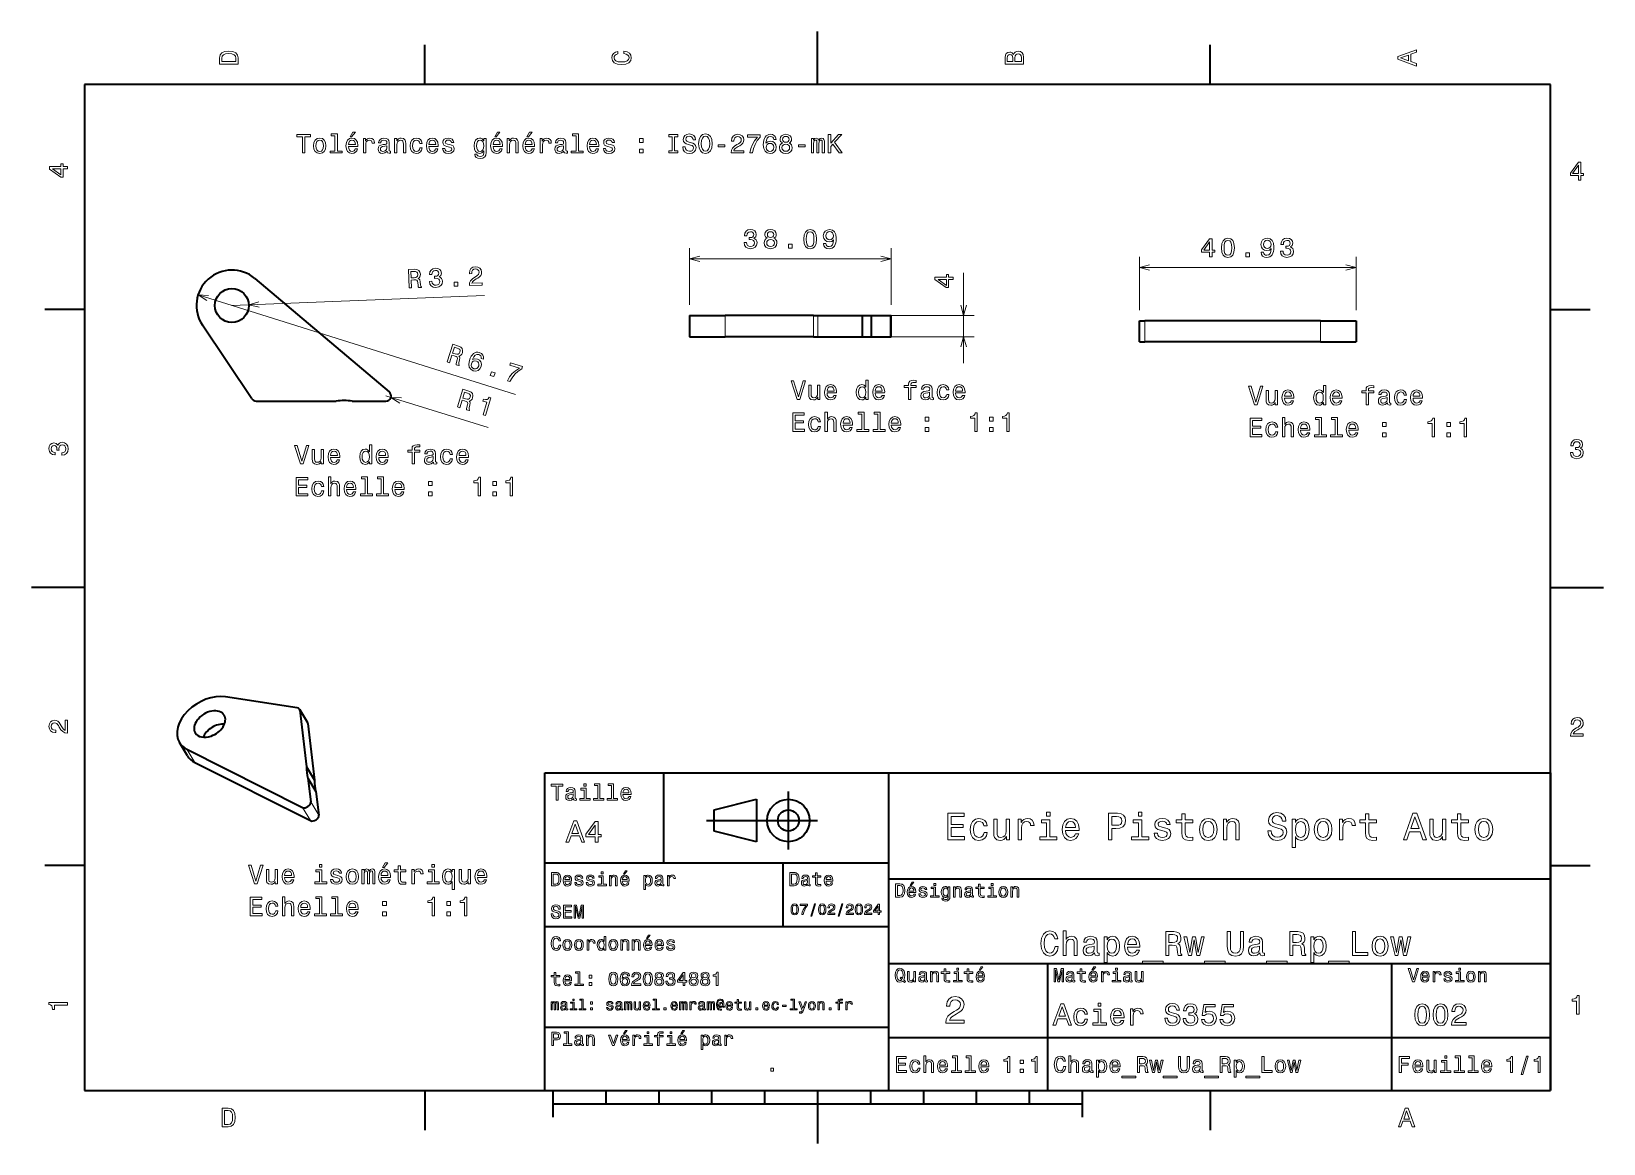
# Model space of a CAD drawing. Extents: x 0 to 297, y 0 to 210.
import ezdxf

# ---------------------------------------------------------------- set-up
doc = ezdxf.new("R2010")
doc.units = 0

msp = doc.modelspace()

# ---------------------------------------------------------------- linework, layer by layer
at = {"color": 7, "lineweight": 35, "ltscale": 0.25}
for p, q in [((148.5, 200), (148.5, 210)), ((10, 105), (0, 105)), ((287, 105), (297, 105)), ((192, 10), (192, 20)), ((148.5, 10), (148.5, 0))]:
    msp.add_line(p, q, dxfattribs=at)
at = {"color": 7, "lineweight": 35, "ltscale": 0.1875}
for p, q in [((74.300003, 200), (74.300003, 207.5)), ((222.699997, 200), (222.699997, 207.5)), ((10, 157.5), (2.5, 157.5)), ((287, 157.5), (294.5, 157.5)), ((10, 52.5), (2.5, 52.5)), ((287, 52.5), (294.5, 52.5)), ((74.300003, 10), (74.300003, 2.5)), ((222.699997, 10), (222.699997, 2.5))]:
    msp.add_line(p, q, dxfattribs=at)
at = {"color": 7, "lineweight": 35}
for p, q in [((287, 200), (10, 200)), ((10, 200), (10, 10)), ((287, 10), (287, 200)), ((42.184326, 163.369812), (67.591187, 141.953857)), ((243.545166, 155.360168), (210.316284, 155.360168)), ((243.545166, 151.360168), (210.316284, 151.360168)), ((29.333374, 74.486694), (51.193237, 63.480713)), ((30.863739, 71.980225), (52.723602, 60.974243)), ((97, 10), (97, 70)), ((97, 70), (287, 70)), ((162, 10), (162, 70)), ((287, 70), (287, 10)), ((127.5, 61), (148.5, 61)), ((97, 53), (162, 53)), ((162, 50), (287, 50)), ((97, 41), (162, 41)), ((162, 34), (287, 34)), ((257, 10), (257, 34)), ((97, 22), (162, 22)), ((162, 20), (287, 20)), ((10, 10), (287, 10)), ((97, 10), (287, 10)), ((98.5, 7.5), (198.5, 7.5))]:
    msp.add_line(p, q, dxfattribs=at)
at = {"color": 7, "lineweight": 13, "ltscale": 0.267608}
for p, q in [((124.325684, 158.363373), (124.325684, 169.067688)), ((162.413513, 158.363373), (162.413513, 169.067688))]:
    msp.add_line(p, q, dxfattribs=at)
at = {"color": 7, "lineweight": 13}
for p, q in [((124.325684, 167.067688), (162.413513, 167.067688)), ((209.316284, 165.431793), (250.245117, 165.431793)), ((31.473145, 160.251709), (91.43396, 141.449097)), ((37.866211, 158.246948), (85.562378, 160.110291)), ((149.750488, 156.363373), (178.110168, 156.363373)), ((149.750488, 152.363373), (178.110168, 152.363373)), ((66.946777, 141.18927), (86.269165, 135.200623))]:
    msp.add_line(p, q, dxfattribs=at)
at = {"color": 7, "lineweight": 13, "ltscale": 0.251791}
for p, q in [((209.316284, 157.360168), (209.316284, 167.431793)), ((250.245117, 157.360168), (250.245117, 167.431793))]:
    msp.add_line(p, q, dxfattribs=at)
at = {"color": 7, "lineweight": 13, "ltscale": 0.425901}
msp.add_line((176.110168, 147.363373), (176.110168, 164.399399), dxfattribs=at)
at = {"color": 7, "lineweight": 35, "ltscale": 0.418119}
msp.add_line((41.645508, 140.63092), (32.307739, 154.506226), dxfattribs=at)
at = {"color": 7, "lineweight": 35, "ltscale": 0.1675}
for p, q in [((124.325684, 156.363373), (131.025696, 156.363373)), ((124.325684, 152.363373), (131.025696, 152.363373))]:
    msp.add_line(p, q, dxfattribs=at)
at = {"color": 7, "lineweight": 35, "ltscale": 0.1}
for p, q in [((124.325684, 156.363373), (124.325684, 152.363373)), ((157.012756, 152.363373), (157.012756, 156.363373)), ((158.697632, 152.363373), (158.697632, 156.363373)), ((162.413513, 152.363373), (162.413513, 156.363373)), ((209.316284, 151.360168), (209.316284, 155.360168)), ((250.245117, 155.360168), (250.245117, 151.360168)), ((129, 59), (129, 63))]:
    msp.add_line(p, q, dxfattribs=at)
at = {"color": 7, "lineweight": 13, "ltscale": 0.1}
for p, q in [((131.025696, 152.363373), (131.025696, 156.363373)), ((147.750488, 152.363373), (147.750488, 156.363373)), ((148.580139, 152.363373), (148.580139, 156.363373)), ((162.243164, 152.363373), (162.243164, 156.363373)), ((210.316284, 151.360168), (210.316284, 155.360168)), ((243.545166, 151.360168), (243.545166, 155.360168))]:
    msp.add_line(p, q, dxfattribs=at)
at = {"color": 7, "lineweight": 35, "ltscale": 0.41812}
for p, q in [((147.750488, 156.363373), (131.025696, 156.363373)), ((147.750488, 152.363373), (131.025696, 152.363373))]:
    msp.add_line(p, q, dxfattribs=at)
at = {"color": 7, "lineweight": 35, "ltscale": 0.020741}
for p, q in [((147.750488, 156.363373), (148.580139, 156.363373)), ((147.750488, 152.363373), (148.580139, 152.363373))]:
    msp.add_line(p, q, dxfattribs=at)
at = {"color": 7, "lineweight": 35, "ltscale": 0.210815}
for p, q in [((148.580139, 156.363373), (157.012756, 156.363373)), ((148.580139, 152.363373), (157.012756, 152.363373))]:
    msp.add_line(p, q, dxfattribs=at)
at = {"color": 7, "lineweight": 35, "ltscale": 0.042122}
for p, q in [((157.012756, 156.363373), (158.697632, 156.363373)), ((157.012756, 152.363373), (158.697632, 152.363373))]:
    msp.add_line(p, q, dxfattribs=at)
at = {"color": 7, "lineweight": 35, "ltscale": 0.088638}
for p, q in [((158.697632, 156.363373), (162.243164, 156.363373)), ((158.697632, 152.363373), (162.243164, 152.363373))]:
    msp.add_line(p, q, dxfattribs=at)
at = {"color": 7, "lineweight": 35, "ltscale": 0.004259}
for p, q in [((162.243164, 156.363373), (162.413513, 156.363373)), ((162.243164, 152.363373), (162.413513, 152.363373))]:
    msp.add_line(p, q, dxfattribs=at)
at = {"color": 7, "lineweight": 35, "ltscale": 0.025}
for p, q in [((209.316284, 155.360168), (210.316284, 155.360168)), ((209.316284, 151.360168), (210.316284, 151.360168))]:
    msp.add_line(p, q, dxfattribs=at)
at = {"color": 7, "lineweight": 35, "ltscale": 0.167499}
for p, q in [((243.545166, 155.360168), (250.245117, 155.360168)), ((243.545166, 151.360168), (250.245117, 151.360168))]:
    msp.add_line(p, q, dxfattribs=at)
at = {"color": 7, "lineweight": 35, "ltscale": 0.377591}
msp.add_line((42.475098, 140.18927), (57.578735, 140.18927), dxfattribs=at)
at = {"color": 7, "lineweight": 35, "ltscale": 0.158759}
msp.add_line((60.596436, 140.18927), (66.946777, 140.18927), dxfattribs=at)
at = {"color": 7, "lineweight": 35, "ltscale": 0.34295}
msp.add_line((50.207611, 82.278931), (36.649475, 84.367065), dxfattribs=at)
at = {"color": 7, "lineweight": 35, "ltscale": 0.073418}
for p, q in [((50.617889, 82.030762), (52.148254, 79.524292)), ((29.491882, 73.215088), (27.961517, 75.721558)), ((51.966644, 71.143677), (53.497009, 68.637207))]:
    msp.add_line(p, q, dxfattribs=at)
at = {"color": 7, "lineweight": 35, "ltscale": 0.269213}
for p, q in [((50.684387, 81.835571), (51.966644, 71.143677)), ((52.214752, 79.329102), (53.497009, 68.637207))]:
    msp.add_line(p, q, dxfattribs=at)
at = {"color": 7, "lineweight": 13, "ltscale": 0.073418}
for p, q in [((50.684387, 81.835571), (52.214752, 79.329102)), ((29.333374, 74.486694), (30.863739, 71.980225)), ((51.193237, 63.480713), (52.723602, 60.974243)), ((52.761963, 64.512085), (54.292328, 62.005615))]:
    msp.add_line(p, q, dxfattribs=at)
at = {"color": 7, "lineweight": 35, "ltscale": 0.073421}
msp.add_line((52.222839, 69.007568), (53.753204, 66.500977), dxfattribs=at)
at = {"color": 7, "lineweight": 35, "ltscale": 0.113192}
msp.add_line((52.222839, 69.007568), (52.761963, 64.512085), dxfattribs=at)
at = {"color": 7, "lineweight": 35, "ltscale": 0.425}
msp.add_line((119.5, 53), (119.5, 70), dxfattribs=at)
at = {"color": 7, "lineweight": 35, "ltscale": 0.113189}
msp.add_line((53.753204, 66.500977), (54.292328, 62.005615), dxfattribs=at)
at = {"color": 7, "lineweight": 35, "ltscale": 0.275}
msp.add_line((143, 55.5), (143, 66.5), dxfattribs=at)
at = {"color": 7, "lineweight": 35, "ltscale": 0.206155}
for p, q in [((129, 63), (137, 65)), ((137, 57), (129, 59))]:
    msp.add_line(p, q, dxfattribs=at)
at = {"color": 7, "lineweight": 35, "ltscale": 0.2}
msp.add_line((137, 65), (137, 57), dxfattribs=at)
at = {"color": 7, "lineweight": 35, "ltscale": 0.3}
msp.add_line((142, 41), (142, 53), dxfattribs=at)
at = {"color": 7, "lineweight": 35, "ltscale": 0.35}
msp.add_line((192, 20), (192, 34), dxfattribs=at)
at = {"color": 7, "lineweight": 35, "ltscale": 0.125}
for p, q in [((98.5, 10), (98.5, 5)), ((198.5, 10), (198.5, 5))]:
    msp.add_line(p, q, dxfattribs=at)
at = {"color": 7, "lineweight": 35, "ltscale": 0.0625}
for p, q in [((108.5, 10), (108.5, 7.5)), ((118.5, 10), (118.5, 7.5)), ((128.5, 10), (128.5, 7.5)), ((138.5, 10), (138.5, 7.5)), ((158.5, 10), (158.5, 7.5)), ((168.5, 10), (168.5, 7.5)), ((178.5, 10), (178.5, 7.5)), ((188.5, 10), (188.5, 7.5))]:
    msp.add_line(p, q, dxfattribs=at)
at = {"color": 7, "lineweight": 13}
for points in [[(35.533215, 204.994965), (35.533215, 203.829971), (39.033215, 203.829971), (39.033215, 204.994965), (38.922264, 205.544678), (38.584366, 205.953171), (38.034657, 206.205338), (37.283215, 206.296112), (36.516644, 206.215424), (36.21405, 206.114563), (35.971977, 205.973343), (35.644165, 205.56485), (35.563473, 205.297562)], [(35.951801, 204.959656), (36.027451, 205.342941), (36.259438, 205.605194), (36.672985, 205.761536), (37.283215, 205.811966), (37.873272, 205.756485), (38.286816, 205.600143), (38.533936, 205.332855), (38.614628, 204.959656), (38.614628, 204.298996), (35.951801, 204.298996)], [(111.93206, 205.817017), (112.35569, 205.716141), (112.658287, 205.549713), (112.844887, 205.317734), (112.905403, 205.045395), (112.814629, 204.71759), (112.54229, 204.460388), (112.098488, 204.28891), (111.483215, 204.233429), (110.872986, 204.28891), (110.424141, 204.455338), (110.151802, 204.71254), (110.055984, 205.045395), (110.106415, 205.287476), (110.247627, 205.494247), (110.474571, 205.655624), (110.787247, 205.766571), (110.787247, 206.245682), (110.308144, 206.094391), (109.94503, 205.832138), (109.718086, 205.474075), (109.637398, 205.045395), (109.763474, 204.510818), (110.116501, 204.10231), (110.696472, 203.840057), (111.483215, 203.749283), (112.269958, 203.840057), (112.84993, 204.10231), (113.208, 204.510818), (113.329041, 205.045395), (113.233215, 205.51442), (112.965927, 205.892654), (112.527161, 206.159943), (111.93206, 206.301163)], [(185.542007, 205.630417), (185.249496, 205.983429), (185.052811, 206.074219), (184.81073, 206.104477), (184.432495, 206.03891), (184.160156, 205.842224), (183.993729, 205.524506), (183.933212, 205.080704), (183.933212, 203.835022), (187.433212, 203.835022), (187.433212, 205.151306), (187.36261, 205.620331), (187.155838, 205.968307), (186.828018, 206.185165), (186.384216, 206.260818), (186.08667, 206.215424), (185.839554, 206.094391), (185.65799, 205.897705)], [(185.385666, 204.984879), (185.385666, 204.298996), (184.351807, 204.298996), (184.351807, 205.025223), (184.382065, 205.297562), (184.472839, 205.489197), (184.629181, 205.605194), (184.86116, 205.645538), (185.093155, 205.600143), (185.254532, 205.479111), (185.355408, 205.272339)], [(187.014618, 205.095825), (187.014618, 204.298996), (185.809296, 204.298996), (185.809296, 205.050446), (185.844589, 205.368164), (185.9505, 205.595108), (186.132065, 205.731277), (186.394302, 205.776657), (186.671692, 205.731277), (186.863327, 205.605194), (186.979324, 205.393372)], [(261.633209, 203.466858), (261.633209, 203.930847), (260.604401, 204.298996), (260.604401, 205.695969), (261.633209, 206.064133), (261.633209, 206.538193), (258.128174, 205.257217), (258.128174, 204.742798)], [(260.17572, 204.460388), (258.632477, 205), (260.17572, 205.539627)], [(51.201794, 187.052185), (51.665771, 187.052185), (51.665771, 190.128555), (52.72485, 190.128555), (52.72485, 190.552185), (50.137672, 190.552185), (50.137672, 190.128555), (51.201794, 190.128555)], [(57.344444, 190.300018), (57.344444, 187.425385), (56.431622, 187.425385), (56.431622, 187.052185), (58.69603, 187.052185), (58.69603, 187.425385), (57.78825, 187.425385), (57.78825, 190.673218), (56.648479, 190.673218), (56.648479, 190.300018)], [(60.193871, 190.128555), (60.491421, 190.128555), (61.192429, 190.985901), (60.698193, 190.985901)], [(87.518074, 190.128555), (87.815628, 190.128555), (88.516632, 190.985901), (88.0224, 190.985901)], [(93.590118, 190.128555), (93.887665, 190.128555), (94.588676, 190.985901), (94.094437, 190.985901)], [(102.884781, 190.300018), (102.884781, 187.425385), (101.971962, 187.425385), (101.971962, 187.052185), (104.236374, 187.052185), (104.236374, 187.425385), (103.32859, 187.425385), (103.32859, 190.673218), (102.18882, 190.673218), (102.18882, 190.300018)], [(121.030319, 187.475815), (120.384781, 187.475815), (120.384781, 187.052185), (122.139824, 187.052185), (122.139824, 187.475815), (121.494293, 187.475815), (121.494293, 190.128555), (122.139824, 190.128555), (122.139824, 190.552185), (120.384781, 190.552185), (120.384781, 190.128555), (121.030319, 190.128555)], [(123.501503, 188.207077), (123.042564, 188.207077), (123.143433, 187.672501), (123.395592, 187.279129), (123.78392, 187.042099), (124.308418, 186.95636), (124.827873, 187.037048), (125.216202, 187.258957), (125.463318, 187.606934), (125.554092, 188.065872), (125.478447, 188.479416), (125.266632, 188.746704), (124.923691, 188.923218), (124.46476, 189.054352), (124.071388, 189.150162), (123.814178, 189.261124), (123.667931, 189.422501), (123.622536, 189.674667), (123.667931, 189.901611), (123.799049, 190.073074), (124.000778, 190.189072), (124.27816, 190.229416), (124.560577, 190.178986), (124.782478, 190.042816), (124.928734, 189.815872), (124.999336, 189.50824), (125.458275, 189.50824), (125.458275, 189.518326), (125.377579, 189.992386), (125.140549, 190.345413), (124.767349, 190.567322), (124.263031, 190.64296), (123.809135, 190.567322), (123.456108, 190.355499), (123.229164, 190.027695), (123.148476, 189.604065), (123.214035, 189.225815), (123.405678, 188.968613), (123.708275, 188.797134), (124.121819, 188.666016), (124.530319, 188.550018), (124.837959, 188.439072), (125.024559, 188.277695), (125.090118, 188.015442), (125.029602, 187.748154), (124.87326, 187.546417), (124.63623, 187.420334), (124.32859, 187.37999), (123.985649, 187.435471), (123.723404, 187.596848), (123.556976, 187.8591)], [(126.038246, 188.802185), (126.129028, 188.015442), (126.391273, 187.435471), (126.799774, 187.077408), (127.334358, 186.95636), (127.863899, 187.077408), (128.277435, 187.435471), (128.534637, 188.015442), (128.630463, 188.802185), (128.534637, 189.583893), (128.423691, 189.901611), (128.277435, 190.163849), (127.863899, 190.521927), (127.611732, 190.612701), (127.334358, 190.64801), (126.794731, 190.521927), (126.38623, 190.1689), (126.129028, 189.588928)], [(126.5224, 188.802185), (126.577873, 189.412415), (126.744301, 189.861267), (127.001503, 190.133591), (127.334358, 190.229416), (127.662163, 190.133591), (127.919373, 189.856216), (128.0858, 189.407379), (128.146317, 188.802185), (128.0858, 188.191956), (127.919373, 187.743103), (127.662163, 187.470779), (127.334358, 187.37999), (127.001503, 187.470779), (126.744301, 187.743103), (126.577873, 188.186905)], [(132.175858, 187.052185), (134.581482, 187.052185), (134.581482, 187.485901), (132.680176, 187.485901), (132.786102, 187.722931), (132.967651, 187.919617), (133.527435, 188.277695), (133.824997, 188.428986), (134.157852, 188.645844), (134.394882, 188.89801), (134.531052, 189.195557), (134.581482, 189.533447), (134.495743, 189.957077), (134.258713, 190.289932), (133.895599, 190.501755), (133.426575, 190.577408), (132.942429, 190.491669), (132.57428, 190.254639), (132.33725, 189.876389), (132.256561, 189.377106), (132.256561, 189.306503), (132.715485, 189.306503), (132.715485, 189.346848), (132.760864, 189.689789), (132.897034, 189.941956), (133.113892, 190.103333), (133.401367, 190.158813), (133.693878, 190.108383), (133.910736, 189.9823), (134.051941, 189.785614), (134.102371, 189.538498), (134.067078, 189.306503), (133.971252, 189.109818), (133.809875, 188.938354), (133.587967, 188.787048), (133.290405, 188.625671), (132.796173, 188.312988), (132.448196, 187.980133), (132.241425, 187.576675), (132.175858, 187.067322)], [(135.741425, 187.052185), (136.250793, 187.052185), (136.417221, 187.884323), (136.709717, 188.66098), (137.12326, 189.382156), (137.662903, 190.057953), (137.662903, 190.476532), (135.262329, 190.476532), (135.262329, 190.017609), (137.178741, 190.017609), (136.623993, 189.336761), (136.205414, 188.625671), (135.912903, 187.869186)], [(140.688843, 189.6091), (140.593018, 190.017609), (140.371109, 190.32019), (140.028168, 190.511841), (139.584366, 190.577408), (139.286819, 190.542099), (139.029602, 190.446274), (138.802673, 190.289932), (138.611023, 190.068039), (138.459732, 189.790665), (138.348785, 189.452759), (138.278168, 189.054352), (138.257996, 188.605499), (138.338684, 187.889359), (138.585815, 187.369904), (138.984222, 187.057236), (139.5289, 186.951324), (140.018097, 187.042099), (140.391296, 187.279129), (140.633362, 187.652328), (140.719086, 188.126389), (140.633362, 188.605499), (140.401367, 188.973648), (140.043304, 189.205643), (139.599487, 189.286331), (139.120392, 189.185471), (138.762329, 188.89801), (138.837982, 189.452759), (138.999359, 189.851181), (139.246475, 190.088211), (139.589417, 190.1689), (139.841583, 190.128555), (140.033218, 190.022644), (140.159302, 189.84613), (140.224854, 189.6091)], [(141.88913, 188.938354), (141.631927, 188.797134), (141.455414, 188.600449), (141.344452, 188.353333), (141.309158, 188.055786), (141.389847, 187.606934), (141.621826, 187.258957), (142.000076, 187.037048), (142.514496, 186.951324), (143.023849, 187.037048), (143.4021, 187.258957), (143.634094, 187.606934), (143.719818, 188.055786), (143.679474, 188.353333), (143.573563, 188.600449), (143.391998, 188.797134), (143.139847, 188.938354), (143.341583, 189.059387), (143.482788, 189.225815), (143.568512, 189.427551), (143.598785, 189.674667), (143.518097, 190.03273), (143.306274, 190.32019), (142.963333, 190.50679), (142.514496, 190.577408), (142.060593, 190.50679), (141.717651, 190.32019), (141.500793, 190.03273), (141.42514, 189.674667), (141.450363, 189.427551), (141.536102, 189.225815)], [(141.904266, 189.634323), (141.944611, 189.856216), (142.065643, 190.027695), (142.257278, 190.133591), (142.514496, 190.17395), (142.766647, 190.133591), (142.958282, 190.027695), (143.07933, 189.856216), (143.124725, 189.634323), (143.07933, 189.407379), (142.958282, 189.230865), (142.766647, 189.114868), (142.514496, 189.079559), (142.257278, 189.119904), (142.065643, 189.230865), (141.944611, 189.407379)], [(150.528183, 187.052185), (150.992157, 187.052185), (150.992157, 188.297867), (151.405701, 188.741669), (152.58078, 187.052185), (153.14563, 187.052185), (151.733521, 189.079559), (153.10527, 190.552185), (152.48999, 190.552185), (150.992157, 188.933304), (150.992157, 190.552185), (150.528183, 190.552185)], [(53.294735, 188.403763), (53.375427, 187.788498), (53.607414, 187.33461), (53.975571, 187.052185), (54.469807, 186.95636), (54.959, 187.052185), (55.327156, 187.329559), (55.559143, 187.783447), (55.644878, 188.403763), (55.559143, 189.019043), (55.327156, 189.477982), (54.959, 189.755356), (54.469807, 189.856216), (53.975571, 189.755356), (53.607414, 189.472931), (53.375427, 189.019043)], [(53.748623, 188.408813), (53.794014, 188.862701), (53.935223, 189.190521), (54.16217, 189.392242), (54.469807, 189.462845), (54.7724, 189.392242), (54.999344, 189.195557), (55.140556, 188.862701), (55.190987, 188.408813), (55.140556, 187.949875), (54.999344, 187.61702), (54.7724, 187.415298), (54.469807, 187.349731), (54.16217, 187.415298), (53.935223, 187.61702), (53.794014, 187.949875)], [(59.88623, 188.277695), (61.661449, 188.277695), (61.666492, 188.484467), (61.5858, 189.064438), (61.363899, 189.498154), (61.010872, 189.760391), (60.541851, 189.856216), (60.08292, 189.755356), (59.729893, 189.472931), (59.502949, 189.014008), (59.422256, 188.408813), (59.497906, 187.788498), (59.72485, 187.33461), (60.07283, 187.052185), (60.526722, 186.95636), (60.920094, 187.021927), (61.242859, 187.19339), (61.479893, 187.465729), (61.616058, 187.828842), (61.177299, 187.828842), (61.086521, 187.627106), (60.955399, 187.475815), (60.582199, 187.354782), (60.294735, 187.410248), (60.077873, 187.586761), (59.936665, 187.874237), (59.88623, 188.262558)], [(59.88623, 188.650894), (59.941708, 188.998871), (60.077873, 189.256073), (60.284649, 189.412415), (60.556984, 189.467896), (60.824272, 189.412415), (61.031044, 189.256073), (61.157127, 188.998871), (61.202515, 188.650894)], [(62.700356, 187.052185), (63.144157, 187.052185), (63.144157, 188.600449), (63.189545, 188.973648), (63.325714, 189.240952), (63.547615, 189.402328), (63.845165, 189.457809), (64.06707, 189.422501), (64.233498, 189.32164), (64.334358, 189.150162), (64.369659, 188.918182), (64.818512, 188.918182), (64.757988, 189.326675), (64.591568, 189.619186), (64.314186, 189.7957), (63.935944, 189.856216), (63.678741, 189.815872), (63.456837, 189.715012), (63.260151, 189.543533), (63.103813, 189.311554), (63.103813, 189.760391), (62.700356, 189.760391)], [(67.178741, 187.405212), (67.178741, 187.390076), (67.203957, 187.218613), (67.279602, 187.09758), (67.597328, 187.001755), (67.844444, 187.042099), (67.844444, 187.38504), (67.738541, 187.369904), (67.597328, 187.435471), (67.572113, 187.637207), (67.572113, 189.039215), (67.511597, 189.397293), (67.335083, 189.649445), (67.027443, 189.800751), (66.593727, 189.856216), (66.170097, 189.7957), (65.857414, 189.624237), (65.660728, 189.356934), (65.595169, 189.003922), (65.595169, 188.973648), (65.993584, 188.973648), (66.028885, 189.185471), (66.139832, 189.336761), (66.321396, 189.427551), (66.578598, 189.462845), (66.825714, 189.437637), (67.002228, 189.361984), (67.108139, 189.230865), (67.14344, 189.049301), (67.12326, 188.837494), (67.042572, 188.731583), (66.840843, 188.681152), (66.462601, 188.640808), (66.028885, 188.550018), (65.721245, 188.388641), (65.539688, 188.136475), (65.484215, 187.763275), (65.534645, 187.43042), (65.690987, 187.183304), (65.943146, 187.026962), (66.29113, 186.971497), (66.760155, 187.077408)], [(67.128311, 188.000305), (67.067787, 187.738068), (66.906403, 187.536331), (66.66433, 187.405212), (66.366783, 187.359818), (66.17514, 187.38504), (66.038971, 187.465729), (65.953232, 187.606934), (65.928024, 187.803619), (65.948196, 187.980133), (66.028885, 188.106216), (66.351654, 188.247437), (66.760155, 188.307953), (67.128311, 188.428986)], [(68.605972, 187.052185), (69.049774, 187.052185), (69.049774, 188.615585), (69.095169, 188.973648), (69.241425, 189.235901), (69.468369, 189.397293), (69.770958, 189.457809), (70.013031, 189.407379), (70.16433, 189.27121), (70.239975, 189.044266), (70.265198, 188.741669), (70.265198, 187.052185), (70.709, 187.052185), (70.709, 188.832443), (70.688828, 189.190521), (70.598053, 189.488068), (70.300499, 189.760391), (69.836517, 189.856216), (69.579315, 189.820923), (69.362457, 189.725098), (69.175858, 189.563705), (69.029602, 189.346848), (69.029602, 189.760391), (68.605972, 189.760391)], [(73.366783, 188.862701), (73.805542, 188.862701), (73.714767, 189.266159), (73.49791, 189.583893), (73.160011, 189.780579), (72.721252, 189.856216), (72.237099, 189.755356), (71.868942, 189.472931), (71.636955, 189.014008), (71.556259, 188.398727), (71.631912, 187.788498), (71.858856, 187.33461), (72.216927, 187.052185), (72.706116, 186.95636), (73.139839, 187.032013), (73.477737, 187.24382), (73.709717, 187.576675), (73.810585, 188.020477), (73.386955, 188.020477), (73.31131, 187.738068), (73.170097, 187.526245), (72.968369, 187.395126), (72.721252, 187.354782), (72.413612, 187.420334), (72.191711, 187.62207), (72.055542, 187.949875), (72.010155, 188.413849), (72.055542, 188.867752), (72.196754, 189.195557), (72.423698, 189.397293), (72.721252, 189.467896), (72.983498, 189.422501), (73.180183, 189.306503), (73.31131, 189.114868)], [(75.066345, 188.277695), (76.841568, 188.277695), (76.846603, 188.484467), (76.765915, 189.064438), (76.544014, 189.498154), (76.190987, 189.760391), (75.72197, 189.856216), (75.263031, 189.755356), (74.910011, 189.472931), (74.68306, 189.014008), (74.602371, 188.408813), (74.678024, 187.788498), (74.904968, 187.33461), (75.252945, 187.052185), (75.706841, 186.95636), (76.100212, 187.021927), (76.422974, 187.19339), (76.660011, 187.465729), (76.796173, 187.828842), (76.357414, 187.828842), (76.266632, 187.627106), (76.135513, 187.475815), (75.762314, 187.354782), (75.474854, 187.410248), (75.257996, 187.586761), (75.116783, 187.874237), (75.066345, 188.262558)], [(75.066345, 188.650894), (75.121826, 188.998871), (75.257996, 189.256073), (75.464767, 189.412415), (75.737099, 189.467896), (76.004387, 189.412415), (76.211159, 189.256073), (76.337242, 188.998871), (76.382629, 188.650894)], [(79.040413, 188.630722), (78.61174, 188.731583), (78.294014, 188.84758), (78.18811, 189.08461), (78.218369, 189.251038), (78.324272, 189.37207), (78.495743, 189.447723), (78.742859, 189.477982), (78.979889, 189.447723), (79.166489, 189.356934), (79.287529, 189.220779), (79.337959, 189.039215), (79.771683, 189.039215), (79.771683, 189.049301), (79.69603, 189.377106), (79.489258, 189.634323), (79.166489, 189.7957), (78.742859, 189.856216), (78.314186, 189.7957), (78.001511, 189.629272), (77.804825, 189.382156), (77.744301, 189.069473), (77.789688, 188.766876), (77.930901, 188.555069), (78.162888, 188.403763), (78.500786, 188.297867), (78.995026, 188.176819), (79.297615, 188.050751), (79.378311, 187.949875), (79.408569, 187.798584), (79.363174, 187.611984), (79.242142, 187.470779), (79.045456, 187.37999), (78.783203, 187.349731), (78.505829, 187.37999), (78.3041, 187.485901), (78.167931, 187.657379), (78.112457, 187.894409), (77.683784, 187.894409), (77.754387, 187.490952), (77.961159, 187.198441), (78.288971, 187.021927), (78.742859, 186.95636), (79.216927, 187.021927), (79.564911, 187.198441), (79.776718, 187.480865), (79.852371, 187.849014), (79.796898, 188.166733), (79.640556, 188.383591), (79.383347, 188.524811)], [(85.894157, 187.173218), (85.894157, 189.760391), (85.47052, 189.760391), (85.47052, 189.32164), (85.122543, 189.720047), (84.910721, 189.820923), (84.673691, 189.856216), (84.245026, 189.755356), (83.91217, 189.472931), (83.695313, 189.019043), (83.619659, 188.408813), (83.695313, 187.793533), (83.91217, 187.339645), (84.245026, 187.052185), (84.673691, 186.95636), (84.915771, 186.991669), (85.1175, 187.082443), (85.47052, 187.465729), (85.47052, 187.082443), (85.430176, 186.779846), (85.319229, 186.562988), (85.107407, 186.436905), (84.789688, 186.391525), (84.512314, 186.421783), (84.315628, 186.497437), (84.199631, 186.628555), (84.16433, 186.805069), (83.735657, 186.805069), (83.735657, 186.784897), (83.801216, 186.462128), (84.002945, 186.220047), (84.325714, 186.063705), (84.764473, 186.00824), (85.288971, 186.083893), (85.636948, 186.2957), (85.833633, 186.663864)], [(84.078598, 188.408813), (84.123978, 188.857666), (84.260147, 189.190521), (84.47197, 189.387207), (84.754387, 189.457809), (85.051941, 189.387207), (85.273834, 189.190521), (85.410004, 188.857666), (85.460434, 188.408813), (85.410004, 187.949875), (85.273834, 187.62207), (85.051941, 187.420334), (84.754387, 187.354782), (84.47197, 187.420334), (84.260147, 187.62207), (84.123978, 187.954926)], [(87.210434, 188.277695), (88.985657, 188.277695), (88.990692, 188.484467), (88.910004, 189.064438), (88.688103, 189.498154), (88.335075, 189.760391), (87.866058, 189.856216), (87.40712, 189.755356), (87.054092, 189.472931), (86.827148, 189.014008), (86.74646, 188.408813), (86.822113, 187.788498), (87.049057, 187.33461), (87.397034, 187.052185), (87.850922, 186.95636), (88.244301, 187.021927), (88.567062, 187.19339), (88.804092, 187.465729), (88.940262, 187.828842), (88.501503, 187.828842), (88.410721, 187.627106), (88.279602, 187.475815), (87.906403, 187.354782), (87.618942, 187.410248), (87.402084, 187.586761), (87.260864, 187.874237), (87.210434, 188.262558)], [(87.210434, 188.650894), (87.265915, 188.998871), (87.402084, 189.256073), (87.608856, 189.412415), (87.881187, 189.467896), (88.148483, 189.412415), (88.355255, 189.256073), (88.481331, 188.998871), (88.526718, 188.650894)], [(89.858131, 187.052185), (90.301933, 187.052185), (90.301933, 188.615585), (90.347321, 188.973648), (90.493576, 189.235901), (90.72052, 189.397293), (91.023117, 189.457809), (91.26519, 189.407379), (91.416489, 189.27121), (91.492142, 189.044266), (91.517349, 188.741669), (91.517349, 187.052185), (91.961159, 187.052185), (91.961159, 188.832443), (91.940979, 189.190521), (91.850204, 189.488068), (91.552658, 189.760391), (91.088684, 189.856216), (90.831474, 189.820923), (90.614616, 189.725098), (90.428017, 189.563705), (90.281761, 189.346848), (90.281761, 189.760391), (89.858131, 189.760391)], [(93.282486, 188.277695), (95.057693, 188.277695), (95.062744, 188.484467), (94.982048, 189.064438), (94.760147, 189.498154), (94.40712, 189.760391), (93.938103, 189.856216), (93.479172, 189.755356), (93.126144, 189.472931), (92.8992, 189.014008), (92.818504, 188.408813), (92.89415, 187.788498), (93.121094, 187.33461), (93.469086, 187.052185), (93.922974, 186.95636), (94.316345, 187.021927), (94.639114, 187.19339), (94.876144, 187.465729), (95.012314, 187.828842), (94.573547, 187.828842), (94.482773, 187.627106), (94.351646, 187.475815), (93.978447, 187.354782), (93.690979, 187.410248), (93.474121, 187.586761), (93.332916, 187.874237), (93.282486, 188.262558)], [(93.282486, 188.650894), (93.337952, 188.998871), (93.474121, 189.256073), (93.680893, 189.412415), (93.953232, 189.467896), (94.22052, 189.412415), (94.427292, 189.256073), (94.553375, 188.998871), (94.598763, 188.650894)], [(96.096603, 187.052185), (96.540405, 187.052185), (96.540405, 188.600449), (96.5858, 188.973648), (96.721962, 189.240952), (96.943863, 189.402328), (97.241409, 189.457809), (97.463318, 189.422501), (97.629745, 189.32164), (97.730606, 189.150162), (97.765915, 188.918182), (98.214752, 188.918182), (98.154236, 189.326675), (97.987808, 189.619186), (97.710434, 189.7957), (97.332191, 189.856216), (97.074989, 189.815872), (96.853088, 189.715012), (96.656403, 189.543533), (96.500061, 189.311554), (96.500061, 189.760391), (96.096603, 189.760391)], [(100.574982, 187.405212), (100.574982, 187.390076), (100.600204, 187.218613), (100.67585, 187.09758), (100.993576, 187.001755), (101.240692, 187.042099), (101.240692, 187.38504), (101.134781, 187.369904), (100.993576, 187.435471), (100.968353, 187.637207), (100.968353, 189.039215), (100.907837, 189.397293), (100.731323, 189.649445), (100.423691, 189.800751), (99.989975, 189.856216), (99.566345, 189.7957), (99.253662, 189.624237), (99.056976, 189.356934), (98.991409, 189.003922), (98.991409, 188.973648), (99.389832, 188.973648), (99.425133, 189.185471), (99.536087, 189.336761), (99.717636, 189.427551), (99.974838, 189.462845), (100.221962, 189.437637), (100.398476, 189.361984), (100.504379, 189.230865), (100.539688, 189.049301), (100.519516, 188.837494), (100.43882, 188.731583), (100.237091, 188.681152), (99.858849, 188.640808), (99.425133, 188.550018), (99.117493, 188.388641), (98.935944, 188.136475), (98.880463, 187.763275), (98.930893, 187.43042), (99.087234, 187.183304), (99.339401, 187.026962), (99.687378, 186.971497), (100.156403, 187.077408)], [(100.524551, 188.000305), (100.464035, 187.738068), (100.302658, 187.536331), (100.060577, 187.405212), (99.763031, 187.359818), (99.571381, 187.38504), (99.435219, 187.465729), (99.349487, 187.606934), (99.324265, 187.803619), (99.344437, 187.980133), (99.425133, 188.106216), (99.747894, 188.247437), (100.156403, 188.307953), (100.524551, 188.428986)], [(105.426575, 188.277695), (107.201782, 188.277695), (107.206833, 188.484467), (107.126137, 189.064438), (106.904236, 189.498154), (106.551208, 189.760391), (106.082191, 189.856216), (105.62326, 189.755356), (105.270233, 189.472931), (105.043289, 189.014008), (104.962593, 188.408813), (105.038239, 187.788498), (105.265182, 187.33461), (105.613174, 187.052185), (106.067062, 186.95636), (106.460434, 187.021927), (106.783203, 187.19339), (107.020233, 187.465729), (107.156403, 187.828842), (106.717636, 187.828842), (106.626862, 187.627106), (106.495735, 187.475815), (106.122536, 187.354782), (105.835068, 187.410248), (105.61821, 187.586761), (105.477005, 187.874237), (105.426575, 188.262558)], [(105.426575, 188.650894), (105.48204, 188.998871), (105.61821, 189.256073), (105.824982, 189.412415), (106.097321, 189.467896), (106.364609, 189.412415), (106.571381, 189.256073), (106.697464, 188.998871), (106.742851, 188.650894)], [(109.400635, 188.630722), (108.971954, 188.731583), (108.654236, 188.84758), (108.548325, 189.08461), (108.578583, 189.251038), (108.684494, 189.37207), (108.855965, 189.447723), (109.103081, 189.477982), (109.340118, 189.447723), (109.526718, 189.356934), (109.647751, 189.220779), (109.698181, 189.039215), (110.131897, 189.039215), (110.131897, 189.049301), (110.056252, 189.377106), (109.84948, 189.634323), (109.526718, 189.7957), (109.103081, 189.856216), (108.674408, 189.7957), (108.361725, 189.629272), (108.165039, 189.382156), (108.104523, 189.069473), (108.149918, 188.766876), (108.291122, 188.555069), (108.523109, 188.403763), (108.861008, 188.297867), (109.35524, 188.176819), (109.657837, 188.050751), (109.738525, 187.949875), (109.768784, 187.798584), (109.723404, 187.611984), (109.602364, 187.470779), (109.405678, 187.37999), (109.143433, 187.349731), (108.866051, 187.37999), (108.664322, 187.485901), (108.528152, 187.657379), (108.472679, 187.894409), (108.044006, 187.894409), (108.114609, 187.490952), (108.321381, 187.198441), (108.649193, 187.021927), (109.103081, 186.95636), (109.577148, 187.021927), (109.925125, 187.198441), (110.136948, 187.480865), (110.212593, 187.849014), (110.15712, 188.166733), (110.000778, 188.383591), (109.743576, 188.524811)], [(114.842278, 189.008957), (115.538239, 189.008957), (115.538239, 189.760391), (114.842278, 189.760391)], [(114.842278, 187.052185), (115.538239, 187.052185), (115.538239, 187.803619), (114.842278, 187.803619)], [(129.760162, 188.207077), (130.980621, 188.207077), (130.980621, 188.605499), (129.760162, 188.605499)], [(140.229904, 188.121353), (140.174423, 187.803619), (140.033218, 187.561554), (139.806274, 187.400162), (139.523849, 187.349731), (139.226303, 187.400162), (138.999359, 187.556503), (138.853104, 187.798584), (138.807709, 188.116302), (138.858154, 188.428986), (138.999359, 188.666016), (139.231354, 188.817322), (139.544022, 188.872787), (139.81636, 188.817322), (140.033218, 188.671066), (140.174423, 188.434036)], [(141.793304, 188.065872), (141.838684, 188.33316), (141.984955, 188.534897), (142.211884, 188.666016), (142.514496, 188.711411), (142.812042, 188.666016), (143.038986, 188.534897), (143.185242, 188.33316), (143.235672, 188.065872), (143.185242, 187.778412), (143.038986, 187.561554), (142.812042, 187.420334), (142.514496, 187.374954), (142.211884, 187.420334), (141.984955, 187.561554), (141.838684, 187.778412)], [(144.940277, 188.207077), (146.160736, 188.207077), (146.160736, 188.605499), (144.940277, 188.605499)], [(147.366089, 187.052185), (147.774582, 187.052185), (147.774582, 188.862701), (147.799805, 189.13504), (147.875443, 189.331726), (147.99144, 189.447723), (148.142731, 189.493103), (148.263763, 189.452759), (148.344467, 189.351898), (148.384811, 189.18042), (148.399933, 188.953476), (148.399933, 187.052185), (148.783234, 187.052185), (148.783234, 188.862701), (148.808441, 189.12999), (148.884094, 189.326675), (149.005127, 189.447723), (149.156433, 189.493103), (149.277466, 189.452759), (149.358154, 189.351898), (149.408585, 188.953476), (149.408585, 187.052185), (149.817078, 187.052185), (149.817078, 188.923218), (149.79187, 189.311554), (149.711182, 189.6091), (149.549805, 189.790665), (149.287537, 189.856216), (148.979919, 189.755356), (148.742889, 189.462845), (148.556274, 189.750305), (148.243591, 189.856216), (147.956146, 189.755356), (147.75946, 189.472931), (147.75946, 189.760391), (147.366089, 189.760391)], [(6.833213, 184.02739), (6.833213, 184.481277), (5.965778, 184.481277), (5.965778, 184.98056), (5.56232, 184.98056), (5.56232, 184.481277), (3.408862, 184.481277), (3.408862, 184.022339), (5.521974, 182.489197), (5.965778, 182.489197), (5.965778, 184.02739)], [(292.277374, 181.916794), (292.731262, 181.916794), (292.731262, 182.784225), (293.23056, 182.784225), (293.23056, 183.187683), (292.731262, 183.187683), (292.731262, 185.341141), (292.272339, 185.341141), (290.739197, 183.228027), (290.739197, 182.784225), (292.277374, 182.784225)], [(291.162842, 183.187683), (292.277374, 184.756134), (292.277374, 183.187683)], [(5.56232, 182.912827), (3.993876, 184.02739), (5.56232, 184.02739)], [(134.626709, 170.167114), (134.626709, 170.131805), (134.707397, 169.647675), (134.944397, 169.284546), (135.317627, 169.052567), (135.811829, 168.966827), (136.336365, 169.052567), (136.729736, 169.274475), (136.981873, 169.627502), (137.072632, 170.08139), (137.032288, 170.378937), (136.921387, 170.621002), (136.739807, 170.807617), (136.497742, 170.943787), (136.825562, 171.21611), (136.941528, 171.649826), (136.865906, 172.043198), (136.649048, 172.340744), (136.296021, 172.527344), (135.811829, 172.592911), (135.357971, 172.512222), (135.01001, 172.290314), (134.78302, 171.937286), (134.707397, 171.468277), (134.707397, 171.432968), (135.15625, 171.432968), (135.196594, 171.755737), (135.327698, 171.987732), (135.53949, 172.128937), (135.837097, 172.179367), (136.099304, 172.139023), (136.290955, 172.033112), (136.406982, 171.861649), (136.452332, 171.629654), (136.406982, 171.382538), (136.285889, 171.21611), (136.074097, 171.11525), (135.786621, 171.084991), (135.589966, 171.090027), (135.589966, 170.69162), (135.837097, 170.701691), (136.154785, 170.656311), (136.391846, 170.535278), (136.53302, 170.338593), (136.583496, 170.08139), (136.528015, 169.788879), (136.381714, 169.572021), (136.14978, 169.435852), (135.842102, 169.390472), (135.524414, 169.440887), (135.292419, 169.592194), (135.146118, 169.834259), (135.090698, 170.167114)], [(139.00824, 170.953857), (138.751038, 170.812653), (138.574524, 170.615967), (138.463562, 170.368851), (138.428284, 170.071289), (138.508972, 169.622452), (138.740967, 169.274475), (139.119202, 169.052567), (139.633606, 168.966827), (140.143005, 169.052567), (140.52124, 169.274475), (140.753235, 169.622452), (140.838928, 170.071289), (140.798584, 170.368851), (140.692688, 170.615967), (140.511108, 170.812653), (140.258972, 170.953857), (140.460693, 171.07489), (140.601929, 171.241333), (140.687622, 171.443054), (140.717896, 171.69017), (140.637207, 172.048248), (140.425415, 172.335709), (140.082458, 172.522308), (139.633606, 172.592911), (139.179749, 172.522308), (138.836792, 172.335709), (138.619934, 172.048248), (138.54425, 171.69017), (138.569519, 171.443054), (138.655212, 171.241333)], [(145.890259, 170.777344), (145.965881, 169.985565), (146.202942, 169.420715), (146.581177, 169.077789), (147.105652, 168.966827), (147.625122, 169.077789), (148.003357, 169.420715), (148.235352, 169.985565), (148.31604, 170.777344), (148.235352, 171.564087), (148.139526, 171.87677), (148.003357, 172.133972), (147.625122, 172.476913), (147.105652, 172.592911), (146.581177, 172.476913), (146.202942, 172.128937), (145.965881, 171.564087)], [(149.631287, 169.93512), (149.70697, 169.536713), (149.923828, 169.22908), (150.266724, 169.037445), (150.720642, 168.966827), (151.018188, 169.002136), (151.285461, 169.092911), (151.512451, 169.249252), (151.704102, 169.471161), (151.855347, 169.748535), (151.966309, 170.091461), (152.03186, 170.484833), (152.057129, 170.938736), (151.971375, 171.649826), (151.724243, 172.169281), (151.330872, 172.481964), (150.79126, 172.592911), (150.296997, 172.502136), (149.923828, 172.260056), (149.681763, 171.886856), (149.601074, 171.417847), (149.681763, 170.933685), (149.918762, 170.565536), (150.27179, 170.333557), (150.720642, 170.257904), (151.194702, 170.353729), (151.552795, 170.646225), (151.472107, 170.086426), (151.31073, 169.688019), (151.063599, 169.450989), (150.725708, 169.375336), (150.46344, 169.410645), (150.27179, 169.521576), (150.145691, 169.69809), (150.095276, 169.93512)], [(138.912415, 170.08139), (138.957825, 170.348679), (139.104065, 170.550415), (139.330994, 170.681519), (139.633606, 170.726929), (139.931152, 170.681519), (140.158081, 170.550415), (140.304382, 170.348679), (140.354797, 170.08139), (140.304382, 169.793915), (140.158081, 169.577057), (139.931152, 169.435852), (139.633606, 169.390472), (139.330994, 169.435852), (139.104065, 169.577057), (138.957825, 169.793915)], [(139.023376, 171.649826), (139.063721, 171.871735), (139.184753, 172.043198), (139.376404, 172.149109), (139.633606, 172.189453), (139.885803, 172.149109), (140.077393, 172.043198), (140.198425, 171.871735), (140.243835, 171.649826), (140.198425, 171.422882), (140.077393, 171.246368), (139.885803, 171.130371), (139.633606, 171.095062), (139.376404, 171.135422), (139.184753, 171.246368), (139.063721, 171.422882)], [(143.021667, 169.067688), (143.71759, 169.067688), (143.71759, 169.819138), (143.021667, 169.819138)], [(146.37439, 170.777344), (146.414734, 171.387573), (146.540833, 171.82634), (146.767761, 172.083542), (147.105652, 172.174316), (147.438538, 172.083542), (147.665466, 171.82634), (147.791565, 171.387573), (147.831909, 170.777344), (147.791565, 170.162079), (147.665466, 169.723312), (147.438538, 169.46611), (147.105652, 169.380371), (146.767761, 169.46611), (146.540833, 169.723312), (146.414734, 170.162079)], [(150.09021, 171.422882), (150.140686, 171.735565), (150.28186, 171.982681), (150.503784, 172.139023), (150.79126, 172.194504), (151.088806, 172.139023), (151.315735, 171.982681), (151.45697, 171.740601), (151.512451, 171.427933), (151.45697, 171.110199), (151.315735, 170.873169), (151.08374, 170.726929), (150.776123, 170.676483), (150.498718, 170.726929), (150.28186, 170.873169), (150.140686, 171.105164)], [(222.58606, 167.431793), (223.039917, 167.431793), (223.039917, 168.299225), (223.539185, 168.299225), (223.539185, 168.702682), (223.039917, 168.702682), (223.039917, 170.85614), (222.581055, 170.85614), (221.047852, 168.743027), (221.047852, 168.299225), (222.58606, 168.299225)], [(221.471436, 168.702682), (222.58606, 170.271133), (222.58606, 168.702682)], [(224.829346, 169.141449), (224.905029, 168.349655), (225.141968, 167.784821), (225.520264, 167.441879), (226.0448, 167.330917), (226.564209, 167.441879), (226.942383, 167.784821), (227.174438, 168.349655), (227.255127, 169.141449), (227.174438, 169.928192), (227.078613, 170.240875), (226.942383, 170.498077), (226.564209, 170.841019), (226.0448, 170.957016), (225.520264, 170.841019), (225.141968, 170.493027), (224.905029, 169.928192)], [(225.313477, 169.141449), (225.353882, 169.751678), (225.479858, 170.190445), (225.706909, 170.447647), (226.0448, 170.538422), (226.377563, 170.447647), (226.604492, 170.190445), (226.730591, 169.751678), (226.770996, 169.141449), (226.730591, 168.526169), (226.604492, 168.087402), (226.377563, 167.8302), (226.0448, 167.744476), (225.706909, 167.8302), (225.479858, 168.087402), (225.353882, 168.526169)], [(232.306519, 168.299225), (232.382202, 167.900803), (232.598999, 167.59317), (232.942017, 167.401535), (233.395874, 167.330917), (233.693481, 167.366226), (233.960693, 167.457001), (234.187622, 167.613342), (234.379272, 167.835251), (234.53064, 168.112625), (234.641602, 168.455566), (234.707153, 168.848938), (234.7323, 169.302826), (234.646606, 170.013916), (234.399536, 170.533371), (234.006104, 170.846054), (233.466431, 170.957016), (232.97229, 170.866226), (232.598999, 170.624161), (232.356934, 170.250961), (232.276245, 169.781937), (232.356934, 169.297791), (232.593994, 168.929626), (232.947021, 168.697647), (233.395874, 168.621994), (233.869995, 168.717819), (234.228027, 169.010315), (234.147339, 168.450516), (233.985962, 168.052109), (233.73877, 167.815079), (233.400879, 167.739426), (233.138672, 167.774734), (232.947021, 167.885681), (232.820923, 168.062195), (232.770508, 168.299225)], [(232.765503, 169.786972), (232.815918, 170.099655), (232.957153, 170.346771), (233.179077, 170.503113), (233.466431, 170.558594), (233.764038, 170.503113), (233.990967, 170.346771), (234.132202, 170.104706), (234.187622, 169.792023), (234.132202, 169.474304), (233.990967, 169.237259), (233.759033, 169.091019), (233.451294, 169.040573), (233.17395, 169.091019), (232.957153, 169.237259), (232.815918, 169.469254)], [(235.982056, 168.531219), (235.982056, 168.495911), (236.062744, 168.011765), (236.299805, 167.648651), (236.672974, 167.416656), (237.167236, 167.330917), (237.691772, 167.416656), (238.085083, 167.638565), (238.33728, 167.991592), (238.428101, 168.44548), (238.387695, 168.743027), (238.276733, 168.985107), (238.095215, 169.171707), (237.853149, 169.307877), (238.180908, 169.5802), (238.296997, 170.013916), (238.221313, 170.407303), (238.004395, 170.704849), (237.651367, 170.891449), (237.167236, 170.957016), (236.713379, 170.876312), (236.365356, 170.654419), (236.138428, 170.301392), (236.062744, 169.832367), (236.062744, 169.797058), (236.511597, 169.797058), (236.552002, 170.119827), (236.683105, 170.351822), (236.894897, 170.493027), (237.192505, 170.543472), (237.454712, 170.503113), (237.646362, 170.397217), (237.762329, 170.225739), (237.807739, 169.993744), (237.762329, 169.746628), (237.641357, 169.5802), (237.429565, 169.47934), (237.14209, 169.449081), (236.945313, 169.454117), (236.945313, 169.05571), (237.192505, 169.065796), (237.510254, 169.020401), (237.747192, 168.899368), (237.888428, 168.702682), (237.938843, 168.44548), (237.883423, 168.152969), (237.737183, 167.936111), (237.505127, 167.799942), (237.19751, 167.754562), (236.879761, 167.804993), (236.647827, 167.956284), (236.501587, 168.198364), (236.446045, 168.531219)], [(229.432861, 167.431793), (230.128784, 167.431793), (230.128784, 168.183228), (229.432861, 168.183228)], [(71.34436, 161.556396), (71.812988, 161.574707), (71.755371, 163.051208), (72.234131, 163.069946), (72.587402, 163.068604), (72.81189, 163.006714), (72.939331, 162.845093), (73.001343, 162.549744), (73.044312, 162.097229), (73.086182, 161.801086), (73.153564, 161.627075), (73.682617, 161.647705), (73.678955, 161.743469), (73.557495, 161.880066), (73.506958, 162.140503), (73.449585, 162.703552), (73.347534, 163.118469), (73.226563, 163.244995), (73.041382, 163.333618), (73.238037, 163.467468), (73.372314, 163.649353), (73.454346, 163.874634), (73.474121, 164.142944), (73.387085, 164.563477), (73.173096, 164.873108), (72.833008, 165.051575), (72.376831, 165.099365), (71.207764, 165.053711)], [(72.262573, 164.665894), (72.571167, 164.647705), (72.791626, 164.560425), (72.93457, 164.389343), (72.990723, 164.113953), (72.951782, 163.819702), (72.822632, 163.638), (72.59436, 163.538208), (72.277832, 163.50061), (71.738647, 163.479553), (71.693115, 164.643677)], [(75.188232, 162.806824), (75.189697, 162.771545), (75.289185, 162.290955), (75.540161, 161.937378), (75.922119, 161.720093), (76.419434, 161.653748), (76.940063, 161.759888), (77.324585, 161.996948), (77.562744, 162.359558), (77.635742, 162.81665), (77.58374, 163.112427), (77.463501, 163.349976), (77.27478, 163.529358), (77.027588, 163.655945), (77.344482, 163.940857), (77.443481, 164.378784), (77.352539, 164.768921), (77.124268, 165.057739), (76.76416, 165.230408), (76.277832, 165.277039), (75.827393, 165.178711), (75.488403, 164.943359), (75.275391, 164.581787), (75.21814, 164.110168), (75.219482, 164.07489), (75.667969, 164.092407), (75.695679, 164.416504), (75.817627, 164.653442), (76.023804, 164.802795), (76.319214, 164.864807), (76.582764, 164.834717), (76.778442, 164.736389), (76.901001, 164.56958), (76.955444, 164.339539), (76.919678, 164.09082), (76.805298, 163.9198), (76.597534, 163.81073), (76.311523, 163.769287), (76.114746, 163.766663), (76.130371, 163.36853), (76.376831, 163.388245), (76.696045, 163.355286), (76.937622, 163.243591), (77.086426, 163.052612), (77.146851, 162.797546), (77.102905, 162.503113), (76.96521, 162.280701), (76.738647, 162.135559), (76.433105, 162.078247), (76.113647, 162.116211), (75.875854, 162.258362), (75.720337, 162.494507), (75.651855, 162.824951)], [(82.737793, 162.001465), (85.141479, 162.095337), (85.124634, 162.528748), (83.224854, 162.454529), (83.321411, 162.695496), (83.495117, 162.899109), (84.040527, 163.278809), (84.331909, 163.441589), (84.656128, 163.671265), (84.883057, 163.932495), (85.007568, 164.235107), (85.044678, 164.574768), (84.942505, 164.99469), (84.692627, 165.318054), (84.321533, 165.515503), (83.849976, 165.572815), (83.369507, 165.468262), (83.010864, 165.217041), (82.788818, 164.829834), (82.727661, 164.327759), (82.730469, 164.257202), (83.188965, 164.275146), (83.1875, 164.31543), (83.21936, 164.659912), (83.345581, 164.917175), (83.55603, 165.086914), (83.841064, 165.153564), (84.135376, 165.114563), (84.356934, 164.99707), (84.505737, 164.80603), (84.565796, 164.561096), (84.539551, 164.327881), (84.451538, 164.127625), (84.296997, 163.949951), (84.081055, 163.7901), (83.790039, 163.617249), (83.308472, 163.285522), (82.973755, 162.939331), (82.782837, 162.528137), (82.737183, 162.016602)], [(174.110168, 163.158768), (174.110168, 163.612671), (173.242737, 163.612671), (173.242737, 164.111938), (172.839294, 164.111938), (172.839294, 163.612671), (170.685791, 163.612671), (170.685791, 163.153717), (172.79895, 161.620575), (173.242737, 161.620575), (173.242737, 163.158768)], [(79.886597, 161.890076), (80.582031, 161.917236), (80.552612, 162.668152), (79.857178, 162.640991)], [(172.839294, 162.04422), (171.270813, 163.158768), (172.839294, 163.158768)], [(78.529907, 147.591675), (78.977417, 147.451294), (79.419556, 148.861267), (79.876709, 148.717896), (80.208984, 148.597839), (80.399658, 148.464111), (80.465332, 148.269043), (80.424438, 147.970032), (80.312744, 147.529419), (80.252563, 147.23645), (80.257446, 147.049927), (80.762695, 146.891479), (80.791382, 146.98291), (80.723022, 147.152344), (80.762939, 147.414673), (80.898315, 147.964172), (80.941772, 148.389221), (80.870239, 148.549072), (80.725708, 148.694824), (80.955933, 148.754761), (81.143433, 148.88092), (81.296509, 149.065491), (81.405396, 149.311523), (81.464722, 149.736877), (81.36731, 150.100403), (81.107056, 150.382813), (80.693604, 150.581238), (79.577148, 150.931274)], [(80.440186, 150.211426), (80.724731, 150.090454), (80.902954, 149.934143), (80.97998, 149.724976), (80.940308, 149.446716), (80.804688, 149.182739), (80.621948, 149.055054), (80.373413, 149.037842), (80.062744, 149.108826), (79.547852, 149.270325), (79.896362, 150.381897)], [(85.374146, 148.125061), (85.404907, 148.543518), (85.283569, 148.898621), (85.013794, 149.184082), (84.609985, 149.379456), (84.31543, 149.434814), (84.041382, 149.420349), (83.778076, 149.33905), (83.528809, 149.184692), (83.301392, 148.965271), (83.094482, 148.676025), (82.907837, 148.317017), (82.754272, 147.894775), (82.617065, 147.187317), (82.697388, 146.617676), (82.984009, 146.200134), (83.472046, 145.936096), (83.965942, 145.876343), (84.392944, 145.990845), (84.735596, 146.274536), (84.959351, 146.701233), (85.020874, 147.184021), (84.909668, 147.604736), (84.637451, 147.933228), (84.238037, 148.143005), (83.750732, 148.190125), (83.322998, 148.022949), (83.561279, 148.529663), (83.834473, 148.861572), (84.141113, 149.013794), (84.492554, 148.988159), (84.721069, 148.874207), (84.872192, 148.71582), (84.939697, 148.509644), (84.931396, 148.263855)], [(84.490967, 146.842773), (84.343018, 146.556213), (84.135864, 146.367493), (83.870972, 146.281372), (83.586426, 146.317749), (83.317627, 146.454956), (83.147827, 146.671997), (83.080688, 146.946777), (83.132446, 147.263489), (83.27417, 147.546753), (83.479858, 147.730713), (83.74646, 147.805664), (84.061401, 147.765015), (84.304688, 147.630615), (84.467773, 147.426147), (84.531616, 147.157715)], [(86.68689, 145.033691), (87.350952, 144.825439), (87.575806, 145.54248), (86.911743, 145.750732)], [(89.914917, 144.021484), (90.401001, 143.86908), (90.808716, 144.613281), (91.32019, 145.266846), (91.930542, 145.831238), (92.647827, 146.314575), (92.773071, 146.713989), (90.4823, 147.432312), (90.345093, 146.994385), (92.173706, 146.420959), (91.440552, 145.937317), (90.828491, 145.384033), (90.32312, 144.749756)], [(145.765167, 144.011795), (144.887634, 141.031235), (143.984909, 144.011795), (143.505798, 144.011795), (144.635483, 140.506744), (145.139801, 140.506744), (146.244263, 144.011795)], [(148.967606, 143.214951), (148.523804, 143.214951), (148.523804, 141.65155), (148.473373, 141.288452), (148.327118, 141.026199), (148.100174, 140.864807), (147.802628, 140.814377), (147.565598, 140.854721), (147.414291, 140.975769), (147.328568, 141.182541), (147.308395, 141.475037), (147.308395, 143.214951), (146.864594, 143.214951), (146.864594, 141.434692), (146.879715, 141.07663), (146.97554, 140.779083), (147.268051, 140.506744), (147.737061, 140.410919), (147.989227, 140.446228), (148.206085, 140.537003), (148.392685, 140.693344), (148.543976, 140.920288), (148.543976, 140.506744), (148.967606, 140.506744)], [(150.304062, 141.732254), (152.079285, 141.732254), (152.08432, 141.939026), (152.003632, 142.518997), (151.781738, 142.952713), (151.428711, 143.214951), (150.959686, 143.310776), (150.500748, 143.209915), (150.14772, 142.92749), (149.920776, 142.468567), (149.840088, 141.863373), (149.915741, 141.243057), (150.142685, 140.789169), (150.490662, 140.506744), (150.94455, 140.410919), (151.337921, 140.476486), (151.66069, 140.647949), (151.89772, 140.920288), (152.03389, 141.283401), (151.595139, 141.283401), (151.504349, 141.081665), (151.37323, 140.930374), (151.000031, 140.809341), (150.71257, 140.864807), (150.495712, 141.041321), (150.354492, 141.328796), (150.304062, 141.717117)], [(150.304062, 142.105453), (150.359543, 142.45343), (150.495712, 142.710632), (150.702484, 142.866974), (150.974823, 142.922455), (151.242111, 142.866974), (151.448883, 142.710632), (151.574966, 142.45343), (151.620346, 142.105453)], [(157.652054, 140.925339), (157.652054, 140.506744), (158.095856, 140.506744), (158.095856, 144.127777), (157.657089, 144.127777), (157.657089, 142.801407), (157.319199, 143.184692), (157.112427, 143.275482), (156.875397, 143.310776), (156.446716, 143.209915), (156.113861, 142.92749), (155.897003, 142.473602), (155.821365, 141.863373), (155.897003, 141.253143), (156.113861, 140.794205), (156.446716, 140.506744), (156.875397, 140.410919), (157.112427, 140.446228), (157.324234, 140.537003)], [(156.951035, 142.912369), (157.243546, 142.841766), (157.465454, 142.645081), (157.596573, 142.317261), (157.647003, 141.863373), (157.596573, 141.404434), (157.465454, 141.07663), (157.243546, 140.874893), (156.951035, 140.809341), (156.67366, 140.874893), (156.461853, 141.07663), (156.320633, 141.409485), (156.275253, 141.863373), (156.320633, 142.312225), (156.461853, 142.64003), (156.67366, 142.841766)], [(159.41214, 141.732254), (161.187347, 141.732254), (161.192398, 141.939026), (161.11171, 142.518997), (160.889801, 142.952713), (160.536774, 143.214951), (160.067749, 143.310776), (159.608826, 143.209915), (159.255798, 142.92749), (159.028854, 142.468567), (158.948166, 141.863373), (159.023804, 141.243057), (159.250748, 140.789169), (159.59874, 140.506744), (160.052628, 140.410919), (160.445999, 140.476486), (160.768768, 140.647949), (161.005798, 140.920288), (161.141968, 141.283401), (160.703201, 141.283401), (160.612427, 141.081665), (160.481293, 140.930374), (160.108109, 140.809341), (159.820633, 140.864807), (159.603775, 141.041321), (159.46257, 141.328796), (159.41214, 141.717117)], [(159.41214, 142.105453), (159.467606, 142.45343), (159.603775, 142.710632), (159.810547, 142.866974), (160.082886, 142.922455), (160.350174, 142.866974), (160.556946, 142.710632), (160.683029, 142.45343), (160.728424, 142.105453)], [(165.711121, 142.745941), (165.711121, 140.506744), (166.154938, 140.506744), (166.154938, 142.745941), (167.163574, 142.745941), (167.163574, 143.124176), (166.154938, 143.124176), (166.154938, 143.290604), (166.190231, 143.49234), (166.306229, 143.62851), (166.502914, 143.709198), (166.785339, 143.739456), (167.163574, 143.719284), (167.163574, 144.10257), (166.684479, 144.127777), (166.250763, 144.082397), (165.948166, 143.946228), (165.766602, 143.709198), (165.711121, 143.371292), (165.711121, 143.124176), (164.89917, 143.124176), (164.89917, 142.745941)], [(169.740662, 140.859772), (169.740662, 140.844635), (169.765884, 140.673172), (169.841537, 140.552139), (170.159256, 140.456314), (170.406372, 140.496658), (170.406372, 140.8396), (170.300461, 140.824463), (170.159256, 140.89003), (170.134033, 141.091766), (170.134033, 142.493774), (170.073517, 142.851852), (169.897003, 143.104004), (169.589371, 143.25531), (169.155655, 143.310776), (168.732025, 143.250259), (168.419342, 143.078796), (168.222656, 142.811493), (168.157089, 142.458481), (168.157089, 142.428207), (168.555511, 142.428207), (168.590805, 142.64003), (168.701767, 142.791321), (168.883316, 142.882111), (169.140518, 142.917404), (169.387634, 142.892197), (169.564148, 142.816544), (169.670059, 142.685425), (169.705368, 142.50386), (169.685196, 142.292053), (169.604492, 142.186142), (169.402771, 142.135712), (169.024536, 142.095367), (168.590805, 142.004578), (168.283173, 141.843201), (168.101624, 141.591034), (168.046143, 141.217834), (168.096573, 140.884979), (168.252914, 140.637863), (168.505081, 140.481522), (168.853058, 140.426056), (169.322083, 140.531967)], [(172.892685, 142.317261), (173.331451, 142.317261), (173.240662, 142.720718), (173.023804, 143.038452), (172.685913, 143.235138), (172.247147, 143.310776), (171.763, 143.209915), (171.394836, 142.92749), (171.162857, 142.468567), (171.082169, 141.853287), (171.157806, 141.243057), (171.384766, 140.789169), (171.742828, 140.506744), (172.232025, 140.410919), (172.665741, 140.486572), (173.003632, 140.69838), (173.235626, 141.031235), (173.336487, 141.475037), (172.912857, 141.475037), (172.837204, 141.192627), (172.695999, 140.980804), (172.494263, 140.849686), (172.247147, 140.809341), (171.939514, 140.874893), (171.717606, 141.07663), (171.581451, 141.404434), (171.536057, 141.868408), (171.581451, 142.322311), (171.722656, 142.650116), (171.9496, 142.851852), (172.247147, 142.922455), (172.509399, 142.87706), (172.706085, 142.761063), (172.837204, 142.569427)], [(174.592255, 141.732254), (176.367462, 141.732254), (176.372513, 141.939026), (176.291809, 142.518997), (176.069916, 142.952713), (175.716888, 143.214951), (175.247864, 143.310776), (174.78894, 143.209915), (174.435913, 142.92749), (174.208969, 142.468567), (174.128265, 141.863373), (174.203918, 141.243057), (174.430862, 140.789169), (174.778854, 140.506744), (175.232742, 140.410919), (175.626114, 140.476486), (175.948883, 140.647949), (176.185913, 140.920288), (176.322083, 141.283401), (175.883316, 141.283401), (175.792542, 141.081665), (175.661407, 140.930374), (175.288208, 140.809341), (175.000748, 140.864807), (174.78389, 141.041321), (174.642685, 141.328796), (174.592255, 141.717117)], [(174.592255, 142.105453), (174.64772, 142.45343), (174.78389, 142.710632), (174.990662, 142.866974), (175.263, 142.922455), (175.530289, 142.866974), (175.737061, 142.710632), (175.863144, 142.45343), (175.908539, 142.105453)], [(232.1763, 143.008591), (231.298767, 140.02803), (230.396042, 143.008591), (229.916931, 143.008591), (231.046616, 139.50354), (231.550934, 139.50354), (232.655396, 143.008591)], [(244.063187, 139.922134), (244.063187, 139.50354), (244.506989, 139.50354), (244.506989, 143.124573), (244.068222, 143.124573), (244.068222, 141.798203), (243.730331, 142.181488), (243.52356, 142.272278), (243.28653, 142.307571), (242.857849, 142.206711), (242.524994, 141.924286), (242.308136, 141.470398), (242.232498, 140.860168), (242.308136, 140.249939), (242.524994, 139.791), (242.857849, 139.50354), (243.28653, 139.407715), (243.52356, 139.443024), (243.735367, 139.533798)], [(252.122253, 141.742737), (252.122253, 139.50354), (252.566071, 139.50354), (252.566071, 141.742737), (253.574707, 141.742737), (253.574707, 142.120972), (252.566071, 142.120972), (252.566071, 142.287399), (252.601364, 142.489136), (252.717361, 142.625305), (252.914047, 142.705994), (253.196472, 142.736252), (253.574707, 142.71608), (253.574707, 143.099365), (253.095612, 143.124573), (252.661896, 143.079193), (252.359299, 142.943024), (252.177734, 142.705994), (252.122253, 142.368088), (252.122253, 142.120972), (251.310303, 142.120972), (251.310303, 141.742737)], [(80.482056, 139.088074), (80.930054, 138.949219), (81.367554, 140.360657), (81.825195, 140.218811), (82.157837, 140.099854), (82.348877, 139.966736), (82.415283, 139.771912), (82.375366, 139.472778), (82.265015, 139.031799), (82.205933, 138.738586), (82.211426, 138.552063), (82.717285, 138.395325), (82.745605, 138.486877), (82.676636, 138.656067), (82.715698, 138.918518), (82.849243, 139.468506), (82.891235, 139.893677), (82.819214, 140.053284), (82.674194, 140.198547), (82.904175, 140.259277), (83.091309, 140.386047), (83.243774, 140.571167), (83.351807, 140.817505), (83.40979, 141.243042), (83.311157, 141.606262), (83.049927, 141.887817), (82.635742, 142.084839), (81.518188, 142.431213)], [(82.383667, 141.714172), (82.668579, 141.594177), (82.84729, 141.438477), (82.925049, 141.229553), (82.886353, 140.951172), (82.751587, 140.686707), (82.569214, 140.558411), (82.320801, 140.540405), (82.009888, 140.610352), (81.494385, 140.770142), (81.839233, 141.882874)], [(85.324585, 137.587219), (85.762817, 137.451416), (86.806519, 140.818604), (86.478882, 140.920105), (86.301147, 140.653137), (86.066528, 140.509399), (85.765747, 140.475891), (85.387817, 140.550842), (85.281616, 140.208801), (86.062134, 139.966919)], [(169.690231, 141.454865), (169.629715, 141.192627), (169.468338, 140.990891), (169.226257, 140.859772), (168.928711, 140.814377), (168.737061, 140.8396), (168.600891, 140.920288), (168.515167, 141.061493), (168.489944, 141.258179), (168.510117, 141.434692), (168.590805, 141.560776), (168.913574, 141.701996), (169.322083, 141.762512), (169.690231, 141.883545)], [(235.378738, 142.211746), (234.934937, 142.211746), (234.934937, 140.648346), (234.884506, 140.285248), (234.738251, 140.022995), (234.511307, 139.861603), (234.21376, 139.811172), (233.97673, 139.851517), (233.825424, 139.972565), (233.7397, 140.179337), (233.719528, 140.471832), (233.719528, 142.211746), (233.275726, 142.211746), (233.275726, 140.431488), (233.290848, 140.073425), (233.386673, 139.775879), (233.679184, 139.50354), (234.148193, 139.407715), (234.40036, 139.443024), (234.617218, 139.533798), (234.803818, 139.69014), (234.955109, 139.917084), (234.955109, 139.50354), (235.378738, 139.50354)], [(236.715195, 140.72905), (238.490417, 140.72905), (238.495453, 140.935822), (238.414764, 141.515793), (238.192871, 141.949509), (237.839844, 142.211746), (237.370819, 142.307571), (236.91188, 142.206711), (236.558853, 141.924286), (236.331909, 141.465363), (236.251221, 140.860168), (236.326874, 140.239853), (236.553818, 139.785965), (236.901794, 139.50354), (237.355682, 139.407715), (237.749054, 139.473282), (238.071823, 139.644745), (238.308853, 139.917084), (238.445023, 140.280197), (238.006271, 140.280197), (237.915482, 140.078461), (237.784363, 139.92717), (237.411163, 139.806137), (237.123703, 139.861603), (236.906845, 140.038116), (236.765625, 140.325592), (236.715195, 140.713913)], [(236.715195, 141.102249), (236.770676, 141.450226), (236.906845, 141.707428), (237.113617, 141.86377), (237.385956, 141.91925), (237.653244, 141.86377), (237.860016, 141.707428), (237.986099, 141.450226), (238.031479, 141.102249)], [(243.362167, 141.909164), (243.654678, 141.838562), (243.876587, 141.641876), (244.007706, 141.314056), (244.058136, 140.860168), (244.007706, 140.40123), (243.876587, 140.073425), (243.654678, 139.871689), (243.362167, 139.806137), (243.084793, 139.871689), (242.872986, 140.073425), (242.731766, 140.406281), (242.686386, 140.860168), (242.731766, 141.309021), (242.872986, 141.636826), (243.084793, 141.838562)], [(245.823273, 140.72905), (247.59848, 140.72905), (247.603531, 140.935822), (247.522842, 141.515793), (247.300934, 141.949509), (246.947906, 142.211746), (246.478882, 142.307571), (246.019958, 142.206711), (245.666931, 141.924286), (245.439987, 141.465363), (245.359299, 140.860168), (245.434937, 140.239853), (245.66188, 139.785965), (246.009872, 139.50354), (246.46376, 139.407715), (246.857132, 139.473282), (247.179901, 139.644745), (247.416931, 139.917084), (247.553101, 140.280197), (247.114334, 140.280197), (247.02356, 140.078461), (246.892426, 139.92717), (246.519241, 139.806137), (246.231766, 139.861603), (246.014908, 140.038116), (245.873703, 140.325592), (245.823273, 140.713913)], [(245.823273, 141.102249), (245.878738, 141.450226), (246.014908, 141.707428), (246.22168, 141.86377), (246.494019, 141.91925), (246.761307, 141.86377), (246.968079, 141.707428), (247.094162, 141.450226), (247.139557, 141.102249)], [(256.151794, 139.856567), (256.151794, 139.841431), (256.177002, 139.669968), (256.252655, 139.548935), (256.570374, 139.45311), (256.817505, 139.493454), (256.817505, 139.836395), (256.711609, 139.821259), (256.570374, 139.886826), (256.545166, 140.088562), (256.545166, 141.49057), (256.48465, 141.848648), (256.308136, 142.1008), (256.000488, 142.252106), (255.566788, 142.307571), (255.143158, 142.247055), (254.830475, 142.075592), (254.633789, 141.808289), (254.568222, 141.455276), (254.568222, 141.425003), (254.966644, 141.425003), (255.001938, 141.636826), (255.1129, 141.788116), (255.294449, 141.878906), (255.551651, 141.9142), (255.798767, 141.888992), (255.975281, 141.813339), (256.081207, 141.68222), (256.116486, 141.500656), (256.096313, 141.288849), (256.015625, 141.182938), (255.813904, 141.132507), (255.435669, 141.092163), (255.001938, 141.001373), (254.694305, 140.839996), (254.512756, 140.58783), (254.457275, 140.21463), (254.507706, 139.881775), (254.664047, 139.634659), (254.916214, 139.478317), (255.264191, 139.422852), (255.733215, 139.528763)], [(256.101379, 140.45166), (256.040863, 140.189423), (255.879471, 139.987686), (255.63739, 139.856567), (255.339844, 139.811172), (255.148193, 139.836395), (255.012024, 139.917084), (254.9263, 140.058289), (254.901077, 140.254974), (254.921249, 140.431488), (255.001938, 140.557571), (255.324707, 140.698792), (255.733215, 140.759308), (256.101379, 140.880341)], [(259.303802, 141.314056), (259.742584, 141.314056), (259.651794, 141.717514), (259.434937, 142.035248), (259.097046, 142.231934), (258.658295, 142.307571), (258.174133, 142.206711), (257.805969, 141.924286), (257.573975, 141.465363), (257.493286, 140.850082), (257.568939, 140.239853), (257.795898, 139.785965), (258.153961, 139.50354), (258.643158, 139.407715), (259.076874, 139.483368), (259.414764, 139.695175), (259.646759, 140.02803), (259.74762, 140.471832), (259.323975, 140.471832), (259.248352, 140.189423), (259.107117, 139.9776), (258.905396, 139.846481), (258.658295, 139.806137), (258.350647, 139.871689), (258.128754, 140.073425), (257.992584, 140.40123), (257.947174, 140.865204), (257.992584, 141.319107), (258.133789, 141.646912), (258.360718, 141.848648), (258.658295, 141.91925), (258.920532, 141.873856), (259.117218, 141.757858), (259.248352, 141.566223)], [(261.003387, 140.72905), (262.778595, 140.72905), (262.78363, 140.935822), (262.702942, 141.515793), (262.481049, 141.949509), (262.128021, 142.211746), (261.658997, 142.307571), (261.200073, 142.206711), (260.847046, 141.924286), (260.620087, 141.465363), (260.539398, 140.860168), (260.615051, 140.239853), (260.84201, 139.785965), (261.189972, 139.50354), (261.64386, 139.407715), (262.037231, 139.473282), (262.360016, 139.644745), (262.597046, 139.917084), (262.733215, 140.280197), (262.294434, 140.280197), (262.203674, 140.078461), (262.07254, 139.92717), (261.699341, 139.806137), (261.411896, 139.861603), (261.195038, 140.038116), (261.053802, 140.325592), (261.003387, 140.713913)], [(261.003387, 141.102249), (261.058868, 141.450226), (261.195038, 141.707428), (261.401794, 141.86377), (261.674133, 141.91925), (261.941437, 141.86377), (262.148193, 141.707428), (262.274292, 141.450226), (262.319672, 141.102249)], [(143.828568, 134.459915), (146.047577, 134.459915), (146.047577, 134.883545), (144.292542, 134.883545), (144.292542, 136.06871), (145.855942, 136.06871), (145.855942, 136.487289), (144.292542, 136.487289), (144.292542, 137.536285), (146.007233, 137.536285), (146.007233, 137.959915), (143.828568, 137.959915)], [(148.604492, 136.270432), (149.043259, 136.270432), (148.952484, 136.673889), (148.735626, 136.991623), (148.39772, 137.188309), (147.958969, 137.263947), (147.474823, 137.163086), (147.106659, 136.880661), (146.87468, 136.421738), (146.793976, 135.806458), (146.869629, 135.196228), (147.096573, 134.74234), (147.454651, 134.459915), (147.943832, 134.36409), (148.377548, 134.439743), (148.715454, 134.65155), (148.947433, 134.984406), (149.048309, 135.428207), (148.62468, 135.428207), (148.549026, 135.145798), (148.407806, 134.933975), (148.206085, 134.802856), (147.958969, 134.762512), (147.651337, 134.828064), (147.429428, 135.0298), (147.293259, 135.357605), (147.247864, 135.821594), (147.293259, 136.275482), (147.434464, 136.603287), (147.661423, 136.805023), (147.958969, 136.875626), (148.221207, 136.830231), (148.417908, 136.714233), (148.549026, 136.522598)], [(149.915741, 134.459915), (150.359543, 134.459915), (150.359543, 136.023315), (150.404938, 136.381378), (150.551178, 136.643631), (150.778137, 136.805023), (151.080719, 136.86554), (151.3228, 136.815109), (151.474091, 136.67894), (151.549744, 136.451996), (151.574966, 136.149399), (151.574966, 134.459915), (152.018768, 134.459915), (152.018768, 136.240173), (151.998596, 136.598236), (151.907806, 136.895798), (151.61026, 137.168121), (151.146286, 137.263947), (150.894119, 137.228653), (150.677261, 137.132828), (150.495712, 136.981522), (150.359543, 136.77475), (150.359543, 138.080948), (149.915741, 138.080948)], [(153.340088, 135.685425), (155.115311, 135.685425), (155.120346, 135.892197), (155.039658, 136.472168), (154.817749, 136.905884), (154.464737, 137.168121), (153.995712, 137.263947), (153.536774, 137.163086), (153.183746, 136.880661), (152.956802, 136.421738), (152.876114, 135.816544), (152.951767, 135.196228), (153.178711, 134.74234), (153.526688, 134.459915), (153.980576, 134.36409), (154.373947, 134.429657), (154.696716, 134.60112), (154.933746, 134.873459), (155.069916, 135.236572), (154.631165, 135.236572), (154.540375, 135.034836), (154.409256, 134.883545), (154.036057, 134.762512), (153.748596, 134.817978), (153.531738, 134.994492), (153.390518, 135.281967), (153.340088, 135.670288)], [(153.340088, 136.058624), (153.395569, 136.406601), (153.531738, 136.663803), (153.73851, 136.820145), (154.010834, 136.875626), (154.278137, 136.820145), (154.484909, 136.663803), (154.610977, 136.406601), (154.656372, 136.058624)], [(156.870346, 137.707748), (156.870346, 134.833115), (155.95752, 134.833115), (155.95752, 134.459915), (158.221939, 134.459915), (158.221939, 134.833115), (157.314148, 134.833115), (157.314148, 138.080948), (156.174377, 138.080948), (156.174377, 137.707748)], [(159.906372, 137.707748), (159.906372, 134.833115), (158.993546, 134.833115), (158.993546, 134.459915), (161.257965, 134.459915), (161.257965, 134.833115), (160.350174, 134.833115), (160.350174, 138.080948), (159.210403, 138.080948), (159.210403, 137.707748)], [(162.448166, 135.685425), (164.223373, 135.685425), (164.228424, 135.892197), (164.147736, 136.472168), (163.925827, 136.905884), (163.5728, 137.168121), (163.103775, 137.263947), (162.644852, 137.163086), (162.291824, 136.880661), (162.06488, 136.421738), (161.984177, 135.816544), (162.05983, 135.196228), (162.286774, 134.74234), (162.634766, 134.459915), (163.088654, 134.36409), (163.482025, 134.429657), (163.804794, 134.60112), (164.041824, 134.873459), (164.177979, 135.236572), (163.739227, 135.236572), (163.648453, 135.034836), (163.517319, 134.883545), (163.144119, 134.762512), (162.856659, 134.817978), (162.639801, 134.994492), (162.498596, 135.281967), (162.448166, 135.670288)], [(162.448166, 136.058624), (162.503632, 136.406601), (162.639801, 136.663803), (162.846573, 136.820145), (163.118912, 136.875626), (163.3862, 136.820145), (163.592972, 136.663803), (163.719055, 136.406601), (163.764435, 136.058624)], [(168.82785, 136.416687), (169.523804, 136.416687), (169.523804, 137.168121), (168.82785, 137.168121)], [(178.193115, 134.459915), (178.652039, 134.459915), (178.652039, 137.985138), (178.309113, 137.985138), (178.218323, 137.67749), (178.036774, 137.470718), (177.759399, 137.349686), (177.376114, 137.309341), (177.376114, 136.951263), (178.193115, 136.951263)], [(180.971924, 136.416687), (181.667892, 136.416687), (181.667892, 137.168121), (180.971924, 137.168121)], [(184.265167, 134.459915), (184.724091, 134.459915), (184.724091, 137.985138), (184.381149, 137.985138), (184.290375, 137.67749), (184.108826, 137.470718), (183.831436, 137.349686), (183.448151, 137.309341), (183.448151, 136.951263), (184.265167, 136.951263)], [(230.2397, 133.456711), (232.45871, 133.456711), (232.45871, 133.880341), (230.703674, 133.880341), (230.703674, 135.065506), (232.267075, 135.065506), (232.267075, 135.484085), (230.703674, 135.484085), (230.703674, 136.533081), (232.418365, 136.533081), (232.418365, 136.956711), (230.2397, 136.956711)], [(236.326874, 133.456711), (236.770676, 133.456711), (236.770676, 135.020111), (236.816071, 135.378174), (236.962311, 135.640427), (237.18927, 135.801819), (237.491852, 135.862335), (237.733932, 135.811905), (237.885223, 135.675735), (237.960876, 135.448792), (237.986099, 135.146194), (237.986099, 133.456711), (238.429901, 133.456711), (238.429901, 135.236969), (238.409729, 135.595032), (238.318939, 135.892593), (238.021393, 136.164917), (237.557419, 136.260742), (237.305252, 136.225449), (237.088394, 136.129623), (236.906845, 135.978317), (236.770676, 135.771545), (236.770676, 137.077744), (236.326874, 137.077744)], [(243.281479, 136.704544), (243.281479, 133.82991), (242.368652, 133.82991), (242.368652, 133.456711), (244.633072, 133.456711), (244.633072, 133.82991), (243.725281, 133.82991), (243.725281, 137.077744), (242.58551, 137.077744), (242.58551, 136.704544)], [(246.317505, 136.704544), (246.317505, 133.82991), (245.404678, 133.82991), (245.404678, 133.456711), (247.669098, 133.456711), (247.669098, 133.82991), (246.761307, 133.82991), (246.761307, 137.077744), (245.621536, 137.077744), (245.621536, 136.704544)], [(264.604248, 133.456711), (265.063171, 133.456711), (265.063171, 136.981934), (264.720245, 136.981934), (264.629456, 136.674286), (264.447906, 136.467514), (264.170532, 136.346481), (263.787231, 136.306137), (263.787231, 135.948059), (264.604248, 135.948059)], [(270.6763, 133.456711), (271.135223, 133.456711), (271.135223, 136.981934), (270.792297, 136.981934), (270.701508, 136.674286), (270.519958, 136.467514), (270.242584, 136.346481), (269.859283, 136.306137), (269.859283, 135.948059), (270.6763, 135.948059)], [(168.82785, 134.459915), (169.523804, 134.459915), (169.523804, 135.211349), (168.82785, 135.211349)], [(180.971924, 134.459915), (181.667892, 134.459915), (181.667892, 135.211349), (180.971924, 135.211349)], [(235.015625, 135.267227), (235.454391, 135.267227), (235.363617, 135.670685), (235.146759, 135.988419), (234.808853, 136.185104), (234.370102, 136.260742), (233.885956, 136.159882), (233.517792, 135.877457), (233.285812, 135.418533), (233.205109, 134.803253), (233.280762, 134.193024), (233.507706, 133.739136), (233.865784, 133.456711), (234.354965, 133.360886), (234.788681, 133.436539), (235.126587, 133.648346), (235.358566, 133.981201), (235.459442, 134.425003), (235.035812, 134.425003), (234.960159, 134.142593), (234.818939, 133.930771), (234.617218, 133.799652), (234.370102, 133.759308), (234.062469, 133.82486), (233.840561, 134.026596), (233.704391, 134.354401), (233.658997, 134.81839), (233.704391, 135.272278), (233.845596, 135.600082), (234.072556, 135.801819), (234.370102, 135.872421), (234.632339, 135.827026), (234.829041, 135.711029), (234.960159, 135.519394)], [(239.751221, 134.68222), (241.526443, 134.68222), (241.531479, 134.888992), (241.45079, 135.468964), (241.228882, 135.902679), (240.87587, 136.164917), (240.406845, 136.260742), (239.947906, 136.159882), (239.594879, 135.877457), (239.367935, 135.418533), (239.287247, 134.813339), (239.3629, 134.193024), (239.589844, 133.739136), (239.93782, 133.456711), (240.391708, 133.360886), (240.78508, 133.426453), (241.107849, 133.597916), (241.344879, 133.870255), (241.481049, 134.233368), (241.042297, 134.233368), (240.951508, 134.031631), (240.820389, 133.880341), (240.447189, 133.759308), (240.159729, 133.814774), (239.942871, 133.991287), (239.801651, 134.278763), (239.751221, 134.667084)], [(239.751221, 135.05542), (239.806702, 135.403397), (239.942871, 135.660599), (240.149643, 135.81694), (240.421967, 135.872421), (240.68927, 135.81694), (240.896042, 135.660599), (241.02211, 135.403397), (241.067505, 135.05542)], [(248.859299, 134.68222), (250.634506, 134.68222), (250.639557, 134.888992), (250.558868, 135.468964), (250.33696, 135.902679), (249.983932, 136.164917), (249.514908, 136.260742), (249.055984, 136.159882), (248.702957, 135.877457), (248.476013, 135.418533), (248.395309, 134.813339), (248.470963, 134.193024), (248.697906, 133.739136), (249.045898, 133.456711), (249.499786, 133.360886), (249.893158, 133.426453), (250.215927, 133.597916), (250.452957, 133.870255), (250.589111, 134.233368), (250.15036, 134.233368), (250.059586, 134.031631), (249.928452, 133.880341), (249.555252, 133.759308), (249.267792, 133.814774), (249.050934, 133.991287), (248.909729, 134.278763), (248.859299, 134.667084)], [(248.859299, 135.05542), (248.914764, 135.403397), (249.050934, 135.660599), (249.257706, 135.81694), (249.530045, 135.872421), (249.797333, 135.81694), (250.004105, 135.660599), (250.130188, 135.403397), (250.175568, 135.05542)], [(255.238983, 135.413483), (255.934937, 135.413483), (255.934937, 136.164917), (255.238983, 136.164917)], [(255.238983, 133.456711), (255.934937, 133.456711), (255.934937, 134.208145), (255.238983, 134.208145)], [(267.383057, 135.413483), (268.079041, 135.413483), (268.079041, 136.164917), (267.383057, 136.164917)], [(267.383057, 133.456711), (268.079041, 133.456711), (268.079041, 134.208145), (267.383057, 134.208145)], [(5.73379, 129.979111), (5.769093, 129.979111), (6.253242, 130.059799), (6.616354, 130.296829), (6.848343, 130.670029), (6.934078, 131.164276), (6.848343, 131.688766), (6.626441, 132.082138), (6.273415, 132.334305), (5.819525, 132.425079), (5.521974, 132.384735), (5.279899, 132.273788), (5.0933, 132.092224), (4.957133, 131.850143), (4.684798, 132.177963), (4.251081, 132.293961), (3.857709, 132.218307), (3.560158, 132.00145), (3.373559, 131.648422), (3.307997, 131.164276), (3.388689, 130.710388), (3.610591, 130.362396), (3.963617, 130.135452), (4.432637, 130.059799), (4.46794, 130.059799), (4.46794, 130.508652), (4.145173, 130.548996), (3.913184, 130.680115), (3.771974, 130.891937), (3.721542, 131.189484), (3.761888, 131.451736), (3.867795, 131.643372), (4.039265, 131.759369), (4.271254, 131.804764), (4.518372, 131.759369), (4.684798, 131.638336), (4.785663, 131.426514), (4.815922, 131.139053), (4.810879, 130.942368), (5.209294, 130.942368), (5.199208, 131.189484), (5.244596, 131.507217), (5.365634, 131.744247), (5.56232, 131.885452), (5.819525, 131.935883), (6.112032, 131.880417), (6.328891, 131.734161), (6.465058, 131.502167), (6.510447, 131.194534), (6.460014, 130.876801), (6.308718, 130.644821), (6.066643, 130.498566), (5.73379, 130.443085)], [(51.951931, 131.837631), (51.074409, 128.857071), (50.171669, 131.837631), (49.692562, 131.837631), (50.822247, 128.332581), (51.326569, 128.332581), (52.431038, 131.837631)], [(55.154381, 131.040787), (54.710575, 131.040787), (54.710575, 129.477386), (54.660141, 129.114288), (54.513889, 128.852036), (54.286945, 128.690643), (53.989395, 128.640213), (53.752361, 128.680557), (53.601067, 128.801605), (53.515331, 129.008377), (53.495159, 129.300873), (53.495159, 131.040787), (53.051353, 131.040787), (53.051353, 129.260529), (53.066483, 128.902466), (53.162304, 128.604919), (53.454811, 128.332581), (53.923832, 128.236755), (54.175995, 128.272064), (54.392853, 128.362839), (54.579453, 128.51918), (54.730747, 128.746124), (54.730747, 128.332581), (55.154381, 128.332581)], [(56.490833, 129.55809), (58.266052, 129.55809), (58.271095, 129.764862), (58.190403, 130.344833), (57.968498, 130.778549), (57.615475, 131.040787), (57.146454, 131.136612), (56.687519, 131.035751), (56.334496, 130.753326), (56.107548, 130.294403), (56.026859, 129.689209), (56.102505, 129.068893), (56.329453, 128.615005), (56.677433, 128.332581), (57.131325, 128.236755), (57.524696, 128.302322), (57.847462, 128.473785), (58.084496, 128.746124), (58.220661, 129.109238), (57.781902, 129.109238), (57.691124, 128.907501), (57.559998, 128.75621), (57.186798, 128.635178), (56.899338, 128.690643), (56.682476, 128.867157), (56.541267, 129.154633), (56.490833, 129.542953)], [(56.490833, 129.93129), (56.54631, 130.279266), (56.682476, 130.536469), (56.889252, 130.69281), (57.161583, 130.748291), (57.428875, 130.69281), (57.635647, 130.536469), (57.761726, 130.279266), (57.807117, 129.93129)], [(63.838818, 128.751175), (63.838818, 128.332581), (64.282623, 128.332581), (64.282623, 131.953613), (63.843861, 131.953613), (63.843861, 130.627243), (63.505966, 131.010529), (63.299194, 131.101318), (63.06216, 131.136612), (62.633484, 131.035751), (62.300632, 130.753326), (62.083775, 130.299438), (62.008125, 129.689209), (62.083775, 129.078979), (62.300632, 128.620041), (62.633484, 128.332581), (63.06216, 128.236755), (63.299194, 128.272064), (63.511009, 128.362839)], [(63.13781, 130.738205), (63.430317, 130.667603), (63.652218, 130.470917), (63.78334, 130.143097), (63.833775, 129.689209), (63.78334, 129.23027), (63.652218, 128.902466), (63.430317, 128.700729), (63.13781, 128.635178), (62.860432, 128.700729), (62.648617, 128.902466), (62.507404, 129.235321), (62.462017, 129.689209), (62.507404, 130.138062), (62.648617, 130.465866), (62.860432, 130.667603)], [(65.598907, 129.55809), (67.374123, 129.55809), (67.379166, 129.764862), (67.29847, 130.344833), (67.076569, 130.778549), (66.723541, 131.040787), (66.254524, 131.136612), (65.795593, 131.035751), (65.442566, 130.753326), (65.215622, 130.294403), (65.134926, 129.689209), (65.210579, 129.068893), (65.437523, 128.615005), (65.785507, 128.332581), (66.239395, 128.236755), (66.632767, 128.302322), (66.955536, 128.473785), (67.192566, 128.746124), (67.328735, 129.109238), (66.889969, 129.109238), (66.799194, 128.907501), (66.668068, 128.75621), (66.294868, 128.635178), (66.007408, 128.690643), (65.790543, 128.867157), (65.649338, 129.154633), (65.598907, 129.542953)], [(65.598907, 129.93129), (65.654381, 130.279266), (65.790543, 130.536469), (65.997314, 130.69281), (66.269653, 130.748291), (66.536942, 130.69281), (66.743713, 130.536469), (66.869797, 130.279266), (66.915184, 129.93129)], [(71.897896, 130.571777), (71.897896, 128.332581), (72.341705, 128.332581), (72.341705, 130.571777), (73.350342, 130.571777), (73.350342, 130.950012), (72.341705, 130.950012), (72.341705, 131.11644), (72.376999, 131.318176), (72.492996, 131.454346), (72.689682, 131.535034), (72.972107, 131.565292), (73.350342, 131.54512), (73.350342, 131.928406), (72.871239, 131.953613), (72.437523, 131.908234), (72.134926, 131.772064), (71.953369, 131.535034), (71.897896, 131.197128), (71.897896, 130.950012), (71.085938, 130.950012), (71.085938, 130.571777)], [(75.927437, 128.685608), (75.927437, 128.670471), (75.952652, 128.499008), (76.028297, 128.377975), (76.346024, 128.28215), (76.59314, 128.322495), (76.59314, 128.665436), (76.487228, 128.650299), (76.346024, 128.715866), (76.320808, 128.917603), (76.320808, 130.319611), (76.260284, 130.677689), (76.083771, 130.92984), (75.776138, 131.081146), (75.342422, 131.136612), (74.918793, 131.076096), (74.60611, 130.904633), (74.409424, 130.637329), (74.343857, 130.284317), (74.343857, 130.254044), (74.742279, 130.254044), (74.77758, 130.465866), (74.888527, 130.617157), (75.070084, 130.707947), (75.327293, 130.74324), (75.574409, 130.718033), (75.750923, 130.64238), (75.856827, 130.511261), (75.892136, 130.329697), (75.871964, 130.117889), (75.791267, 130.011978), (75.589539, 129.961548), (75.211296, 129.921204), (74.77758, 129.830414), (74.46994, 129.669037), (74.288383, 129.41687), (74.23291, 129.043671), (74.28334, 128.710815), (74.439682, 128.463699), (74.691841, 128.307358), (75.039825, 128.251892), (75.50885, 128.357803)], [(79.079453, 130.143097), (79.518211, 130.143097), (79.427429, 130.546555), (79.210571, 130.864288), (78.872681, 131.060974), (78.433914, 131.136612), (77.949768, 131.035751), (77.581612, 130.753326), (77.349625, 130.294403), (77.268936, 129.679123), (77.344582, 129.068893), (77.571526, 128.615005), (77.929596, 128.332581), (78.418793, 128.236755), (78.852509, 128.312408), (79.190399, 128.524216), (79.422394, 128.857071), (79.523254, 129.300873), (79.099625, 129.300873), (79.023972, 129.018463), (78.882767, 128.806641), (78.681038, 128.675522), (78.433914, 128.635178), (78.126282, 128.700729), (77.904381, 128.902466), (77.768211, 129.23027), (77.722824, 129.694244), (77.768211, 130.148148), (77.909424, 130.475952), (78.136368, 130.677689), (78.433914, 130.748291), (78.696167, 130.702896), (78.892853, 130.586899), (79.023972, 130.395264)], [(80.779022, 129.55809), (82.55423, 129.55809), (82.55928, 129.764862), (82.478584, 130.344833), (82.256683, 130.778549), (81.903656, 131.040787), (81.434639, 131.136612), (80.975708, 131.035751), (80.622681, 130.753326), (80.395737, 130.294403), (80.315041, 129.689209), (80.390686, 129.068893), (80.61763, 128.615005), (80.965622, 128.332581), (81.41951, 128.236755), (81.812881, 128.302322), (82.135651, 128.473785), (82.372681, 128.746124), (82.50885, 129.109238), (82.070084, 129.109238), (81.979309, 128.907501), (81.848183, 128.75621), (81.474983, 128.635178), (81.187515, 128.690643), (80.970657, 128.867157), (80.829453, 129.154633), (80.779022, 129.542953)], [(80.779022, 129.93129), (80.834496, 130.279266), (80.970657, 130.536469), (81.177429, 130.69281), (81.449768, 130.748291), (81.717056, 130.69281), (81.923828, 130.536469), (82.049911, 130.279266), (82.095299, 129.93129)], [(290.729126, 130.51622), (290.729126, 130.480911), (290.809814, 129.996765), (291.046844, 129.633652), (291.420044, 129.401657), (291.914276, 129.315933), (292.438782, 129.401657), (292.832153, 129.623566), (293.08429, 129.976593), (293.175079, 130.430481), (293.134735, 130.728027), (293.023773, 130.970108), (292.842224, 131.156708), (292.600159, 131.292877), (292.927948, 131.565216), (293.043945, 131.998932), (292.968292, 132.392303), (292.751434, 132.68985), (292.398407, 132.87645), (291.914276, 132.942017), (291.460388, 132.861313), (291.112396, 132.63942), (290.885468, 132.286392), (290.809814, 131.817368), (290.809814, 131.782074), (291.258636, 131.782074), (291.299011, 132.104828), (291.430115, 132.336823), (291.641937, 132.478027), (291.939484, 132.528473), (292.201721, 132.488113), (292.393372, 132.382217), (292.509369, 132.210739), (292.554749, 131.97876), (292.509369, 131.731628), (292.388336, 131.565216), (292.176514, 131.46434), (291.889069, 131.434082), (291.692383, 131.439133), (291.692383, 131.04071), (291.939484, 131.050797), (292.257202, 131.005417), (292.494232, 130.884369), (292.635468, 130.687683), (292.685883, 130.430481), (292.630402, 130.13797), (292.484161, 129.921112), (292.252167, 129.784943), (291.944519, 129.739563), (291.626801, 129.789993), (291.394806, 129.941284), (291.248566, 130.183365), (291.193085, 130.51622)], [(75.876999, 129.280701), (75.816483, 129.018463), (75.655098, 128.816727), (75.413025, 128.685608), (75.115479, 128.640213), (74.923828, 128.665436), (74.787666, 128.746124), (74.701935, 128.887329), (74.676712, 129.084015), (74.696884, 129.260529), (74.77758, 129.386612), (75.100342, 129.527832), (75.50885, 129.588348), (75.876999, 129.709381)], [(50.015331, 122.285751), (52.234352, 122.285751), (52.234352, 122.709381), (50.479309, 122.709381), (50.479309, 123.894539), (52.042709, 123.894539), (52.042709, 124.313126), (50.479309, 124.313126), (50.479309, 125.362122), (52.194004, 125.362122), (52.194004, 125.785751), (50.015331, 125.785751)], [(54.791267, 124.096268), (55.230026, 124.096268), (55.139252, 124.499725), (54.92239, 124.817451), (54.584496, 125.014137), (54.145733, 125.089783), (53.661583, 124.988922), (53.293427, 124.706497), (53.06144, 124.247566), (52.980747, 123.632294), (53.056396, 123.022064), (53.28334, 122.568169), (53.641411, 122.285751), (54.130604, 122.189934), (54.564323, 122.265579), (54.902218, 122.477394), (55.134205, 122.810249), (55.235069, 123.254051), (54.81144, 123.254051), (54.73579, 122.971634), (54.594582, 122.759811), (54.392853, 122.628693), (54.145733, 122.588348), (53.838097, 122.653908), (53.616196, 122.855637), (53.480026, 123.183449), (53.434639, 123.647423), (53.480026, 124.101311), (53.621239, 124.429123), (53.848183, 124.630852), (54.145733, 124.701454), (54.407982, 124.656067), (54.604668, 124.540077), (54.73579, 124.348434)], [(56.102505, 122.285751), (56.54631, 122.285751), (56.54631, 123.849152), (56.591698, 124.207222), (56.737953, 124.469467), (56.964897, 124.630852), (57.26749, 124.691368), (57.509567, 124.640938), (57.660866, 124.504768), (57.736511, 124.277824), (57.761726, 123.975235), (57.761726, 122.285751), (58.205532, 122.285751), (58.205532, 124.06601), (58.18536, 124.42408), (58.094582, 124.721634), (57.797031, 124.993965), (57.333054, 125.089783), (57.080894, 125.054482), (56.864033, 124.958664), (56.682476, 124.807365), (56.54631, 124.600594), (56.54631, 125.906792), (56.102505, 125.906792)], [(59.526855, 123.511253), (61.302074, 123.511253), (61.307117, 123.718025), (61.226425, 124.297997), (61.004524, 124.73172), (60.651497, 124.993965), (60.182476, 125.089783), (59.723545, 124.988922), (59.370518, 124.706497), (59.143574, 124.247566), (59.062881, 123.64238), (59.138531, 123.022064), (59.365475, 122.568169), (59.713455, 122.285751), (60.167347, 122.189934), (60.560719, 122.255493), (60.883484, 122.426964), (61.120518, 122.699295), (61.256683, 123.062408), (60.817924, 123.062408), (60.727146, 122.86068), (60.596024, 122.709381), (60.222824, 122.588348), (59.93536, 122.643822), (59.718498, 122.820335), (59.57729, 123.107796), (59.526855, 123.496124)], [(63.057117, 125.533592), (63.057117, 122.658951), (62.144295, 122.658951), (62.144295, 122.285751), (64.408699, 122.285751), (64.408699, 122.658951), (63.500923, 122.658951), (63.500923, 125.906792), (62.361153, 125.906792), (62.361153, 125.533592)], [(66.09314, 125.533592), (66.09314, 122.658951), (65.180313, 122.658951), (65.180313, 122.285751), (67.444725, 122.285751), (67.444725, 122.658951), (66.536942, 122.658951), (66.536942, 125.906792), (65.397171, 125.906792), (65.397171, 125.533592)], [(68.634926, 123.511253), (70.410141, 123.511253), (70.415184, 123.718025), (70.334496, 124.297997), (70.112595, 124.73172), (69.759567, 124.993965), (69.290543, 125.089783), (68.831612, 124.988922), (68.478592, 124.706497), (68.25164, 124.247566), (68.170952, 123.64238), (68.246597, 123.022064), (68.473541, 122.568169), (68.821526, 122.285751), (69.275421, 122.189934), (69.668793, 122.255493), (69.991554, 122.426964), (70.228592, 122.699295), (70.364754, 123.062408), (69.925995, 123.062408), (69.835213, 122.86068), (69.704094, 122.709381), (69.330894, 122.588348), (69.043427, 122.643822), (68.826569, 122.820335), (68.685364, 123.107796), (68.634926, 123.496124)], [(75.01461, 124.242523), (75.710571, 124.242523), (75.710571, 124.993965), (75.01461, 124.993965)], [(84.379883, 122.285751), (84.838814, 122.285751), (84.838814, 125.810966), (84.49588, 125.810966), (84.405098, 125.503334), (84.223541, 125.296555), (83.946167, 125.175522), (83.562881, 125.135178), (83.562881, 124.777107), (84.379883, 124.777107)], [(87.158699, 124.242523), (87.85466, 124.242523), (87.85466, 124.993965), (87.158699, 124.993965)], [(90.451927, 122.285751), (90.910858, 122.285751), (90.910858, 125.810966), (90.567917, 125.810966), (90.477142, 125.503334), (90.295586, 125.296555), (90.018204, 125.175522), (89.634918, 125.135178), (89.634918, 124.777107), (90.451927, 124.777107)], [(59.526855, 123.884453), (59.582333, 124.232437), (59.718498, 124.489639), (59.925274, 124.645981), (60.197609, 124.701454), (60.464897, 124.645981), (60.671669, 124.489639), (60.797752, 124.232437), (60.84314, 123.884453)], [(68.634926, 123.884453), (68.690399, 124.232437), (68.826569, 124.489639), (69.03334, 124.645981), (69.305679, 124.701454), (69.572968, 124.645981), (69.779739, 124.489639), (69.905823, 124.232437), (69.95121, 123.884453)], [(75.01461, 122.285751), (75.710571, 122.285751), (75.710571, 123.037193), (75.01461, 123.037193)], [(87.158699, 122.285751), (87.85466, 122.285751), (87.85466, 123.037193), (87.158699, 123.037193)], [(290.76947, 76.916786), (293.175079, 76.916786), (293.175079, 77.350502), (291.273773, 77.350502), (291.3797, 77.587532), (291.561249, 77.784218), (292.121033, 78.142288), (292.418579, 78.293587), (292.751434, 78.510445), (292.988464, 78.762604), (293.124634, 79.060158), (293.175079, 79.398056), (293.089355, 79.821686), (292.852325, 80.154541), (292.489197, 80.366356), (292.020172, 80.442001), (291.536041, 80.35627), (291.167877, 80.119232), (290.930847, 79.740997), (290.850159, 79.241714), (290.850159, 79.171112), (291.309082, 79.171112), (291.309082, 79.211456), (291.354462, 79.554398), (291.490631, 79.806557), (291.707489, 79.967941), (291.994965, 80.023415), (292.287476, 79.972984), (292.504333, 79.846901), (292.645538, 79.650215), (292.695984, 79.403099), (292.660675, 79.171112), (292.56485, 78.974426), (292.403473, 78.802956), (292.181549, 78.651657), (291.884003, 78.490273), (291.389771, 78.177589), (291.041779, 77.844742), (290.835022, 77.441284), (290.76947, 76.931915)], [(6.833213, 77.519447), (6.833213, 79.925072), (6.399496, 79.925072), (6.399496, 78.023773), (6.162464, 78.129684), (5.965778, 78.311241), (5.607709, 78.871033), (5.456412, 79.168587), (5.239553, 79.501442), (4.987392, 79.738472), (4.689842, 79.874641), (4.351945, 79.925072), (3.928314, 79.839333), (3.595461, 79.602303), (3.383646, 79.239189), (3.307997, 78.770172), (3.393732, 78.286018), (3.630764, 77.91787), (4.009006, 77.680832), (4.508286, 77.600143), (4.578891, 77.600143), (4.578891, 78.059074), (4.538545, 78.059074), (4.195605, 78.104462), (3.943444, 78.240631), (3.782061, 78.457489), (3.726585, 78.744957), (3.777017, 79.03746), (3.903098, 79.254318), (4.099784, 79.395531), (4.346902, 79.445961), (4.578891, 79.41066), (4.775577, 79.314842), (4.947046, 79.153458), (5.098343, 78.931557), (5.259727, 78.634003), (5.572406, 78.139771), (5.90526, 77.791786), (6.308718, 77.585014), (6.818084, 77.519447)], [(99.102303, 64.837173), (99.5, 64.837173), (99.5, 67.47406), (100.407784, 67.47406), (100.407784, 67.837173), (98.190201, 67.837173), (98.190201, 67.47406), (99.102303, 67.47406)], [(102.387611, 65.139771), (102.387611, 65.126801), (102.409225, 64.979828), (102.47406, 64.876076), (102.746399, 64.793945), (102.958214, 64.828529), (102.958214, 65.122475), (102.867432, 65.109505), (102.746399, 65.165703), (102.724785, 65.338615), (102.724785, 66.540344), (102.672913, 66.84726), (102.521614, 67.0634), (102.257927, 67.193085), (101.886169, 67.240631), (101.523056, 67.188759), (101.255043, 67.041786), (101.086456, 66.812675), (101.030258, 66.510086), (101.030258, 66.484146), (101.371758, 66.484146), (101.402016, 66.665703), (101.497116, 66.795387), (101.65274, 66.873199), (101.873199, 66.903458), (102.085014, 66.881844), (102.236313, 66.817001), (102.327087, 66.704605), (102.357346, 66.548988), (102.340057, 66.367432), (102.270897, 66.276657), (102.097984, 66.233429), (101.773773, 66.198845), (101.402016, 66.121033), (101.138329, 65.982704), (100.982712, 65.766571), (100.935158, 65.446686), (100.978386, 65.161385), (101.112389, 64.949562), (101.328529, 64.815559), (101.626801, 64.768013), (102.028816, 64.858788)], [(102.344383, 65.649857), (102.292511, 65.425072), (102.154182, 65.252159), (101.946686, 65.139771), (101.691643, 65.100861), (101.527374, 65.122475), (101.41066, 65.191643), (101.337173, 65.312675), (101.315559, 65.481262), (101.332855, 65.632561), (101.402016, 65.740631), (101.678673, 65.861671), (102.028816, 65.913544), (102.344383, 66.017288)], [(104.773773, 65.157059), (104.773773, 67.080688), (103.796829, 67.080688), (103.796829, 66.756485), (104.393372, 66.756485), (104.393372, 65.157059), (103.615273, 65.157059), (103.615273, 64.837173), (105.560516, 64.837173), (105.560516, 65.157059)], [(104.786743, 67.940918), (104.384727, 67.940918), (104.384727, 67.508644), (104.786743, 67.508644)], [(106.969742, 67.621033), (106.969742, 65.157059), (106.187317, 65.157059), (106.187317, 64.837173), (108.128242, 64.837173), (108.128242, 65.157059), (107.350143, 65.157059), (107.350143, 67.940918), (106.373199, 67.940918), (106.373199, 67.621033)], [(109.572044, 67.621033), (109.572044, 65.157059), (108.789627, 65.157059), (108.789627, 64.837173), (110.730545, 64.837173), (110.730545, 65.157059), (109.952454, 65.157059), (109.952454, 67.940918), (108.975502, 67.940918), (108.975502, 67.621033)], [(111.750717, 65.887604), (113.272339, 65.887604), (113.276657, 66.064842), (113.207497, 66.561958), (113.017288, 66.933716), (112.714699, 67.158501), (112.312683, 67.240631), (111.919312, 67.154175), (111.616714, 66.912102), (111.422188, 66.51873), (111.353027, 66), (111.41787, 65.4683), (111.612396, 65.079247), (111.91066, 64.837173), (112.299713, 64.755043), (112.636887, 64.811234), (112.913544, 64.958214), (113.116714, 65.191643), (113.233429, 65.502876), (112.857346, 65.502876), (112.779541, 65.329971), (112.667145, 65.200287), (112.34726, 65.096542), (112.100868, 65.144089), (111.914986, 65.295387), (111.793945, 65.541786), (111.750717, 65.874634)], [(111.750717, 66.207489), (111.798271, 66.50576), (111.914986, 66.726219), (112.092216, 66.860229), (112.325653, 66.907776), (112.554756, 66.860229), (112.731987, 66.726219), (112.840057, 66.50576), (112.878967, 66.207489)], [(173.109512, 57.381123), (176.279541, 57.381123), (176.279541, 57.986309), (173.772339, 57.986309), (173.772339, 59.679394), (176.005768, 59.679394), (176.005768, 60.277374), (173.772339, 60.277374), (173.772339, 61.775936), (176.221893, 61.775936), (176.221893, 62.381123), (173.109512, 62.381123)], [(192.439484, 62.554031), (191.769455, 62.554031), (191.769455, 61.833572), (192.439484, 61.833572)], [(203.462524, 57.381123), (204.125351, 57.381123), (204.125351, 59.492073), (204.860229, 59.492073), (205.602295, 59.528095), (206.193085, 59.780258), (206.574921, 60.270172), (206.704605, 60.940201), (206.603745, 61.559795), (206.315552, 62.013687), (205.840057, 62.287464), (205.191635, 62.381123), (203.462524, 62.381123)], [(209.788177, 62.554031), (209.118149, 62.554031), (209.118149, 61.833572), (209.788177, 61.833572)], [(234.20462, 59.030979), (233.548996, 59.030979), (233.693085, 58.267288), (234.053314, 57.70533), (234.608078, 57.366714), (235.357361, 57.244236), (236.099426, 57.359509), (236.654175, 57.67651), (237.007202, 58.17363), (237.136902, 58.82925), (237.028824, 59.420029), (236.726227, 59.801872), (236.236313, 60.054031), (235.580704, 60.241352), (235.018738, 60.378242), (234.651306, 60.536743), (234.442368, 60.767288), (234.377533, 61.127522), (234.442368, 61.451729), (234.629684, 61.696686), (234.917877, 61.862389), (235.314133, 61.920029), (235.71759, 61.84798), (236.034592, 61.653458), (236.24353, 61.32925), (236.344391, 60.889767), (237, 60.889767), (237, 60.904179), (236.884735, 61.581409), (236.546112, 62.085732), (236.01297, 62.402737), (235.292511, 62.510807), (234.644104, 62.402737), (234.139771, 62.100143), (233.815567, 61.631844), (233.700287, 61.026657), (233.793961, 60.486309), (234.067734, 60.118874), (234.5, 59.873917), (235.09079, 59.6866), (235.674362, 59.520893), (236.113831, 59.362389), (236.380402, 59.131844), (236.47406, 58.757202), (236.387619, 58.375359), (236.164276, 58.087173), (235.825653, 57.907059), (235.386169, 57.849422), (234.896255, 57.928673), (234.521622, 58.159222), (234.283875, 58.533859)], [(259.175781, 57.381123), (259.838623, 57.381123), (260.364563, 58.850864), (262.360229, 58.850864), (262.886169, 57.381123), (263.563416, 57.381123), (261.733429, 62.388329), (260.998566, 62.388329)], [(100.982712, 56.9049), (101.51297, 56.9049), (101.933716, 58.080692), (103.530258, 58.080692), (103.951012, 56.9049), (104.492798, 56.9049), (103.028816, 60.910664), (102.440926, 60.910664)], [(102.118156, 58.570606), (102.734871, 60.334293), (103.351585, 58.570606)], [(106.521614, 56.9049), (107.040344, 56.9049), (107.040344, 57.896255), (107.610954, 57.896255), (107.610954, 58.357349), (107.040344, 58.357349), (107.040344, 60.818443), (106.515854, 60.818443), (104.763687, 58.403458), (104.763687, 57.896255), (106.521614, 57.896255)], [(105.247841, 58.357349), (106.521614, 60.149857), (106.521614, 58.357349)], [(179.932281, 59.967579), (180.559082, 59.967579), (180.429398, 60.543945), (180.119598, 60.997837), (179.636887, 61.278816), (179.010086, 61.386887), (178.318436, 61.242794), (177.792511, 60.839336), (177.46109, 60.183716), (177.345825, 59.304752), (177.453888, 58.432995), (177.778091, 57.78458), (178.289627, 57.381123), (178.988464, 57.244236), (179.608063, 57.352303), (180.090775, 57.6549), (180.42218, 58.130402), (180.566284, 58.764408), (179.96109, 58.764408), (179.853027, 58.36095), (179.651291, 58.058357), (179.363113, 57.871037), (179.010086, 57.8134), (178.570602, 57.907059), (178.253601, 58.195244), (178.059082, 58.663544), (177.994232, 59.326366), (178.059082, 59.974781), (178.260803, 60.443081), (178.585007, 60.731266), (179.010086, 60.83213), (179.38472, 60.767288), (179.66571, 60.601585), (179.853027, 60.327808)], [(184.788177, 61.25), (184.154175, 61.25), (184.154175, 59.016571), (184.082123, 58.497837), (183.873199, 58.123196), (183.548996, 57.892651), (183.123917, 57.820602), (182.785294, 57.878242), (182.569168, 58.051151), (182.446686, 58.346542), (182.417862, 58.764408), (182.417862, 61.25), (181.783859, 61.25), (181.783859, 58.706772), (181.805481, 58.195244), (181.942368, 57.770172), (182.360229, 57.381123), (183.030258, 57.244236), (183.390488, 57.294666), (183.700287, 57.424351), (183.966858, 57.647694), (184.182999, 57.971901), (184.182999, 57.381123), (184.788177, 57.381123)], [(186.380402, 57.381123), (187.014404, 57.381123), (187.014404, 59.592937), (187.079254, 60.12608), (187.273773, 60.507923), (187.590775, 60.738472), (188.015854, 60.817722), (188.332855, 60.767288), (188.570602, 60.623199), (188.714691, 60.378242), (188.765121, 60.046829), (189.406342, 60.046829), (189.319885, 60.630402), (189.082123, 61.048271), (188.685883, 61.30043), (188.145538, 61.386887), (187.778091, 61.32925), (187.46109, 61.185158), (187.180115, 60.940201), (186.956772, 60.608788), (186.956772, 61.25), (186.380402, 61.25)], [(192.417862, 57.914265), (192.417862, 61.120316), (190.789627, 61.120316), (190.789627, 60.579971), (191.783859, 60.579971), (191.783859, 57.914265), (190.48703, 57.914265), (190.48703, 57.381123), (193.729111, 57.381123), (193.729111, 57.914265)], [(195.37175, 59.131844), (197.907776, 59.131844), (197.914978, 59.427231), (197.799713, 60.255764), (197.482712, 60.875359), (196.978378, 61.25), (196.30835, 61.386887), (195.65274, 61.242794), (195.148407, 60.839336), (194.824203, 60.183716), (194.708923, 59.319164), (194.817001, 58.432995), (195.141205, 57.78458), (195.638321, 57.381123), (196.286743, 57.244236), (196.848694, 57.337894), (197.309799, 57.582851), (197.648407, 57.971901), (197.842941, 58.490631), (197.216141, 58.490631), (197.086456, 58.20245), (196.899139, 57.986309), (196.365997, 57.8134), (195.955322, 57.892651), (195.645538, 58.14481), (195.443802, 58.555473), (195.37175, 59.110229)], [(195.37175, 59.664986), (195.451004, 60.162102), (195.645538, 60.529537), (195.940918, 60.75288), (196.329971, 60.83213), (196.711807, 60.75288), (197.007202, 60.529537), (197.187317, 60.162102), (197.252167, 59.664986)], [(205.01152, 61.76873), (205.443802, 61.725502), (205.760803, 61.588615), (205.94812, 61.336452), (206.01297, 60.940201), (205.940918, 60.522331), (205.746399, 60.270172), (205.414978, 60.140488), (204.96109, 60.104465), (204.125351, 60.104465), (204.125351, 61.76873)], [(209.766571, 57.914265), (209.766571, 61.120316), (208.138321, 61.120316), (208.138321, 60.579971), (209.132568, 60.579971), (209.132568, 57.914265), (207.835724, 57.914265), (207.835724, 57.381123), (211.077805, 57.381123), (211.077805, 57.914265)], [(214.060516, 59.636166), (213.44812, 59.780258), (212.994232, 59.945965), (212.842941, 60.28458), (212.886169, 60.522331), (213.03746, 60.695244), (213.282425, 60.803314), (213.635437, 60.846542), (213.97406, 60.803314), (214.240631, 60.67363), (214.413544, 60.479107), (214.485596, 60.219738), (215.105194, 60.219738), (215.105194, 60.23415), (214.997116, 60.70245), (214.701721, 61.069885), (214.240631, 61.30043), (213.635437, 61.386887), (213.023056, 61.30043), (212.57637, 61.062679), (212.29538, 60.709652), (212.208939, 60.262966), (212.273773, 59.830688), (212.475494, 59.528095), (212.806915, 59.311958), (213.289627, 59.16066), (213.995682, 58.987751), (214.427948, 58.807636), (214.543228, 58.663544), (214.586456, 58.447407), (214.521606, 58.180836), (214.348694, 57.979107), (214.067719, 57.849422), (213.693085, 57.806194), (213.296829, 57.849422), (213.008636, 58.000721), (212.814117, 58.245674), (212.734863, 58.584293), (212.122482, 58.584293), (212.223343, 58.007923), (212.518738, 57.590057), (212.98703, 57.337894), (213.635437, 57.244236), (214.312683, 57.337894), (214.809799, 57.590057), (215.112396, 57.993515), (215.220459, 58.519451), (215.141205, 58.973343), (214.917862, 59.283138), (214.55043, 59.484871)], [(217.353027, 60.579971), (217.353027, 58.64193), (217.396255, 58.015129), (217.597992, 57.582851), (218.001434, 57.330688), (218.685883, 57.244236), (219.43515, 57.280258), (219.43515, 57.827808), (218.887604, 57.78458), (218.390488, 57.842216), (218.123917, 58.022331), (218.008652, 58.324928), (217.98703, 58.75), (217.98703, 60.579971), (219.43515, 60.579971), (219.43515, 61.120316), (217.98703, 61.120316), (217.98703, 62.251438), (217.353027, 62.251438), (217.353027, 61.120316), (216.257935, 61.120316), (216.257935, 60.579971)], [(220.65274, 59.311958), (220.768005, 58.432995), (221.099426, 57.78458), (221.625366, 57.381123), (222.331421, 57.244236), (223.030258, 57.381123), (223.556198, 57.777374), (223.887604, 58.425793), (224.010086, 59.311958), (223.887604, 60.190922), (223.556198, 60.846542), (223.030258, 61.242794), (222.331421, 61.386887), (221.625366, 61.242794), (221.099426, 60.839336), (220.768005, 60.190922)], [(221.301147, 59.319164), (221.365997, 59.967579), (221.567719, 60.435879), (221.891937, 60.72406), (222.331421, 60.824928), (222.763687, 60.72406), (223.087891, 60.443081), (223.289627, 59.967579), (223.361679, 59.319164), (223.289627, 58.663544), (223.087891, 58.188038), (222.763687, 57.899853), (222.331421, 57.806194), (221.891937, 57.899853), (221.567719, 58.188038), (221.365997, 58.663544)], [(225.177246, 57.381123), (225.811249, 57.381123), (225.811249, 59.614552), (225.876083, 60.12608), (226.085022, 60.500717), (226.409225, 60.731266), (226.841507, 60.817722), (227.187317, 60.745674), (227.403458, 60.551151), (227.511536, 60.226944), (227.547546, 59.794666), (227.547546, 57.381123), (228.181564, 57.381123), (228.181564, 59.924351), (228.15274, 60.435879), (228.023056, 60.86095), (227.597992, 61.25), (226.935165, 61.386887), (226.567719, 61.336452), (226.257935, 61.199566), (225.991364, 60.969017), (225.782425, 60.659222), (225.782425, 61.25), (225.177246, 61.25)], [(238.786743, 60.652016), (238.786743, 61.25), (238.15274, 61.25), (238.15274, 55.882565), (238.786743, 55.882565), (238.786743, 57.971901), (239.010101, 57.633286), (239.262253, 57.409943), (239.896271, 57.244236), (240.50145, 57.381123), (240.976959, 57.791786), (241.286743, 58.440201), (241.402023, 59.319164), (241.286743, 60.190922), (240.976959, 60.839336), (240.50145, 61.242794), (239.896271, 61.386887), (239.550446, 61.343658), (239.255051, 61.206772), (239.002899, 60.976223)], [(239.788193, 57.8134), (239.363129, 57.907059), (239.053314, 58.195244), (238.858795, 58.663544), (238.793945, 59.319164), (238.858795, 59.967579), (239.053314, 60.435879), (239.363129, 60.716858), (239.788193, 60.817722), (240.177246, 60.716858), (240.48703, 60.428673), (240.681564, 59.960373), (240.753601, 59.319164), (240.681564, 58.67075), (240.48703, 58.195244), (240.177246, 57.907059)], [(242.338623, 59.311958), (242.453888, 58.432995), (242.785309, 57.78458), (243.311249, 57.381123), (244.017303, 57.244236), (244.716141, 57.381123), (245.242081, 57.777374), (245.573486, 58.425793), (245.695969, 59.311958), (245.573486, 60.190922), (245.242081, 60.846542), (244.716141, 61.242794), (244.017303, 61.386887), (243.311249, 61.242794), (242.785309, 60.839336), (242.453888, 60.190922)], [(242.98703, 59.319164), (243.05188, 59.967579), (243.253601, 60.435879), (243.57782, 60.72406), (244.017303, 60.824928), (244.449585, 60.72406), (244.773773, 60.443081), (244.97551, 59.967579), (245.047546, 59.319164), (244.97551, 58.663544), (244.773773, 58.188038), (244.449585, 57.899853), (244.017303, 57.806194), (243.57782, 57.899853), (243.253601, 58.188038), (243.05188, 58.663544)], [(247.100861, 57.381123), (247.734863, 57.381123), (247.734863, 59.592937), (247.799713, 60.12608), (247.994232, 60.507923), (248.311249, 60.738472), (248.736313, 60.817722), (249.053314, 60.767288), (249.291077, 60.623199), (249.435165, 60.378242), (249.485596, 60.046829), (250.126801, 60.046829), (250.040344, 60.630402), (249.802597, 61.048271), (249.406342, 61.30043), (248.865997, 61.386887), (248.498566, 61.32925), (248.181549, 61.185158), (247.900574, 60.940201), (247.677246, 60.608788), (247.677246, 61.25), (247.100861, 61.25)], [(252.05043, 60.579971), (252.05043, 58.64193), (252.093658, 58.015129), (252.29538, 57.582851), (252.698853, 57.330688), (253.383286, 57.244236), (254.132568, 57.280258), (254.132568, 57.827808), (253.585022, 57.78458), (253.087891, 57.842216), (252.82132, 58.022331), (252.706055, 58.324928), (252.684448, 58.75), (252.684448, 60.579971), (254.132568, 60.579971), (254.132568, 61.120316), (252.684448, 61.120316), (252.684448, 62.251438), (252.05043, 62.251438), (252.05043, 61.120316), (250.955322, 61.120316), (250.955322, 60.579971)], [(260.595093, 59.463257), (261.365997, 61.667866), (262.136902, 59.463257)], [(267.194519, 61.25), (266.560516, 61.25), (266.560516, 59.016571), (266.488464, 58.497837), (266.279541, 58.123196), (265.955322, 57.892651), (265.530243, 57.820602), (265.19165, 57.878242), (264.975494, 58.051151), (264.853027, 58.346542), (264.824219, 58.764408), (264.824219, 61.25), (264.190186, 61.25), (264.190186, 58.706772), (264.211792, 58.195244), (264.348694, 57.770172), (264.766571, 57.381123), (265.436584, 57.244236), (265.796814, 57.294666), (266.106628, 57.424351), (266.373199, 57.647694), (266.589325, 57.971901), (266.589325, 57.381123), (267.194519, 57.381123)], [(269.399109, 60.579971), (269.399109, 58.64193), (269.442352, 58.015129), (269.644073, 57.582851), (270.047546, 57.330688), (270.731995, 57.244236), (271.481262, 57.280258), (271.481262, 57.827808), (270.933716, 57.78458), (270.436584, 57.842216), (270.170013, 58.022331), (270.054749, 58.324928), (270.033142, 58.75), (270.033142, 60.579971), (271.481262, 60.579971), (271.481262, 61.120316), (270.033142, 61.120316), (270.033142, 62.251438), (269.399109, 62.251438), (269.399109, 61.120316), (268.304016, 61.120316), (268.304016, 60.579971)], [(272.698853, 59.311958), (272.814117, 58.432995), (273.145508, 57.78458), (273.671448, 57.381123), (274.377502, 57.244236), (275.076355, 57.381123), (275.602295, 57.777374), (275.933716, 58.425793), (276.056183, 59.311958), (275.933716, 60.190922), (275.602295, 60.846542), (275.076355, 61.242794), (274.377502, 61.386887), (273.671448, 61.242794), (273.145508, 60.839336), (272.814117, 60.190922)], [(273.34726, 59.319164), (273.412109, 59.967579), (273.613831, 60.435879), (273.938019, 60.72406), (274.377502, 60.824928), (274.809784, 60.72406), (275.134003, 60.443081), (275.335724, 59.967579), (275.407776, 59.319164), (275.335724, 58.663544), (275.134003, 58.188038), (274.809784, 57.899853), (274.377502, 57.806194), (273.938019, 57.899853), (273.613831, 58.188038), (273.412109, 58.663544)], [(43.288448, 52.548744), (42.410927, 49.568195), (41.508186, 52.548744), (41.029079, 52.548744), (42.158764, 49.043701), (42.663086, 49.043701), (43.767555, 52.548744)], [(46.490898, 51.751915), (46.047092, 51.751915), (46.047092, 50.188515), (45.996658, 49.825401), (45.850407, 49.563152), (45.623463, 49.401772), (45.325912, 49.351337), (45.088879, 49.391685), (44.937584, 49.512722), (44.851849, 49.719494), (44.831676, 50.012001), (44.831676, 51.751915), (44.387871, 51.751915), (44.387871, 49.971657), (44.403, 49.613586), (44.498821, 49.316036), (44.791328, 49.043701), (45.260349, 48.94788), (45.512512, 48.983181), (45.72937, 49.073959), (45.91597, 49.230301), (46.067265, 49.457245), (46.067265, 49.043701), (46.490898, 49.043701)], [(47.827351, 50.269207), (49.60257, 50.269207), (49.607613, 50.475979), (49.52692, 51.05595), (49.305016, 51.489666), (48.951992, 51.751915), (48.482971, 51.847736), (48.024036, 51.746872), (47.671013, 51.464451), (47.444065, 51.005516), (47.363377, 50.40033), (47.439022, 49.780014), (47.66597, 49.326122), (48.01395, 49.043701), (48.467842, 48.94788), (48.861214, 49.013443), (49.183979, 49.18491), (49.421013, 49.457245), (49.557178, 49.820358), (49.11842, 49.820358), (49.027641, 49.618629), (48.896515, 49.467331), (48.523315, 49.346294), (48.235855, 49.401772), (48.018993, 49.578285), (47.877785, 49.865746), (47.827351, 50.254074)], [(47.827351, 50.642403), (47.882828, 50.990387), (48.018993, 51.247593), (48.225769, 51.403931), (48.4981, 51.459408), (48.765392, 51.403931), (48.972164, 51.247593), (49.098244, 50.990387), (49.143635, 50.642403)], [(54.867699, 49.416901), (54.867699, 51.661137), (53.727928, 51.661137), (53.727928, 51.282894), (54.423893, 51.282894), (54.423893, 49.416901), (53.516113, 49.416901), (53.516113, 49.043701), (55.785564, 49.043701), (55.785564, 49.416901)], [(54.882828, 52.664738), (54.413807, 52.664738), (54.413807, 52.160416), (54.882828, 52.160416)], [(57.873463, 50.622231), (57.444786, 50.723095), (57.127064, 50.839088), (57.021156, 51.076122), (57.051414, 51.24255), (57.157326, 51.363586), (57.328793, 51.439236), (57.575912, 51.469494), (57.812943, 51.439236), (57.999542, 51.348457), (58.120583, 51.212288), (58.171013, 51.030731), (58.604729, 51.030731), (58.604729, 51.040821), (58.529083, 51.368629), (58.322311, 51.625835), (57.999542, 51.787216), (57.575912, 51.847736), (57.14724, 51.787216), (56.834557, 51.620789), (56.637871, 51.373672), (56.577354, 51.060993), (56.622742, 50.7584), (56.76395, 50.546581), (56.995941, 50.395287), (57.333836, 50.289379), (57.828072, 50.168343), (58.130669, 50.042259), (58.211357, 49.941395), (58.241615, 49.7901), (58.196228, 49.6035), (58.075191, 49.462288), (57.878506, 49.37151), (57.616257, 49.341251), (57.338882, 49.37151), (57.13715, 49.477417), (57.000984, 49.648888), (56.945507, 49.885921), (56.516834, 49.885921), (56.58744, 49.482464), (56.794212, 49.189957), (57.122021, 49.013443), (57.575912, 48.94788), (58.049973, 49.013443), (58.397957, 49.189957), (58.609772, 49.472374), (58.685421, 49.84053), (58.629944, 50.158253), (58.473606, 50.375114), (58.2164, 50.516323)], [(59.451992, 50.395287), (59.532684, 49.780014), (59.764671, 49.326122), (60.132828, 49.043701), (60.627064, 48.94788), (61.116257, 49.043701), (61.484413, 49.321079), (61.7164, 49.774971), (61.802135, 50.395287), (61.7164, 51.010559), (61.484413, 51.469494), (61.116257, 51.746872), (60.627064, 51.847736), (60.132828, 51.746872), (59.764671, 51.464451), (59.532684, 51.010559)], [(59.905884, 50.40033), (59.951271, 50.854221), (60.092484, 51.18203), (60.319427, 51.383759), (60.627064, 51.454365), (60.929657, 51.383759), (61.156601, 51.187073), (61.297813, 50.854221), (61.348244, 50.40033), (61.297813, 49.941395), (61.156601, 49.608543), (60.929657, 49.406815), (60.627064, 49.341251), (60.319427, 49.406815), (60.092484, 49.608543), (59.951271, 49.941395)], [(62.442627, 49.043701), (62.851128, 49.043701), (62.851128, 50.854221), (62.876343, 51.126553), (62.951996, 51.323238), (63.067986, 51.439236), (63.219284, 51.484623), (63.340324, 51.444279), (63.421013, 51.343414), (63.461357, 51.171944), (63.476486, 50.945), (63.476486, 49.043701), (63.859772, 49.043701), (63.859772, 50.854221), (63.884991, 51.12151), (63.96064, 51.318195), (64.08168, 51.439236), (64.232971, 51.484623), (64.354012, 51.444279), (64.4347, 51.343414), (64.485138, 50.945), (64.485138, 49.043701), (64.893639, 49.043701), (64.893639, 50.914738), (64.868423, 51.303066), (64.787727, 51.600616), (64.626343, 51.782173), (64.364098, 51.847736), (64.056458, 51.746872), (63.819427, 51.454365), (63.632828, 51.741829), (63.320148, 51.847736), (63.032684, 51.746872), (62.835999, 51.464451), (62.835999, 51.751915), (62.442627, 51.751915)], [(66.043488, 50.269207), (67.81871, 50.269207), (67.823746, 50.475979), (67.743057, 51.05595), (67.521156, 51.489666), (67.168129, 51.751915), (66.699112, 51.847736), (66.240173, 51.746872), (65.887154, 51.464451), (65.660202, 51.005516), (65.579514, 50.40033), (65.655167, 49.780014), (65.882111, 49.326122), (66.230087, 49.043701), (66.683983, 48.94788), (67.077354, 49.013443), (67.400116, 49.18491), (67.637154, 49.457245), (67.773315, 49.820358), (67.334557, 49.820358), (67.243774, 49.618629), (67.112656, 49.467331), (66.739456, 49.346294), (66.451996, 49.401772), (66.235138, 49.578285), (66.093925, 49.865746), (66.043488, 50.254074)], [(66.043488, 50.642403), (66.098969, 50.990387), (66.235138, 51.247593), (66.44191, 51.403931), (66.714241, 51.459408), (66.981529, 51.403931), (67.188301, 51.247593), (67.314384, 50.990387), (67.359772, 50.642403)], [(66.351128, 52.120071), (66.648682, 52.120071), (67.349686, 52.977417), (66.855453, 52.977417)], [(69.286285, 51.282894), (69.286285, 49.926266), (69.316544, 49.487507), (69.457756, 49.18491), (69.740173, 49.0084), (70.219284, 48.94788), (70.743774, 48.973095), (70.743774, 49.35638), (70.360489, 49.326122), (70.012512, 49.366467), (69.825912, 49.49255), (69.745216, 49.704365), (69.730087, 50.001915), (69.730087, 51.282894), (70.743774, 51.282894), (70.743774, 51.661137), (69.730087, 51.661137), (69.730087, 52.452923), (69.286285, 52.452923), (69.286285, 51.661137), (68.519714, 51.661137), (68.519714, 51.282894)], [(71.893631, 49.043701), (72.337433, 49.043701), (72.337433, 50.591972), (72.382828, 50.965172), (72.518997, 51.23246), (72.740898, 51.393845), (73.038445, 51.449322), (73.260345, 51.414017), (73.426773, 51.313152), (73.527634, 51.141685), (73.562943, 50.909695), (74.011787, 50.909695), (73.951271, 51.318195), (73.784843, 51.610703), (73.507462, 51.787216), (73.129227, 51.847736), (72.872017, 51.807388), (72.650116, 51.706524), (72.45343, 51.535057), (72.297089, 51.303066), (72.297089, 51.751915), (71.893631, 51.751915)], [(76.119858, 49.416901), (76.119858, 51.661137), (74.980087, 51.661137), (74.980087, 51.282894), (75.676056, 51.282894), (75.676056, 49.416901), (74.768272, 49.416901), (74.768272, 49.043701), (77.03772, 49.043701), (77.03772, 49.416901)], [(76.134987, 52.664738), (75.66597, 52.664738), (75.66597, 52.160416), (76.134987, 52.160416)], [(79.463516, 51.333328), (79.307175, 51.560272), (79.130661, 51.721657), (78.923889, 51.812431), (78.686859, 51.847736), (78.258186, 51.746872), (77.925331, 51.464451), (77.708473, 51.010559), (77.632828, 50.40033), (77.708473, 49.785057), (77.925331, 49.331165), (78.258186, 49.043701), (78.686859, 48.94788), (78.923889, 48.978138), (79.125626, 49.063873), (79.302132, 49.220215), (79.463516, 49.457245), (79.463516, 47.994709), (79.907318, 47.994709), (79.907318, 51.751915), (79.463516, 51.751915)], [(78.086716, 50.40033), (78.132103, 50.849178), (78.273315, 51.176987), (78.48513, 51.378716), (78.762512, 51.449322), (79.055016, 51.378716), (79.276917, 51.18203), (79.408035, 50.854221), (79.458473, 50.40033), (79.408035, 49.941395), (79.276917, 49.613586), (79.055016, 49.411858), (78.762512, 49.346294), (78.48513, 49.411858), (78.273315, 49.613586), (78.132103, 49.946438)], [(82.923172, 51.751915), (82.47937, 51.751915), (82.47937, 50.188515), (82.428932, 49.825401), (82.282684, 49.563152), (82.055733, 49.401772), (81.758179, 49.351337), (81.521149, 49.391685), (81.369858, 49.512722), (81.284119, 49.719494), (81.263947, 50.012001), (81.263947, 51.751915), (80.820145, 51.751915), (80.820145, 49.971657), (80.835274, 49.613586), (80.931091, 49.316036), (81.223602, 49.043701), (81.692627, 48.94788), (81.944778, 48.983181), (82.161644, 49.073959), (82.348236, 49.230301), (82.499542, 49.457245), (82.499542, 49.043701), (82.923172, 49.043701)], [(84.259628, 50.269207), (86.034836, 50.269207), (86.039886, 50.475979), (85.95919, 51.05595), (85.737289, 51.489666), (85.384262, 51.751915), (84.915245, 51.847736), (84.456314, 51.746872), (84.103287, 51.464451), (83.876343, 51.005516), (83.795647, 50.40033), (83.871292, 49.780014), (84.098236, 49.326122), (84.446228, 49.043701), (84.900116, 48.94788), (85.293488, 49.013443), (85.616257, 49.18491), (85.853287, 49.457245), (85.989456, 49.820358), (85.55069, 49.820358), (85.459915, 49.618629), (85.328789, 49.467331), (84.955589, 49.346294), (84.668121, 49.401772), (84.451263, 49.578285), (84.310059, 49.865746), (84.259628, 50.254074)], [(84.259628, 50.642403), (84.315094, 50.990387), (84.451263, 51.247593), (84.658035, 51.403931), (84.930374, 51.459408), (85.197662, 51.403931), (85.404434, 51.247593), (85.530518, 50.990387), (85.575905, 50.642403)], [(99.080688, 51.190563), (98.248558, 51.190563), (98.248558, 48.690563), (99.080688, 48.690563), (99.473343, 48.769814), (99.765129, 49.011169), (99.945244, 49.40382), (100.010086, 49.940563), (99.952446, 50.488113), (99.880402, 50.70425), (99.779541, 50.877163), (99.487755, 51.111313), (99.296829, 51.168949)], [(99.055473, 50.891571), (99.329254, 50.837536), (99.516571, 50.671829), (99.628242, 50.376442), (99.664268, 49.940563), (99.624641, 49.519093), (99.51297, 49.223705), (99.322044, 49.047192), (99.055473, 48.989555), (98.583572, 48.989555), (98.583572, 50.891571)], [(100.784584, 49.565922), (102.052597, 49.565922), (102.056198, 49.713619), (101.998558, 50.127884), (101.840057, 50.437683), (101.587898, 50.625), (101.252884, 50.693443), (100.925072, 50.621399), (100.672913, 50.41967), (100.510803, 50.091862), (100.453171, 49.659584), (100.507202, 49.216499), (100.669312, 48.892292), (100.91787, 48.690563), (101.242073, 48.62212), (101.523056, 48.668949), (101.753601, 48.791428), (101.922913, 48.98595), (102.020172, 49.245319), (101.706772, 49.245319), (101.64193, 49.101227), (101.548271, 48.993156), (101.2817, 48.9067), (101.07637, 48.946327), (100.921471, 49.072407), (100.820602, 49.27774), (100.784584, 49.555115)], [(103.623199, 49.818085), (103.317001, 49.890129), (103.090057, 49.972984), (103.014412, 50.142292), (103.036026, 50.261169), (103.111671, 50.347622), (103.234146, 50.401657), (103.41066, 50.423271), (103.579971, 50.401657), (103.713257, 50.336815), (103.799713, 50.239555), (103.835732, 50.109871), (104.145531, 50.109871), (104.145531, 50.117077), (104.091499, 50.351227), (103.943802, 50.534943), (103.713257, 50.650219), (103.41066, 50.693443), (103.104469, 50.650219), (102.881126, 50.531342), (102.740631, 50.354828), (102.697403, 50.131485), (102.729828, 49.915348), (102.830688, 49.76405), (102.996399, 49.655983), (103.237755, 49.580334), (103.590775, 49.493877), (103.806915, 49.40382), (103.864555, 49.331772), (103.886169, 49.223705), (103.853745, 49.09042), (103.767288, 48.989555), (103.626801, 48.924713), (103.439484, 48.903099), (103.241356, 48.924713), (103.09726, 49.000362), (103, 49.122841), (102.960373, 49.292149), (102.654175, 49.292149), (102.704613, 49.003963), (102.852303, 48.795029), (103.086456, 48.668949), (103.41066, 48.62212), (103.749283, 48.668949), (103.997841, 48.795029), (104.149139, 48.996758), (104.203171, 49.259727), (104.163544, 49.486671), (104.051872, 49.641571), (103.868156, 49.742435)], [(105.791786, 49.818085), (105.485588, 49.890129), (105.258644, 49.972984), (105.182999, 50.142292), (105.204613, 50.261169), (105.280258, 50.347622), (105.40274, 50.401657), (105.579254, 50.423271), (105.748558, 50.401657), (105.881844, 50.336815), (105.9683, 50.239555), (106.004326, 50.109871), (106.314117, 50.109871), (106.314117, 50.117077), (106.260086, 50.351227), (106.112396, 50.534943), (105.881844, 50.650219), (105.579254, 50.693443), (105.273056, 50.650219), (105.049713, 50.531342), (104.909225, 50.354828), (104.865997, 50.131485), (104.898415, 49.915348), (104.999283, 49.76405), (105.164986, 49.655983), (105.406342, 49.580334), (105.759369, 49.493877), (105.975502, 49.40382), (106.033142, 49.331772), (106.054756, 49.223705), (106.022339, 49.09042), (105.935883, 48.989555), (105.795387, 48.924713), (105.60807, 48.903099), (105.409943, 48.924713), (105.265854, 49.000362), (105.168587, 49.122841), (105.12896, 49.292149), (104.822769, 49.292149), (104.873199, 49.003963), (105.020897, 48.795029), (105.255043, 48.668949), (105.579254, 48.62212), (105.91787, 48.668949), (106.166428, 48.795029), (106.317726, 48.996758), (106.371758, 49.259727), (106.33213, 49.486671), (106.220459, 49.641571), (106.036743, 49.742435)], [(107.981987, 48.957134), (107.981987, 50.560158), (107.16787, 50.560158), (107.16787, 50.289986), (107.664986, 50.289986), (107.664986, 48.957134), (107.016571, 48.957134), (107.016571, 48.690563), (108.637611, 48.690563), (108.637611, 48.957134)], [(107.992798, 51.27702), (107.657784, 51.27702), (107.657784, 50.916786), (107.992798, 50.916786)], [(109.181557, 48.690563), (109.498558, 48.690563), (109.498558, 49.807278), (109.530983, 50.063042), (109.635445, 50.250362), (109.797546, 50.365635), (110.013687, 50.408863), (110.1866, 50.372841), (110.29467, 50.275578), (110.348701, 50.113472), (110.366714, 49.897335), (110.366714, 48.690563), (110.683716, 48.690563), (110.683716, 49.962177), (110.669312, 50.217941), (110.604469, 50.430477), (110.39193, 50.625), (110.060516, 50.693443), (109.876801, 50.668228), (109.721901, 50.599785), (109.588615, 50.484512), (109.484146, 50.329613), (109.484146, 50.625), (109.181557, 50.625)], [(111.627518, 49.565922), (112.895531, 49.565922), (112.899132, 49.713619), (112.841499, 50.127884), (112.682999, 50.437683), (112.430832, 50.625), (112.095825, 50.693443), (111.768013, 50.621399), (111.515854, 50.41967), (111.353745, 50.091862), (111.296112, 49.659584), (111.350143, 49.216499), (111.512245, 48.892292), (111.760803, 48.690563), (112.085014, 48.62212), (112.365997, 48.668949), (112.596542, 48.791428), (112.765854, 48.98595), (112.863113, 49.245319), (112.549713, 49.245319), (112.484871, 49.101227), (112.391212, 48.993156), (112.124641, 48.9067), (111.919312, 48.946327), (111.764412, 49.072407), (111.663544, 49.27774), (111.627518, 49.555115)], [(111.84726, 50.88797), (112.059799, 50.88797), (112.560516, 51.500362), (112.207489, 51.500362)], [(115.986313, 50.326012), (115.986313, 50.625), (115.669312, 50.625), (115.669312, 47.941284), (115.986313, 47.941284), (115.986313, 48.98595), (116.097984, 48.816643), (116.22406, 48.704971), (116.541069, 48.62212), (116.843658, 48.690563), (117.081413, 48.895893), (117.236313, 49.2201), (117.293945, 49.659584), (117.236313, 50.095463), (117.081413, 50.41967), (116.843658, 50.621399), (116.541069, 50.693443), (116.368156, 50.671829), (116.220459, 50.603386), (116.094383, 50.488113)], [(119.005043, 48.942726), (119.005043, 48.931919), (119.023056, 48.809441), (119.077087, 48.722984), (119.304031, 48.654541), (119.480545, 48.683357), (119.480545, 48.928314), (119.4049, 48.917507), (119.304031, 48.96434), (119.286026, 49.108429), (119.286026, 50.109871), (119.242798, 50.365635), (119.116714, 50.54575), (118.896973, 50.65382), (118.587173, 50.693443), (118.284584, 50.650219), (118.061241, 50.52774), (117.920746, 50.336815), (117.873917, 50.084656), (117.873917, 50.063042), (118.158501, 50.063042), (118.183716, 50.21434), (118.26297, 50.322407), (118.392654, 50.387249), (118.57637, 50.412464), (118.752884, 50.394455), (118.878967, 50.34042), (118.954613, 50.246758), (118.979828, 50.117077), (118.965416, 49.965778), (118.907784, 49.890129), (118.763687, 49.854107), (118.493515, 49.825291), (118.183716, 49.760448), (117.963974, 49.645176), (117.834297, 49.465057), (117.79467, 49.19849), (117.830688, 48.960735), (117.942368, 48.784222), (118.122482, 48.67255), (118.37104, 48.632927), (118.706055, 48.708576)], [(120.143372, 48.690563), (120.460373, 48.690563), (120.460373, 49.796471), (120.492798, 50.063042), (120.590057, 50.253963), (120.748558, 50.369236), (120.961098, 50.408863), (121.119598, 50.383648), (121.238472, 50.3116), (121.310516, 50.189121), (121.335739, 50.023415), (121.656342, 50.023415), (121.613113, 50.315205), (121.49424, 50.524136), (121.296112, 50.650219), (121.02594, 50.693443), (120.842224, 50.664627), (120.683716, 50.592579), (120.543228, 50.4701), (120.431557, 50.304398), (120.431557, 50.625), (120.143372, 50.625)], [(144.080688, 51.190563), (143.248566, 51.190563), (143.248566, 48.690563), (144.080688, 48.690563), (144.473343, 48.769814), (144.765137, 49.011169), (144.945251, 49.40382), (145.010086, 49.940563), (144.952454, 50.488113), (144.880402, 50.70425), (144.779541, 50.877163), (144.487747, 51.111313), (144.296829, 51.168949)], [(144.055481, 50.891571), (144.329254, 50.837536), (144.516571, 50.671829), (144.628235, 50.376442), (144.664261, 49.940563), (144.624634, 49.519093), (144.51297, 49.223705), (144.322052, 49.047192), (144.055481, 48.989555), (143.583572, 48.989555), (143.583572, 50.891571)], [(146.656342, 48.942726), (146.656342, 48.931919), (146.674347, 48.809441), (146.728394, 48.722984), (146.955338, 48.654541), (147.131851, 48.683357), (147.131851, 48.928314), (147.056198, 48.917507), (146.955338, 48.96434), (146.937317, 49.108429), (146.937317, 50.109871), (146.894089, 50.365635), (146.768005, 50.54575), (146.548264, 50.65382), (146.23848, 50.693443), (145.935883, 50.650219), (145.71254, 50.52774), (145.572052, 50.336815), (145.525223, 50.084656), (145.525223, 50.063042), (145.809799, 50.063042), (145.835022, 50.21434), (145.914261, 50.322407), (146.043945, 50.387249), (146.227661, 50.412464), (146.404175, 50.394455), (146.530258, 50.34042), (146.605911, 50.246758), (146.631119, 50.117077), (146.616714, 49.965778), (146.559082, 49.890129), (146.414978, 49.854107), (146.144806, 49.825291), (145.835022, 49.760448), (145.61528, 49.645176), (145.485596, 49.465057), (145.445969, 49.19849), (145.481995, 48.960735), (145.593658, 48.784222), (145.773773, 48.67255), (146.022339, 48.632927), (146.357346, 48.708576)], [(148.100861, 50.289986), (148.100861, 49.320965), (148.122482, 49.007565), (148.223343, 48.791428), (148.425079, 48.665348), (148.767288, 48.62212), (149.141937, 48.640129), (149.141937, 48.913906), (148.868149, 48.892292), (148.619598, 48.921112), (148.486313, 49.011169), (148.42868, 49.162464), (148.417862, 49.375), (148.417862, 50.289986), (149.141937, 50.289986), (149.141937, 50.560158), (148.417862, 50.560158), (148.417862, 51.125721), (148.100861, 51.125721), (148.100861, 50.560158), (147.553314, 50.560158), (147.553314, 50.289986)], [(150.121765, 49.565922), (151.389771, 49.565922), (151.393372, 49.713619), (151.335739, 50.127884), (151.177231, 50.437683), (150.925079, 50.625), (150.590057, 50.693443), (150.262253, 50.621399), (150.010086, 50.41967), (149.847977, 50.091862), (149.790344, 49.659584), (149.844376, 49.216499), (150.006485, 48.892292), (150.255051, 48.690563), (150.579254, 48.62212), (150.860229, 48.668949), (151.090775, 48.791428), (151.260086, 48.98595), (151.357346, 49.245319), (151.043945, 49.245319), (150.979111, 49.101227), (150.885452, 48.993156), (150.618881, 48.9067), (150.413544, 48.946327), (150.258652, 49.072407), (150.157776, 49.27774), (150.121765, 49.555115)], [(100.784584, 49.832493), (100.824211, 50.081055), (100.921471, 50.264771), (101.069168, 50.376442), (101.263687, 50.416069), (101.454613, 50.376442), (101.602303, 50.264771), (101.69236, 50.081055), (101.724785, 49.832493)], [(111.627518, 49.832493), (111.667145, 50.081055), (111.764412, 50.264771), (111.912102, 50.376442), (112.106628, 50.416069), (112.297546, 50.376442), (112.445244, 50.264771), (112.535301, 50.081055), (112.567726, 49.832493)], [(116.48703, 48.9067), (116.274498, 48.953533), (116.119598, 49.097622), (116.022339, 49.331772), (115.989914, 49.659584), (116.022339, 49.983791), (116.119598, 50.217941), (116.274498, 50.358429), (116.48703, 50.408863), (116.681557, 50.358429), (116.836456, 50.21434), (116.933716, 49.98019), (116.969742, 49.659584), (116.933716, 49.335377), (116.836456, 49.097622), (116.681557, 48.953533)], [(118.969025, 49.367798), (118.925797, 49.180477), (118.810516, 49.036385), (118.637611, 48.942726), (118.425072, 48.910305), (118.288185, 48.928314), (118.190926, 48.98595), (118.129684, 49.086815), (118.111671, 49.227306), (118.126083, 49.353386), (118.183716, 49.443443), (118.414268, 49.544312), (118.706055, 49.587536), (118.969025, 49.673992)], [(146.620316, 49.367798), (146.577087, 49.180477), (146.461823, 49.036385), (146.28891, 48.942726), (146.07637, 48.910305), (145.939484, 48.928314), (145.842224, 48.98595), (145.780975, 49.086815), (145.76297, 49.227306), (145.777374, 49.353386), (145.835022, 49.443443), (146.065567, 49.544312), (146.357346, 49.587536), (146.620316, 49.673992)], [(150.121765, 49.832493), (150.161377, 50.081055), (150.258652, 50.264771), (150.406342, 50.376442), (150.600861, 50.416069), (150.791794, 50.376442), (150.939484, 50.264771), (151.029541, 50.081055), (151.061966, 49.832493)], [(164.080688, 49.030979), (163.248566, 49.030979), (163.248566, 46.530979), (164.080688, 46.530979), (164.473343, 46.610229), (164.765137, 46.851585), (164.945251, 47.244236), (165.010086, 47.780979), (164.952454, 48.328529), (164.880402, 48.544666), (164.779541, 48.717579), (164.487747, 48.951729), (164.296829, 49.009365)], [(164.055481, 48.731987), (164.329254, 48.677952), (164.516571, 48.512245), (164.628235, 48.216858), (164.664261, 47.780979), (164.624634, 47.359509), (164.51297, 47.064121), (164.322052, 46.887608), (164.055481, 46.829971), (163.583572, 46.829971), (163.583572, 48.731987)], [(165.784576, 47.406338), (167.052597, 47.406338), (167.056198, 47.554035), (166.998566, 47.9683), (166.840057, 48.278099), (166.587891, 48.465416), (166.252884, 48.533859), (165.925079, 48.461815), (165.672913, 48.260086), (165.510803, 47.932278), (165.453171, 47.5), (165.507202, 47.056915), (165.669312, 46.732708), (165.917862, 46.530979), (166.242081, 46.462536), (166.523056, 46.509365), (166.753601, 46.631844), (166.922913, 46.826366), (167.020172, 47.085735), (166.706772, 47.085735), (166.641937, 46.941643), (166.548264, 46.833572), (166.281708, 46.747116), (166.07637, 46.786743), (165.921463, 46.912823), (165.820602, 47.118156), (165.784576, 47.395531)], [(165.784576, 47.672909), (165.824203, 47.921471), (165.921463, 48.105186), (166.069168, 48.216858), (166.263687, 48.256485), (166.454605, 48.216858), (166.60231, 48.105186), (166.692368, 47.921471), (166.724777, 47.672909)], [(166.004318, 48.728386), (166.216858, 48.728386), (166.717575, 49.340778), (166.364548, 49.340778)], [(168.623199, 47.658501), (168.317001, 47.730545), (168.090057, 47.8134), (168.014404, 47.982708), (168.036026, 48.101585), (168.111664, 48.188038), (168.234146, 48.242073), (168.41066, 48.263687), (168.579971, 48.242073), (168.713257, 48.177231), (168.799713, 48.079971), (168.835739, 47.950287), (169.145538, 47.950287), (169.145538, 47.957493), (169.091492, 48.191643), (168.943802, 48.375359), (168.713257, 48.490635), (168.41066, 48.533859), (168.104462, 48.490635), (167.881119, 48.371758), (167.740631, 48.195244), (167.697403, 47.971901), (167.729828, 47.755764), (167.830688, 47.604465), (167.996399, 47.496399), (168.237747, 47.42075), (168.590775, 47.334293), (168.806915, 47.244236), (168.864548, 47.172188), (168.886169, 47.064121), (168.853745, 46.930836), (168.767288, 46.829971), (168.626801, 46.765129), (168.439484, 46.743515), (168.241348, 46.765129), (168.09726, 46.840778), (168, 46.963257), (167.960373, 47.132565), (167.654175, 47.132565), (167.704605, 46.844379), (167.85231, 46.635445), (168.086456, 46.509365), (168.41066, 46.462536), (168.749283, 46.509365), (168.997833, 46.635445), (169.149139, 46.837173), (169.203171, 47.100143), (169.163544, 47.327087), (169.05188, 47.481987), (168.868149, 47.582851)], [(170.8134, 46.79755), (170.8134, 48.400574), (169.999283, 48.400574), (169.999283, 48.130402), (170.496399, 48.130402), (170.496399, 46.79755), (169.847977, 46.79755), (169.847977, 46.530979), (171.469025, 46.530979), (171.469025, 46.79755)], [(170.824203, 49.117435), (170.489197, 49.117435), (170.489197, 48.757202), (170.824203, 48.757202)], [(173.518738, 46.617435), (173.518738, 48.465416), (173.216141, 48.465416), (173.216141, 48.152016), (172.967575, 48.4366), (172.816284, 48.508644), (172.646973, 48.533859), (172.340775, 48.461815), (172.103027, 48.260086), (171.94812, 47.935879), (171.894089, 47.5), (171.94812, 47.060516), (172.103027, 46.736309), (172.340775, 46.530979), (172.646973, 46.462536), (172.819885, 46.487751), (172.963974, 46.552593), (173.216141, 46.826366), (173.216141, 46.552593), (173.187317, 46.336456), (173.108063, 46.181557), (172.956772, 46.091499), (172.729828, 46.059078), (172.531708, 46.080692), (172.391205, 46.134727), (172.30835, 46.228386), (172.283142, 46.354465), (171.976944, 46.354465), (171.976944, 46.340057), (172.023773, 46.109509), (172.167862, 45.9366), (172.398407, 45.824928), (172.711823, 45.785301), (173.086456, 45.839336), (173.335022, 45.990635), (173.47551, 46.253601)], [(172.221909, 47.5), (172.254318, 47.820606), (172.351593, 48.058357), (172.502884, 48.198845), (172.704605, 48.249279), (172.917145, 48.198845), (173.075653, 48.058357), (173.172913, 47.820606), (173.208939, 47.5), (173.172913, 47.172188), (173.075653, 46.938038), (172.917145, 46.793949), (172.704605, 46.747116), (172.502884, 46.793949), (172.351593, 46.938038), (172.254318, 47.175793)], [(174.181549, 46.530979), (174.498566, 46.530979), (174.498566, 47.647694), (174.530975, 47.903458), (174.635452, 48.090778), (174.797546, 48.206051), (175.013687, 48.249279), (175.1866, 48.213257), (175.294662, 48.115993), (175.348709, 47.953888), (175.366714, 47.737751), (175.366714, 46.530979), (175.683716, 46.530979), (175.683716, 47.802593), (175.669312, 48.058357), (175.604462, 48.270893), (175.391937, 48.465416), (175.060516, 48.533859), (174.876801, 48.508644), (174.721909, 48.440201), (174.588623, 48.324928), (174.484146, 48.170029), (174.484146, 48.465416), (174.181549, 48.465416)], [(177.499283, 46.783142), (177.499283, 46.772335), (177.517288, 46.649857), (177.57132, 46.5634), (177.798264, 46.494957), (177.974777, 46.523773), (177.974777, 46.76873), (177.899139, 46.757923), (177.798264, 46.804756), (177.780258, 46.948845), (177.780258, 47.950287), (177.73703, 48.206051), (177.610947, 48.386166), (177.391205, 48.494236), (177.081406, 48.533859), (176.778824, 48.490635), (176.555481, 48.368156), (176.414978, 48.177231), (176.368149, 47.925072), (176.368149, 47.903458), (176.65274, 47.903458), (176.677948, 48.054756), (176.757202, 48.162823), (176.886887, 48.227665), (177.070602, 48.25288), (177.247116, 48.234871), (177.373199, 48.180836), (177.448853, 48.087173), (177.47406, 47.957493), (177.459656, 47.806194), (177.402023, 47.730545), (177.257919, 47.694523), (176.987747, 47.665707), (176.677948, 47.600864), (176.458206, 47.485592), (176.328537, 47.305473), (176.28891, 47.038906), (176.324921, 46.801151), (176.4366, 46.624638), (176.616714, 46.512966), (176.86528, 46.473343), (177.200287, 46.548992)], [(178.943802, 48.130402), (178.943802, 47.161381), (178.965424, 46.84798), (179.066284, 46.631844), (179.268005, 46.505764), (179.610229, 46.462536), (179.984863, 46.480545), (179.984863, 46.754322), (179.71109, 46.732708), (179.46254, 46.761528), (179.329254, 46.851585), (179.271606, 47.00288), (179.260803, 47.215416), (179.260803, 48.130402), (179.984863, 48.130402), (179.984863, 48.400574), (179.260803, 48.400574), (179.260803, 48.966137), (178.943802, 48.966137), (178.943802, 48.400574), (178.396255, 48.400574), (178.396255, 48.130402)], [(181.656342, 46.79755), (181.656342, 48.400574), (180.842224, 48.400574), (180.842224, 48.130402), (181.33934, 48.130402), (181.33934, 46.79755), (180.690918, 46.79755), (180.690918, 46.530979), (182.311966, 46.530979), (182.311966, 46.79755)], [(181.667145, 49.117435), (181.332138, 49.117435), (181.332138, 48.757202), (181.667145, 48.757202)], [(182.762253, 47.496399), (182.819885, 47.056915), (182.985596, 46.732708), (183.248566, 46.530979), (183.601593, 46.462536), (183.951004, 46.530979), (184.213974, 46.729107), (184.379684, 47.053314), (184.440918, 47.496399), (184.379684, 47.935879), (184.213974, 48.263687), (183.951004, 48.461815), (183.601593, 48.533859), (183.248566, 48.461815), (182.985596, 48.260086), (182.819885, 47.935879)], [(183.086456, 47.5), (183.118881, 47.824207), (183.219742, 48.058357), (183.381851, 48.20245), (183.601593, 48.25288), (183.817719, 48.20245), (183.979828, 48.061958), (184.080688, 47.824207), (184.116714, 47.5), (184.080688, 47.172188), (183.979828, 46.934437), (183.817719, 46.790344), (183.601593, 46.743515), (183.381851, 46.790344), (183.219742, 46.934437), (183.118881, 47.172188)], [(185.024506, 46.530979), (185.341492, 46.530979), (185.341492, 47.647694), (185.373917, 47.903458), (185.478394, 48.090778), (185.640488, 48.206051), (185.856628, 48.249279), (186.029541, 48.213257), (186.137604, 48.115993), (186.19165, 47.953888), (186.209656, 47.737751), (186.209656, 46.530979), (186.526657, 46.530979), (186.526657, 47.802593), (186.512253, 48.058357), (186.447403, 48.270893), (186.234879, 48.465416), (185.903458, 48.533859), (185.719742, 48.508644), (185.56485, 48.440201), (185.431564, 48.324928), (185.327087, 48.170029), (185.327087, 48.465416), (185.024506, 48.465416)], [(41.351849, 42.996872), (43.570869, 42.996872), (43.570869, 43.420502), (41.815826, 43.420502), (41.815826, 44.605663), (43.379227, 44.605663), (43.379227, 45.02425), (41.815826, 45.02425), (41.815826, 46.073242), (43.530521, 46.073242), (43.530521, 46.496872), (41.351849, 46.496872)], [(46.127785, 44.807392), (46.566544, 44.807392), (46.475769, 45.21085), (46.258907, 45.528572), (45.921013, 45.725258), (45.48225, 45.800907), (44.9981, 45.700043), (44.629944, 45.417622), (44.397957, 44.958687), (44.317265, 44.343414), (44.392914, 43.733185), (44.619858, 43.279293), (44.977928, 42.996872), (45.467121, 42.901051), (45.900841, 42.9767), (46.238735, 43.188515), (46.470722, 43.521366), (46.571587, 43.965172), (46.147957, 43.965172), (46.072308, 43.682751), (45.931099, 43.470936), (45.72937, 43.339813), (45.48225, 43.299465), (45.174614, 43.365028), (44.952713, 43.566757), (44.816544, 43.894566), (44.771156, 44.358543), (44.816544, 44.812435), (44.957756, 45.140244), (45.1847, 45.341972), (45.48225, 45.412579), (45.744499, 45.367188), (45.941185, 45.251194), (46.072308, 45.059551)], [(47.439022, 42.996872), (47.882828, 42.996872), (47.882828, 44.560272), (47.928215, 44.918343), (48.074471, 45.180588), (48.301414, 45.341972), (48.604008, 45.402493), (48.846085, 45.352058), (48.997383, 45.215893), (49.073029, 44.988945), (49.098244, 44.686352), (49.098244, 42.996872), (49.542049, 42.996872), (49.542049, 44.77713), (49.521877, 45.135201), (49.431099, 45.432751), (49.133549, 45.705086), (48.669571, 45.800907), (48.417412, 45.765602), (48.20055, 45.669785), (48.018993, 45.518486), (47.882828, 45.311714), (47.882828, 46.617908), (47.439022, 46.617908)], [(50.863373, 44.222378), (52.638592, 44.222378), (52.643635, 44.42915), (52.562943, 45.009121), (52.341042, 45.442837), (51.988014, 45.705086), (51.518993, 45.800907), (51.060062, 45.700043), (50.707035, 45.417622), (50.480091, 44.958687), (50.399399, 44.3535), (50.475048, 43.733185), (50.701992, 43.279293), (51.049973, 42.996872), (51.503864, 42.901051), (51.897236, 42.966614), (52.220001, 43.138081), (52.457035, 43.410416), (52.593201, 43.773529), (52.154442, 43.773529), (52.063663, 43.5718), (51.932541, 43.420502), (51.559341, 43.299465), (51.271877, 43.354942), (51.055016, 43.531456), (50.913807, 43.818916), (50.863373, 44.207245)], [(50.863373, 44.595573), (50.91885, 44.943558), (51.055016, 45.200764), (51.261791, 45.357101), (51.534126, 45.412579), (51.801414, 45.357101), (52.008186, 45.200764), (52.13427, 44.943558), (52.179657, 44.595573)], [(54.393635, 46.244709), (54.393635, 43.370071), (53.480812, 43.370071), (53.480812, 42.996872), (55.74522, 42.996872), (55.74522, 43.370071), (54.83744, 43.370071), (54.83744, 46.617908), (53.69767, 46.617908), (53.69767, 46.244709)], [(57.429657, 46.244709), (57.429657, 43.370071), (56.516834, 43.370071), (56.516834, 42.996872), (58.781242, 42.996872), (58.781242, 43.370071), (57.873463, 43.370071), (57.873463, 46.617908), (56.733692, 46.617908), (56.733692, 46.244709)], [(59.971443, 44.222378), (61.746658, 44.222378), (61.751701, 44.42915), (61.671013, 45.009121), (61.449112, 45.442837), (61.096085, 45.705086), (60.627064, 45.800907), (60.168129, 45.700043), (59.815105, 45.417622), (59.588158, 44.958687), (59.507469, 44.3535), (59.583115, 43.733185), (59.810059, 43.279293), (60.158043, 42.996872), (60.611935, 42.901051), (61.005306, 42.966614), (61.328072, 43.138081), (61.565105, 43.410416), (61.701271, 43.773529), (61.262512, 43.773529), (61.17173, 43.5718), (61.040611, 43.420502), (60.667412, 43.299465), (60.379944, 43.354942), (60.163086, 43.531456), (60.021877, 43.818916), (59.971443, 44.207245)], [(59.971443, 44.595573), (60.02692, 44.943558), (60.163086, 45.200764), (60.369858, 45.357101), (60.642197, 45.412579), (60.909485, 45.357101), (61.116257, 45.200764), (61.24234, 44.943558), (61.287727, 44.595573)], [(66.351128, 44.953644), (67.047089, 44.953644), (67.047089, 45.705086), (66.351128, 45.705086)], [(75.7164, 42.996872), (76.175331, 42.996872), (76.175331, 46.522087), (75.832397, 46.522087), (75.741615, 46.214451), (75.560059, 46.007679), (75.282684, 45.886642), (74.899399, 45.846294), (74.899399, 45.488228), (75.7164, 45.488228)], [(78.495216, 44.953644), (79.191177, 44.953644), (79.191177, 45.705086), (78.495216, 45.705086)], [(81.788445, 42.996872), (82.247375, 42.996872), (82.247375, 46.522087), (81.904434, 46.522087), (81.81366, 46.214451), (81.632103, 46.007679), (81.354721, 45.886642), (80.971436, 45.846294), (80.971436, 45.488228), (81.788445, 45.488228)], [(98.515129, 43.355907), (98.187317, 43.355907), (98.259369, 42.974064), (98.439484, 42.693085), (98.716858, 42.523773), (99.091499, 42.462536), (99.46254, 42.520172), (99.739914, 42.678673), (99.916428, 42.927231), (99.98127, 43.255043), (99.927231, 43.55043), (99.77594, 43.741352), (99.530983, 43.867435), (99.203171, 43.961094), (98.922188, 44.029537), (98.738472, 44.108788), (98.634003, 44.224064), (98.601585, 44.404179), (98.634003, 44.56628), (98.727669, 44.688759), (98.871758, 44.771614), (99.069885, 44.80043), (99.271614, 44.764408), (99.430115, 44.667145), (99.534584, 44.505043), (99.585014, 44.285301), (99.912827, 44.285301), (99.912827, 44.292507), (99.855186, 44.631123), (99.685883, 44.883286), (99.419312, 45.041786), (99.059074, 45.095821), (98.734871, 45.041786), (98.482712, 44.890488), (98.320602, 44.656338), (98.26297, 44.353745), (98.309799, 44.083572), (98.446686, 43.899857), (98.662827, 43.777378), (98.958214, 43.683716), (99.25, 43.600864), (99.469742, 43.521614), (99.603027, 43.406338), (99.649857, 43.219021), (99.606628, 43.028099), (99.494957, 42.884007), (99.325645, 42.793949), (99.105911, 42.765129), (98.860954, 42.804756), (98.67363, 42.920029), (98.554756, 43.107349)], [(100.496399, 42.530979), (102.081413, 42.530979), (102.081413, 42.833572), (100.827812, 42.833572), (100.827812, 43.680115), (101.944527, 43.680115), (101.944527, 43.979107), (100.827812, 43.979107), (100.827812, 44.728386), (102.052597, 44.728386), (102.052597, 45.030979), (100.496399, 45.030979)], [(102.520897, 42.530979), (102.798271, 42.530979), (102.798271, 44.80043), (103.266571, 42.530979), (103.57637, 42.530979), (104.041069, 44.80043), (104.041069, 42.530979), (104.322044, 42.530979), (104.322044, 45.030979), (103.882568, 45.030979), (103.421471, 42.826366), (102.963974, 45.030979), (102.520897, 45.030979)], [(143.498566, 44.201729), (143.541794, 43.749279), (143.677231, 43.426514), (143.893372, 43.230549), (144.193085, 43.167149), (144.489914, 43.230549), (144.706055, 43.426514), (144.838623, 43.749279), (144.884735, 44.201729), (144.838623, 44.651299), (144.783859, 44.829971), (144.706055, 44.976948), (144.489914, 45.172913), (144.193085, 45.239193), (143.893372, 45.172913), (143.677231, 44.974064), (143.541794, 44.651299)], [(143.775223, 44.201729), (143.798279, 44.550434), (143.870316, 44.801155), (144, 44.948128), (144.193085, 45), (144.383286, 44.948128), (144.51297, 44.801155), (144.585022, 44.550434), (144.608078, 44.201729), (144.585022, 43.850143), (144.51297, 43.599426), (144.383286, 43.45245), (144.193085, 43.403458), (144, 43.45245), (143.870316, 43.599426), (143.798279, 43.850143)], [(145.52739, 43.224785), (145.818451, 43.224785), (145.913544, 43.700291), (146.080704, 44.144093), (146.317001, 44.556198), (146.625366, 44.942364), (146.625366, 45.181557), (145.253601, 45.181557), (145.253601, 44.919308), (146.348709, 44.919308), (146.031708, 44.530262), (145.792511, 44.12392), (145.625366, 43.691643)], [(147.213257, 42.956772), (147.412109, 42.956772), (148.109512, 45.279541), (147.907791, 45.279541)], [(148.703171, 44.201729), (148.746399, 43.749279), (148.881851, 43.426514), (149.097992, 43.230549), (149.397705, 43.167149), (149.694534, 43.230549), (149.910675, 43.426514), (150.043228, 43.749279), (150.08934, 44.201729), (150.043228, 44.651299), (149.98848, 44.829971), (149.910675, 44.976948), (149.694534, 45.172913), (149.397705, 45.239193), (149.097992, 45.172913), (148.881851, 44.974064), (148.746399, 44.651299)], [(148.979828, 44.201729), (149.002884, 44.550434), (149.074936, 44.801155), (149.20462, 44.948128), (149.397705, 45), (149.587906, 44.948128), (149.71759, 44.801155), (149.789627, 44.550434), (149.812683, 44.201729), (149.789627, 43.850143), (149.71759, 43.599426), (149.587906, 43.45245), (149.397705, 43.403458), (149.20462, 43.45245), (149.074936, 43.599426), (149.002884, 43.850143)], [(150.429398, 43.224785), (151.804047, 43.224785), (151.804047, 43.472622), (150.71759, 43.472622), (150.778107, 43.60807), (150.881851, 43.720463), (151.201736, 43.925072), (151.371765, 44.011528), (151.561966, 44.135448), (151.697418, 44.279541), (151.775223, 44.44957), (151.804047, 44.642651), (151.755051, 44.884727), (151.619598, 45.074928), (151.412109, 45.195965), (151.144104, 45.239193), (150.867447, 45.190201), (150.657059, 45.054756), (150.521622, 44.838619), (150.47551, 44.553314), (150.47551, 44.51297), (150.737762, 44.51297), (150.737762, 44.536022), (150.763687, 44.731991), (150.841507, 44.876083), (150.965424, 44.9683), (151.129684, 45), (151.296829, 44.971184), (151.420746, 44.899136), (151.50145, 44.786743), (151.530258, 44.645535), (151.510086, 44.51297), (151.455338, 44.400578), (151.363113, 44.302593), (151.236313, 44.216141), (151.066284, 44.12392), (150.783859, 43.945248), (150.585022, 43.755043), (150.466858, 43.524498), (150.429398, 43.233429)], [(152.417877, 42.956772), (152.616714, 42.956772), (153.314133, 45.279541), (153.112396, 45.279541)], [(153.899139, 43.224785), (155.273773, 43.224785), (155.273773, 43.472622), (154.187317, 43.472622), (154.247849, 43.60807), (154.351593, 43.720463), (154.671478, 43.925072), (154.841507, 44.011528), (155.031708, 44.135448), (155.167145, 44.279541), (155.244965, 44.44957), (155.273773, 44.642651), (155.224792, 44.884727), (155.08934, 45.074928), (154.881851, 45.195965), (154.613831, 45.239193), (154.337173, 45.190201), (154.126801, 45.054756), (153.991364, 44.838619), (153.945251, 44.553314), (153.945251, 44.51297), (154.207504, 44.51297), (154.207504, 44.536022), (154.233429, 44.731991), (154.311249, 44.876083), (154.435165, 44.9683), (154.599426, 45), (154.766571, 44.971184), (154.890488, 44.899136), (154.971191, 44.786743), (155, 44.645535), (154.979828, 44.51297), (154.925079, 44.400578), (154.832855, 44.302593), (154.706055, 44.216141), (154.536026, 44.12392), (154.253601, 43.945248), (154.054764, 43.755043), (153.9366, 43.524498), (153.899139, 43.233429)], [(155.642654, 44.201729), (155.685883, 43.749279), (155.821335, 43.426514), (156.037476, 43.230549), (156.337173, 43.167149), (156.634003, 43.230549), (156.850143, 43.426514), (156.982712, 43.749279), (157.028824, 44.201729), (156.982712, 44.651299), (156.927963, 44.829971), (156.850143, 44.976948), (156.634003, 45.172913), (156.337173, 45.239193), (156.037476, 45.172913), (155.821335, 44.974064), (155.685883, 44.651299)], [(155.919312, 44.201729), (155.942368, 44.550434), (156.01442, 44.801155), (156.144104, 44.948128), (156.337173, 45), (156.527374, 44.948128), (156.657059, 44.801155), (156.729111, 44.550434), (156.752167, 44.201729), (156.729111, 43.850143), (156.657059, 43.599426), (156.527374, 43.45245), (156.337173, 43.403458), (156.144104, 43.45245), (156.01442, 43.599426), (155.942368, 43.850143)], [(157.368881, 43.224785), (158.743515, 43.224785), (158.743515, 43.472622), (157.657059, 43.472622), (157.71759, 43.60807), (157.821335, 43.720463), (158.14122, 43.925072), (158.311249, 44.011528), (158.50145, 44.135448), (158.636887, 44.279541), (158.714706, 44.44957), (158.743515, 44.642651), (158.694534, 44.884727), (158.559082, 45.074928), (158.351593, 45.195965), (158.083572, 45.239193), (157.806915, 45.190201), (157.596542, 45.054756), (157.461105, 44.838619), (157.414993, 44.553314), (157.414993, 44.51297), (157.677231, 44.51297), (157.677231, 44.536022), (157.703171, 44.731991), (157.780991, 44.876083), (157.904907, 44.9683), (158.069168, 45), (158.236313, 44.971184), (158.360229, 44.899136), (158.440918, 44.786743), (158.469742, 44.645535), (158.44957, 44.51297), (158.394821, 44.400578), (158.302597, 44.302593), (158.175797, 44.216141), (158.005768, 44.12392), (157.723343, 43.945248), (157.524506, 43.755043), (157.406342, 43.524498), (157.368881, 43.233429)], [(159.965424, 43.224785), (160.224792, 43.224785), (160.224792, 43.720463), (160.510086, 43.720463), (160.510086, 43.951008), (160.224792, 43.951008), (160.224792, 45.181557), (159.96254, 45.181557), (159.086456, 43.974064), (159.086456, 43.720463), (159.965424, 43.720463)], [(159.328537, 43.951008), (159.965424, 44.847263), (159.965424, 43.951008)], [(177.463257, 47.208214), (177.420029, 47.020893), (177.304749, 46.876801), (177.131851, 46.783142), (176.919312, 46.750721), (176.782425, 46.76873), (176.68515, 46.826366), (176.623917, 46.927231), (176.605911, 47.067722), (176.620316, 47.193802), (176.677948, 47.283859), (176.908508, 47.384727), (177.200287, 47.427952), (177.463257, 47.514408)], [(66.351128, 42.996872), (67.047089, 42.996872), (67.047089, 43.748314), (66.351128, 43.748314)], [(78.495216, 42.996872), (79.191177, 42.996872), (79.191177, 43.748314), (78.495216, 43.748314)], [(99.66787, 37.460373), (99.595818, 37.15778), (99.476944, 36.941643), (99.311241, 36.808357), (99.116714, 36.765129), (98.882568, 36.829971), (98.698845, 37.024494), (98.57637, 37.341499), (98.536743, 37.780979), (98.57637, 38.216858), (98.695244, 38.537464), (98.87896, 38.731987), (99.116714, 38.80043), (99.289627, 38.764408), (99.437317, 38.663544), (99.552597, 38.501442), (99.631844, 38.278099), (99.97406, 38.278099), (99.865997, 38.620316), (99.678673, 38.879681), (99.422913, 39.041786), (99.116714, 39.099422), (98.734871, 39.009365), (98.443085, 38.757202), (98.25576, 38.342937), (98.190926, 37.780979), (98.25576, 37.219021), (98.443085, 36.804756), (98.734871, 36.548992), (99.116714, 36.462536), (99.451729, 36.530979), (99.721901, 36.721901), (99.912827, 37.035301), (100.013687, 37.460373)], [(108.201729, 36.829971), (108.201729, 36.530979), (108.51873, 36.530979), (108.51873, 39.117435), (108.20533, 39.117435), (108.20533, 38.170029), (107.963974, 38.443802), (107.816284, 38.508644), (107.646973, 38.533859), (107.340775, 38.461815), (107.103027, 38.260086), (106.948128, 37.935879), (106.894089, 37.5), (106.948128, 37.064121), (107.103027, 36.736309), (107.340775, 36.530979), (107.646973, 36.462536), (107.816284, 36.487751), (107.967575, 36.552593)], [(116.184441, 38.728386), (116.396973, 38.728386), (116.897697, 39.340778), (116.54467, 39.340778)], [(193.371048, 37.203171), (193.241364, 36.658501), (193.02739, 36.269451), (192.729111, 36.029537), (192.378967, 35.951729), (191.957504, 36.068443), (191.626801, 36.418587), (191.406342, 36.989193), (191.335022, 37.780258), (191.406342, 38.564842), (191.620316, 39.14193), (191.951019, 39.492073), (192.378967, 39.615273), (192.690201, 39.55043), (192.956055, 39.368874), (193.163544, 39.077087), (193.306198, 38.675072), (193.922195, 38.675072), (193.727676, 39.291065), (193.390488, 39.757923), (192.930115, 40.049709), (192.378967, 40.153458), (191.69165, 39.991352), (191.166428, 39.537464), (190.829254, 38.791786), (190.71254, 37.780258), (190.829254, 36.76873), (191.166428, 36.023052), (191.69165, 35.562679), (192.378967, 35.407059), (192.981995, 35.530258), (193.468307, 35.873917), (193.811966, 36.438038), (193.993515, 37.203171)], [(194.881851, 35.530258), (195.452454, 35.530258), (195.452454, 37.540344), (195.510818, 38.000721), (195.698853, 38.337894), (195.990646, 38.545387), (196.379684, 38.623199), (196.690933, 38.558357), (196.885452, 38.383286), (196.982712, 38.091499), (197.015137, 37.70245), (197.015137, 35.530258), (197.585739, 35.530258), (197.585739, 37.819164), (197.559799, 38.279537), (197.443085, 38.662102), (197.060516, 39.012245), (196.463989, 39.135445), (196.139771, 39.090057), (195.860962, 38.966858), (195.627533, 38.772331), (195.452454, 38.506485), (195.452454, 40.185879), (194.881851, 40.185879)], [(200.85376, 35.98415), (200.85376, 35.964695), (200.886169, 35.744236), (200.983429, 35.588615), (201.391937, 35.465416), (201.709656, 35.517288), (201.709656, 35.958214), (201.573486, 35.938759), (201.391937, 36.023052), (201.359512, 36.282421), (201.359512, 38.085014), (201.281708, 38.545387), (201.054764, 38.869595), (200.659225, 39.064121), (200.101593, 39.135445), (199.556915, 39.057636), (199.154907, 38.837173), (198.902023, 38.493515), (198.817734, 38.039623), (198.817734, 38.000721), (199.329971, 38.000721), (199.375366, 38.273052), (199.518021, 38.467579), (199.75145, 38.584293), (200.082138, 38.629681), (200.399857, 38.59726), (200.626801, 38.5), (200.76297, 38.331409), (200.808365, 38.09798), (200.782425, 37.825645), (200.67868, 37.68948), (200.419312, 37.624638), (199.932999, 37.572765), (199.375366, 37.456051), (198.979828, 37.248558), (198.746399, 36.924351), (198.675079, 36.444523), (198.739914, 36.016571), (198.940933, 35.698845), (199.265137, 35.497837), (199.71254, 35.426514), (200.315567, 35.562679)], [(203.226944, 38.474064), (203.226944, 39.012245), (202.656342, 39.012245), (202.656342, 34.181557), (203.226944, 34.181557), (203.226944, 36.061958), (203.427963, 35.757202), (203.654907, 35.556194), (204.22551, 35.407059), (204.770172, 35.530258), (205.198135, 35.899857), (205.476944, 36.483429), (205.580704, 37.274494), (205.476944, 38.059078), (205.198135, 38.642651), (204.770172, 39.005764), (204.22551, 39.135445), (203.914276, 39.096542), (203.648422, 38.973343), (203.421478, 38.76585)], [(204.12825, 35.919308), (203.745682, 36.003601), (203.466858, 36.262966), (203.291794, 36.684437), (203.233429, 37.274494), (203.291794, 37.858067), (203.466858, 38.279537), (203.745682, 38.532421), (204.12825, 38.623199), (204.478394, 38.532421), (204.757202, 38.273052), (204.932281, 37.851585), (204.997131, 37.274494), (204.932281, 36.690922), (204.757202, 36.262966), (204.478394, 36.003601)], [(207.091507, 37.105907), (209.373932, 37.105907), (209.380402, 37.371758), (209.276657, 38.117435), (208.991364, 38.675072), (208.537476, 39.012245), (207.934448, 39.135445), (207.344391, 39.005764), (206.890503, 38.642651), (206.598709, 38.052593), (206.494965, 37.274494), (206.592224, 36.476944), (206.884018, 35.893372), (207.331421, 35.530258), (207.914993, 35.407059), (208.420761, 35.491352), (208.835739, 35.711815), (209.140503, 36.061958), (209.315567, 36.528816), (208.75145, 36.528816), (208.634735, 36.269451), (208.466141, 36.074928), (207.986313, 35.919308), (207.616714, 35.990631), (207.337906, 36.217579), (207.156342, 36.587173), (207.091507, 37.086452)], [(207.091507, 37.585735), (207.162827, 38.033138), (207.337906, 38.363831), (207.60376, 38.564842), (207.953888, 38.636166), (208.297562, 38.564842), (208.5634, 38.363831), (208.72551, 38.033138), (208.783875, 37.585735)], [(214.295395, 35.530258), (214.898422, 35.530258), (214.898422, 37.430115), (215.51442, 37.430115), (215.968307, 37.41066), (216.253601, 37.319885), (216.409225, 37.105907), (216.474075, 36.723343), (216.506485, 36.139767), (216.545395, 35.757202), (216.623199, 35.530258), (217.304047, 35.530258), (217.304047, 35.653458), (217.154907, 35.835014), (217.103027, 36.172188), (217.057648, 36.898415), (216.947418, 37.4366), (216.798279, 37.605186), (216.56485, 37.728386), (216.824219, 37.890488), (217.005768, 38.117435), (217.122482, 38.402737), (217.161392, 38.746395), (217.070618, 39.291065), (216.811249, 39.699566), (216.383286, 39.945965), (215.799713, 40.030258), (214.295395, 40.030258)], [(215.631134, 39.479107), (216.026657, 39.440201), (216.305481, 39.317001), (216.48056, 39.090057), (216.53891, 38.733429), (216.474075, 38.357346), (216.298996, 38.130402), (216.000732, 38.013687), (215.592224, 37.981266), (214.898422, 37.981266), (214.898422, 39.479107)], [(219.126083, 35.530258), (219.644821, 38.48703), (220.163544, 35.530258), (220.708221, 35.530258), (221.564133, 39.012245), (221.01297, 39.012245), (220.435883, 36.055473), (219.92363, 39.012245), (219.359512, 39.012245), (218.84726, 36.055473), (218.270172, 39.012245), (217.72551, 39.012245), (218.581421, 35.530258)], [(225.902023, 37.242073), (225.992798, 36.431557), (226.278107, 35.854465), (226.757935, 35.523773), (227.451736, 35.407059), (228.139053, 35.523773), (228.618881, 35.854465), (228.904175, 36.425072), (229.00145, 37.242073), (229.00145, 40.030258), (228.398422, 40.030258), (228.398422, 37.209652), (228.340057, 36.658501), (228.164993, 36.262966), (227.866714, 36.029537), (227.451736, 35.951729), (227.023773, 36.029537), (226.72551, 36.262966), (226.550446, 36.652016), (226.498566, 37.209652), (226.498566, 40.030258), (225.902023, 40.030258)], [(232.081421, 35.98415), (232.081421, 35.964695), (232.113831, 35.744236), (232.21109, 35.588615), (232.619598, 35.465416), (232.937317, 35.517288), (232.937317, 35.958214), (232.801147, 35.938759), (232.619598, 36.023052), (232.587173, 36.282421), (232.587173, 38.085014), (232.509369, 38.545387), (232.282425, 38.869595), (231.886887, 39.064121), (231.329254, 39.135445), (230.784576, 39.057636), (230.382568, 38.837173), (230.129684, 38.493515), (230.045395, 38.039623), (230.045395, 38.000721), (230.557648, 38.000721), (230.603027, 38.273052), (230.745682, 38.467579), (230.979111, 38.584293), (231.309799, 38.629681), (231.627533, 38.59726), (231.854462, 38.5), (231.990631, 38.331409), (232.036026, 38.09798), (232.010086, 37.825645), (231.906342, 37.68948), (231.646973, 37.624638), (231.160675, 37.572765), (230.603027, 37.456051), (230.207489, 37.248558), (229.97406, 36.924351), (229.90274, 36.444523), (229.96759, 36.016571), (230.168594, 35.698845), (230.492798, 35.497837), (230.940201, 35.426514), (231.543228, 35.562679)], [(237.716141, 35.530258), (238.319168, 35.530258), (238.319168, 37.430115), (238.935165, 37.430115), (239.389053, 37.41066), (239.674347, 37.319885), (239.829971, 37.105907), (239.894806, 36.723343), (239.927231, 36.139767), (239.966141, 35.757202), (240.043945, 35.530258), (240.724792, 35.530258), (240.724792, 35.653458), (240.575653, 35.835014), (240.523773, 36.172188), (240.478394, 36.898415), (240.368164, 37.4366), (240.219025, 37.605186), (239.985596, 37.728386), (240.244965, 37.890488), (240.426514, 38.117435), (240.543228, 38.402737), (240.582138, 38.746395), (240.491364, 39.291065), (240.231995, 39.699566), (239.804031, 39.945965), (239.220459, 40.030258), (237.716141, 40.030258)], [(239.05188, 39.479107), (239.447403, 39.440201), (239.726227, 39.317001), (239.901306, 39.090057), (239.959656, 38.733429), (239.894806, 38.357346), (239.719742, 38.130402), (239.421478, 38.013687), (239.01297, 37.981266), (238.319168, 37.981266), (238.319168, 39.479107)], [(242.261536, 38.474064), (242.261536, 39.012245), (241.690918, 39.012245), (241.690918, 34.181557), (242.261536, 34.181557), (242.261536, 36.061958), (242.46254, 35.757202), (242.689484, 35.556194), (243.260086, 35.407059), (243.804749, 35.530258), (244.232712, 35.899857), (244.511536, 36.483429), (244.61528, 37.274494), (244.511536, 38.059078), (244.232712, 38.642651), (243.804749, 39.005764), (243.260086, 39.135445), (242.948853, 39.096542), (242.682999, 38.973343), (242.456055, 38.76585)], [(243.162827, 35.919308), (242.780258, 36.003601), (242.501434, 36.262966), (242.32637, 36.684437), (242.268005, 37.274494), (242.32637, 37.858067), (242.501434, 38.279537), (242.780258, 38.532421), (243.162827, 38.623199), (243.51297, 38.532421), (243.791794, 38.273052), (243.966858, 37.851585), (244.031708, 37.274494), (243.966858, 36.690922), (243.791794, 36.262966), (243.51297, 36.003601)], [(249.556198, 35.530258), (252.44812, 35.530258), (252.44812, 36.074928), (250.15274, 36.074928), (250.15274, 40.030258), (249.556198, 40.030258)], [(253.265137, 37.268009), (253.368881, 36.476944), (253.667145, 35.893372), (254.140488, 35.530258), (254.77594, 35.407059), (255.404907, 35.530258), (255.878235, 35.886887), (256.176514, 36.470459), (256.286743, 37.268009), (256.176514, 38.059078), (255.878235, 38.649136), (255.404907, 39.005764), (254.77594, 39.135445), (254.140488, 39.005764), (253.667145, 38.642651), (253.368881, 38.059078)], [(253.848694, 37.274494), (253.907059, 37.858067), (254.088623, 38.279537), (254.380402, 38.538902), (254.77594, 38.629681), (255.164978, 38.538902), (255.456772, 38.286022), (255.638336, 37.858067), (255.703171, 37.274494), (255.638336, 36.684437), (255.456772, 36.256481), (255.164978, 35.997116), (254.77594, 35.912823), (254.380402, 35.997116), (254.088623, 36.256481), (253.907059, 36.684437)], [(258.160675, 35.530258), (258.679382, 38.48703), (259.19812, 35.530258), (259.742798, 35.530258), (260.598694, 39.012245), (260.047546, 39.012245), (259.470459, 36.055473), (258.958221, 39.012245), (258.394104, 39.012245), (257.881836, 36.055473), (257.304749, 39.012245), (256.760071, 39.012245), (257.615997, 35.530258)], [(100.413544, 37.496399), (100.471184, 37.056915), (100.636887, 36.732708), (100.899857, 36.530979), (101.252884, 36.462536), (101.602303, 36.530979), (101.865273, 36.729107), (102.030983, 37.053314), (102.092216, 37.496399), (102.030983, 37.935879), (101.865273, 38.263687), (101.602303, 38.461815), (101.252884, 38.533859), (100.899857, 38.461815), (100.636887, 38.260086), (100.471184, 37.935879)], [(100.737755, 37.5), (100.770172, 37.824207), (100.87104, 38.058357), (101.033142, 38.20245), (101.252884, 38.25288), (101.469017, 38.20245), (101.631126, 38.061958), (101.731987, 37.824207), (101.768013, 37.5), (101.731987, 37.172188), (101.631126, 36.934437), (101.469017, 36.790344), (101.252884, 36.743515), (101.033142, 36.790344), (100.87104, 36.934437), (100.770172, 37.172188)], [(102.58213, 37.496399), (102.639771, 37.056915), (102.805473, 36.732708), (103.068443, 36.530979), (103.421471, 36.462536), (103.770897, 36.530979), (104.033859, 36.729107), (104.19957, 37.053314), (104.260803, 37.496399), (104.19957, 37.935879), (104.033859, 38.263687), (103.770897, 38.461815), (103.421471, 38.533859), (103.068443, 38.461815), (102.805473, 38.260086), (102.639771, 37.935879)], [(102.906342, 37.5), (102.938759, 37.824207), (103.039627, 38.058357), (103.201729, 38.20245), (103.421471, 38.25288), (103.637611, 38.20245), (103.799713, 38.061958), (103.900574, 37.824207), (103.9366, 37.5), (103.900574, 37.172188), (103.799713, 36.934437), (103.637611, 36.790344), (103.421471, 36.743515), (103.201729, 36.790344), (103.039627, 36.934437), (102.938759, 37.172188)], [(104.963257, 36.530979), (105.280258, 36.530979), (105.280258, 37.636887), (105.312683, 37.903458), (105.409943, 38.094379), (105.568443, 38.209652), (105.780983, 38.249279), (105.939484, 38.224064), (106.058357, 38.152016), (106.130402, 38.029537), (106.155617, 37.863831), (106.476227, 37.863831), (106.432999, 38.155621), (106.314117, 38.364552), (106.115997, 38.490635), (105.845825, 38.533859), (105.662102, 38.505043), (105.503601, 38.432995), (105.363113, 38.310516), (105.251442, 38.144814), (105.251442, 38.465416), (104.963257, 38.465416)], [(107.701012, 38.249279), (107.909943, 38.198845), (108.068443, 38.058357), (108.162102, 37.824207), (108.198128, 37.5), (108.162102, 37.172188), (108.068443, 36.938038), (107.909943, 36.793949), (107.701012, 36.747116), (107.502884, 36.793949), (107.351585, 36.938038), (107.250717, 37.175793), (107.2183, 37.5), (107.250717, 37.820606), (107.351585, 38.054756), (107.502884, 38.198845)], [(109.087898, 37.496399), (109.145531, 37.056915), (109.311241, 36.732708), (109.574203, 36.530979), (109.927231, 36.462536), (110.276657, 36.530979), (110.539627, 36.729107), (110.70533, 37.053314), (110.766571, 37.496399), (110.70533, 37.935879), (110.539627, 38.263687), (110.276657, 38.461815), (109.927231, 38.533859), (109.574203, 38.461815), (109.311241, 38.260086), (109.145531, 37.935879)], [(109.412102, 37.5), (109.444527, 37.824207), (109.545387, 38.058357), (109.707489, 38.20245), (109.927231, 38.25288), (110.143372, 38.20245), (110.305473, 38.061958), (110.406342, 37.824207), (110.44236, 37.5), (110.406342, 37.172188), (110.305473, 36.934437), (110.143372, 36.790344), (109.927231, 36.743515), (109.707489, 36.790344), (109.545387, 36.934437), (109.444527, 37.172188)], [(111.350143, 36.530979), (111.667145, 36.530979), (111.667145, 37.647694), (111.69957, 37.903458), (111.804031, 38.090778), (111.966141, 38.206051), (112.182274, 38.249279), (112.355186, 38.213257), (112.463257, 38.115993), (112.517288, 37.953888), (112.535301, 37.737751), (112.535301, 36.530979), (112.852303, 36.530979), (112.852303, 37.802593), (112.837898, 38.058357), (112.773056, 38.270893), (112.560516, 38.465416), (112.229103, 38.533859), (112.045387, 38.508644), (111.890488, 38.440201), (111.757202, 38.324928), (111.65274, 38.170029), (111.65274, 38.465416), (111.350143, 38.465416)], [(113.51873, 36.530979), (113.835732, 36.530979), (113.835732, 37.647694), (113.868156, 37.903458), (113.972626, 38.090778), (114.134727, 38.206051), (114.350861, 38.249279), (114.523773, 38.213257), (114.631844, 38.115993), (114.685883, 37.953888), (114.703888, 37.737751), (114.703888, 36.530979), (115.020889, 36.530979), (115.020889, 37.802593), (115.006485, 38.058357), (114.941643, 38.270893), (114.729111, 38.465416), (114.39769, 38.533859), (114.213974, 38.508644), (114.059082, 38.440201), (113.925789, 38.324928), (113.821327, 38.170029), (113.821327, 38.465416), (113.51873, 38.465416)], [(115.964699, 37.406338), (117.232712, 37.406338), (117.236313, 37.554035), (117.178673, 37.9683), (117.020172, 38.278099), (116.768013, 38.465416), (116.432999, 38.533859), (116.105186, 38.461815), (115.853027, 38.260086), (115.690918, 37.932278), (115.633286, 37.5), (115.687317, 37.056915), (115.849426, 36.732708), (116.097984, 36.530979), (116.422188, 36.462536), (116.703171, 36.509365), (116.933716, 36.631844), (117.103027, 36.826366), (117.200287, 37.085735), (116.886887, 37.085735), (116.822044, 36.941643), (116.728386, 36.833572), (116.461815, 36.747116), (116.256485, 36.786743), (116.101585, 36.912823), (116.000717, 37.118156), (115.964699, 37.395531)], [(115.964699, 37.672909), (116.004318, 37.921471), (116.101585, 38.105186), (116.249283, 38.216858), (116.443802, 38.256485), (116.634727, 38.216858), (116.782425, 38.105186), (116.872482, 37.921471), (116.9049, 37.672909)], [(118.133286, 37.406338), (119.401299, 37.406338), (119.4049, 37.554035), (119.34726, 37.9683), (119.188766, 38.278099), (118.9366, 38.465416), (118.601585, 38.533859), (118.273773, 38.461815), (118.021614, 38.260086), (117.859512, 37.932278), (117.801872, 37.5), (117.855911, 37.056915), (118.018013, 36.732708), (118.266571, 36.530979), (118.590775, 36.462536), (118.871758, 36.509365), (119.10231, 36.631844), (119.271614, 36.826366), (119.368881, 37.085735), (119.055481, 37.085735), (118.990631, 36.941643), (118.896973, 36.833572), (118.630402, 36.747116), (118.425072, 36.786743), (118.270172, 36.912823), (118.169312, 37.118156), (118.133286, 37.395531)], [(118.133286, 37.672909), (118.172913, 37.921471), (118.270172, 38.105186), (118.41787, 38.216858), (118.612396, 38.256485), (118.803314, 38.216858), (118.951012, 38.105186), (119.041069, 37.921471), (119.073486, 37.672909)], [(120.971901, 37.658501), (120.66571, 37.730545), (120.438766, 37.8134), (120.363113, 37.982708), (120.384727, 38.101585), (120.460373, 38.188038), (120.582855, 38.242073), (120.759369, 38.263687), (120.92868, 38.242073), (121.061966, 38.177231), (121.148415, 38.079971), (121.184441, 37.950287), (121.49424, 37.950287), (121.49424, 37.957493), (121.440201, 38.191643), (121.292511, 38.375359), (121.061966, 38.490635), (120.759369, 38.533859), (120.453171, 38.490635), (120.229828, 38.371758), (120.08934, 38.195244), (120.046112, 37.971901), (120.078529, 37.755764), (120.179398, 37.604465), (120.3451, 37.496399), (120.586456, 37.42075), (120.939484, 37.334293), (121.155624, 37.244236), (121.213257, 37.172188), (121.234871, 37.064121), (121.202454, 36.930836), (121.115997, 36.829971), (120.97551, 36.765129), (120.788185, 36.743515), (120.590057, 36.765129), (120.445969, 36.840778), (120.348709, 36.963257), (120.309082, 37.132565), (120.002884, 37.132565), (120.053314, 36.844379), (120.201012, 36.635445), (120.435158, 36.509365), (120.759369, 36.462536), (121.097984, 36.509365), (121.346542, 36.635445), (121.497841, 36.837173), (121.551872, 37.100143), (121.512253, 37.327087), (121.400574, 37.481987), (121.216858, 37.582851)], [(200.78891, 36.749279), (200.711105, 36.412102), (200.503601, 36.152737), (200.192368, 35.98415), (199.809799, 35.925793), (199.5634, 35.958214), (199.388336, 36.061958), (199.278107, 36.243515), (199.245682, 36.496395), (199.271622, 36.723343), (199.375366, 36.885445), (199.790344, 37.067001), (200.315567, 37.14481), (200.78891, 37.30043)], [(232.016571, 36.749279), (231.938766, 36.412102), (231.731262, 36.152737), (231.420029, 35.98415), (231.037476, 35.925793), (230.791077, 35.958214), (230.615997, 36.061958), (230.505768, 36.243515), (230.473343, 36.496395), (230.499283, 36.723343), (230.603027, 36.885445), (231.018005, 37.067001), (231.543228, 37.14481), (232.016571, 37.30043)], [(164.642654, 30.685879), (164.916428, 30.401297), (165.107346, 30.592218), (164.811966, 30.894812), (164.963257, 31.305475), (165.010086, 31.780979), (164.941635, 32.339336), (164.862396, 32.56628), (164.757919, 32.753601), (164.46254, 33.009365), (164.282425, 33.074207), (164.08429, 33.099422), (163.702454, 33.009365), (163.41066, 32.757202), (163.223343, 32.342937), (163.158508, 31.780979), (163.223343, 31.219019), (163.407059, 30.804754), (163.698853, 30.54899), (164.08429, 30.462536), (164.39769, 30.520172)], [(164.41571, 30.916426), (164.260803, 30.801151), (164.08429, 30.765129), (163.850143, 30.829971), (163.666428, 31.024494), (163.543945, 31.341497), (163.504318, 31.780979), (163.543945, 32.216858), (163.662827, 32.537464), (163.846542, 32.731987), (164.08429, 32.80043), (164.318451, 32.731987), (164.502167, 32.533859), (164.621033, 32.213257), (164.664261, 31.780979), (164.631851, 31.40634), (164.5634, 31.150576), (164.329254, 31.395533), (164.13472, 31.211815)], [(172.438034, 32.130402), (172.438034, 31.161383), (172.459656, 30.847982), (172.560516, 30.631844), (172.762253, 30.505762), (173.104462, 30.462536), (173.479111, 30.480547), (173.479111, 30.754322), (173.205338, 30.732708), (172.956772, 30.761526), (172.823486, 30.851583), (172.765854, 31.002882), (172.755035, 31.215418), (172.755035, 32.130402), (173.479111, 32.130402), (173.479111, 32.400574), (172.755035, 32.400574), (172.755035, 32.966137), (172.438034, 32.966137), (172.438034, 32.400574), (171.890488, 32.400574), (171.890488, 32.130402)], [(175.161377, 33.117435), (174.82637, 33.117435), (174.82637, 32.757202), (175.161377, 32.757202)], [(176.775223, 32.130402), (176.775223, 31.161383), (176.796829, 30.847982), (176.89769, 30.631844), (177.099426, 30.505762), (177.44165, 30.462536), (177.816284, 30.480547), (177.816284, 30.754322), (177.542511, 30.732708), (177.293945, 30.761526), (177.16066, 30.851583), (177.103027, 31.002882), (177.092224, 31.215418), (177.092224, 32.130402), (177.816284, 32.130402), (177.816284, 32.400574), (177.092224, 32.400574), (177.092224, 32.966137), (176.775223, 32.966137), (176.775223, 32.400574), (176.227661, 32.400574), (176.227661, 32.130402)], [(179.015854, 32.728386), (179.228394, 32.728386), (179.729111, 33.340778), (179.376083, 33.340778)], [(193.183716, 30.530979), (193.46109, 30.530979), (193.46109, 32.80043), (193.929398, 30.530979), (194.239197, 30.530979), (194.703888, 32.80043), (194.703888, 30.530979), (194.984863, 30.530979), (194.984863, 33.030979), (194.545395, 33.030979), (194.08429, 30.826368), (193.626801, 33.030979), (193.183716, 33.030979)], [(198.100861, 32.130402), (198.100861, 31.161383), (198.122482, 30.847982), (198.223343, 30.631844), (198.425079, 30.505762), (198.767288, 30.462536), (199.141937, 30.480547), (199.141937, 30.754322), (198.868149, 30.732708), (198.619598, 30.761526), (198.486313, 30.851583), (198.42868, 31.002882), (198.417862, 31.215418), (198.417862, 32.130402), (199.141937, 32.130402), (199.141937, 32.400574), (198.417862, 32.400574), (198.417862, 32.966137), (198.100861, 32.966137), (198.100861, 32.400574), (197.553314, 32.400574), (197.553314, 32.130402)], [(200.341492, 32.728386), (200.554031, 32.728386), (201.054749, 33.340778), (200.701736, 33.340778)], [(205.161377, 33.117435), (204.82637, 33.117435), (204.82637, 32.757202), (205.161377, 32.757202)], [(209.886169, 34.453888), (209.886169, 34), (213.789627, 34), (213.789627, 34.453888)], [(221.596542, 34.453888), (221.596542, 34), (225.5, 34), (225.5, 34.453888)], [(233.306915, 34.453888), (233.306915, 34), (237.210373, 34), (237.210373, 34.453888)], [(245.017288, 34.453888), (245.017288, 34), (248.920746, 34), (248.920746, 34.453888)], [(261.71109, 33.03458), (261.08429, 30.905619), (260.439484, 33.03458), (260.09726, 33.03458), (260.904175, 30.530979), (261.264404, 30.530979), (262.053314, 33.03458)], [(269.992798, 33.117435), (269.657776, 33.117435), (269.657776, 32.757202), (269.992798, 32.757202)], [(98.763687, 31.449568), (98.763687, 30.480547), (98.785301, 30.167147), (98.886169, 29.951008), (99.087898, 29.824926), (99.430115, 29.7817), (99.804756, 29.799711), (99.804756, 30.073486), (99.530983, 30.051872), (99.282417, 30.08069), (99.149132, 30.170748), (99.091499, 30.322046), (99.080688, 30.534582), (99.080688, 31.449568), (99.804756, 31.449568), (99.804756, 31.71974), (99.080688, 31.71974), (99.080688, 32.285301), (98.763687, 32.285301), (98.763687, 31.71974), (98.216141, 31.71974), (98.216141, 31.449568)], [(100.784584, 30.725504), (102.052597, 30.725504), (102.056198, 30.873198), (101.998558, 31.287464), (101.840057, 31.597261), (101.587898, 31.784582), (101.252884, 31.853025), (100.925072, 31.780979), (100.672913, 31.57925), (100.510803, 31.25144), (100.453171, 30.819164), (100.507202, 30.37608), (100.669312, 30.051872), (100.91787, 29.850143), (101.242073, 29.7817), (101.523056, 29.828529), (101.753601, 29.951008), (101.922913, 30.145533), (102.020172, 30.404898), (101.706772, 30.404898), (101.64193, 30.260807), (101.548271, 30.152737), (101.2817, 30.066282), (101.07637, 30.105907), (100.921471, 30.231987), (100.820602, 30.437319), (100.784584, 30.714697)], [(100.784584, 30.992075), (100.824211, 31.240633), (100.921471, 31.424351), (101.069168, 31.536022), (101.263687, 31.575647), (101.454613, 31.536022), (101.602303, 31.424351), (101.69236, 31.240633), (101.724785, 30.992075)], [(103.306198, 32.170029), (103.306198, 30.116714), (102.654175, 30.116714), (102.654175, 29.850143), (104.271614, 29.850143), (104.271614, 30.116714), (103.623199, 30.116714), (103.623199, 32.4366), (102.809074, 32.4366), (102.809074, 32.170029)], [(105.341499, 31.247837), (105.838615, 31.247837), (105.838615, 31.784582), (105.341499, 31.784582)], [(105.341499, 29.850143), (105.838615, 29.850143), (105.838615, 30.386887), (105.341499, 30.386887)], [(109.059074, 31.071325), (109.113113, 30.505762), (109.282425, 30.102304), (109.552597, 29.857347), (109.927231, 29.778097), (110.298271, 29.857347), (110.568443, 30.102304), (110.734146, 30.505762), (110.791786, 31.071325), (110.734146, 31.633286), (110.665703, 31.856628), (110.568443, 32.040344), (110.298271, 32.285301), (109.927231, 32.368156), (109.552597, 32.285301), (109.282425, 32.036743), (109.113113, 31.633286)], [(109.4049, 31.071325), (109.433716, 31.507204), (109.523773, 31.820604), (109.685883, 32.004322), (109.927231, 32.069164), (110.164986, 32.004322), (110.327087, 31.820604), (110.417145, 31.507204), (110.445969, 31.071325), (110.417145, 30.631844), (110.327087, 30.318443), (110.164986, 30.134726), (109.927231, 30.073486), (109.685883, 30.134726), (109.523773, 30.318443), (109.433716, 30.631844)], [(112.960373, 31.676512), (112.89193, 31.9683), (112.733429, 32.184437), (112.488472, 32.321323), (112.171471, 32.368156), (111.958931, 32.342937), (111.775215, 32.274494), (111.613113, 32.162823), (111.476227, 32.004322), (111.368156, 31.806194), (111.288902, 31.56484), (111.238472, 31.280258), (111.22406, 30.959654), (111.2817, 30.448126), (111.458214, 30.077089), (111.742798, 29.853746), (112.131844, 29.778097), (112.48127, 29.842939), (112.747841, 30.012247), (112.920746, 30.278818), (112.981987, 30.617435), (112.920746, 30.959654), (112.755043, 31.222622), (112.499283, 31.388329), (112.182274, 31.445965), (111.840057, 31.373919), (111.58429, 31.168587), (111.638329, 31.56484), (111.753601, 31.849422), (111.930115, 32.01873), (112.175072, 32.076366), (112.355186, 32.04755), (112.492073, 31.971901), (112.58213, 31.845821), (112.62896, 31.676512)], [(112.632568, 30.613832), (112.592941, 30.386887), (112.492073, 30.213976), (112.329971, 30.098703), (112.128242, 30.062679), (111.915703, 30.098703), (111.753601, 30.210375), (111.649139, 30.383286), (111.616714, 30.610229), (111.65274, 30.833572), (111.753601, 31.002882), (111.919312, 31.11095), (112.142654, 31.150576), (112.337173, 31.11095), (112.492073, 31.006483), (112.592941, 30.837175)], [(113.385445, 29.850143), (115.103745, 29.850143), (115.103745, 30.159943), (113.745674, 30.159943), (113.821327, 30.32925), (113.951004, 30.46974), (114.350861, 30.725504), (114.5634, 30.833572), (114.801147, 30.988472), (114.970459, 31.168587), (115.067719, 31.381123), (115.103745, 31.622478), (115.042511, 31.925072), (114.873199, 32.162823), (114.613831, 32.314121), (114.278816, 32.368156), (113.932999, 32.306915), (113.670029, 32.137608), (113.500717, 31.867435), (113.443085, 31.510807), (113.443085, 31.460375), (113.770889, 31.460375), (113.770889, 31.489193), (113.803314, 31.73415), (113.900574, 31.914265), (114.055473, 32.029537), (114.260803, 32.069164), (114.469742, 32.033142), (114.624641, 31.943083), (114.725502, 31.802593), (114.761528, 31.62608), (114.736313, 31.460375), (114.66787, 31.319883), (114.552597, 31.197405), (114.394089, 31.089336), (114.181557, 30.974062), (113.828529, 30.750719), (113.579971, 30.512968), (113.432274, 30.224783), (113.385445, 29.86095)], [(115.564842, 31.071325), (115.618874, 30.505762), (115.788185, 30.102304), (116.058357, 29.857347), (116.432999, 29.778097), (116.804031, 29.857347), (117.074203, 30.102304), (117.239914, 30.505762), (117.297546, 31.071325), (117.239914, 31.633286), (117.171471, 31.856628), (117.074203, 32.040344), (116.804031, 32.285301), (116.432999, 32.368156), (116.058357, 32.285301), (115.788185, 32.036743), (115.618874, 31.633286)], [(115.91066, 31.071325), (115.939484, 31.507204), (116.029541, 31.820604), (116.191643, 32.004322), (116.432999, 32.069164), (116.670746, 32.004322), (116.832855, 31.820604), (116.922913, 31.507204), (116.951729, 31.071325), (116.922913, 30.631844), (116.832855, 30.318443), (116.670746, 30.134726), (116.432999, 30.073486), (116.191643, 30.134726), (116.029541, 30.318443), (115.939484, 30.631844)], [(118.1549, 31.197405), (117.971184, 31.09654), (117.8451, 30.956051), (117.765854, 30.779539), (117.740631, 30.567001), (117.798271, 30.246397), (117.963974, 29.997837), (118.234146, 29.839336), (118.601585, 29.778097), (118.965416, 29.839336), (119.235596, 29.997837), (119.401299, 30.246397), (119.46254, 30.567001), (119.433716, 30.779539), (119.35807, 30.956051), (119.228386, 31.09654), (119.048271, 31.197405), (119.192368, 31.283861), (119.293228, 31.402737), (119.354469, 31.546829), (119.376083, 31.723343), (119.318443, 31.979107), (119.167145, 32.184437), (118.922195, 32.317722), (118.601585, 32.368156), (118.277374, 32.317722), (118.032425, 32.184437), (117.877525, 31.979107), (117.823486, 31.723343), (117.841499, 31.546829), (117.90274, 31.402737)], [(118.086456, 30.574207), (118.118881, 30.765129), (118.223343, 30.909222), (118.385452, 31.002882), (118.601585, 31.035301), (118.814117, 31.002882), (118.976227, 30.909222), (119.080688, 30.765129), (119.116714, 30.574207), (119.080688, 30.368876), (118.976227, 30.213976), (118.814117, 30.113111), (118.601585, 30.08069), (118.385452, 30.113111), (118.223343, 30.213976), (118.118881, 30.368876)], [(118.16571, 31.694523), (118.194527, 31.853025), (118.280983, 31.975504), (118.41787, 32.051151), (118.601585, 32.079971), (118.7817, 32.051151), (118.918587, 31.975504), (119.005043, 31.853025), (119.03746, 31.694523), (119.005043, 31.532419), (118.918587, 31.40634), (118.7817, 31.323486), (118.601585, 31.298271), (118.41787, 31.327089), (118.280983, 31.40634), (118.194527, 31.532419)], [(119.862396, 30.635447), (119.862396, 30.610229), (119.920029, 30.264408), (120.08934, 30.005043), (120.355911, 29.839336), (120.708939, 29.778097), (121.083572, 29.839336), (121.364555, 29.997837), (121.54467, 30.25), (121.609512, 30.574207), (121.580696, 30.786743), (121.501442, 30.959654), (121.371758, 31.092939), (121.198853, 31.190201), (121.432999, 31.384726), (121.515854, 31.694523), (121.461815, 31.975504), (121.306915, 32.188038), (121.054756, 32.321323), (120.708939, 32.368156), (120.384727, 32.310516), (120.136169, 32.152016), (119.974068, 31.899855), (119.920029, 31.56484), (119.920029, 31.539625), (120.240631, 31.539625), (120.269455, 31.770172), (120.363113, 31.935879), (120.514412, 32.036743), (120.726944, 32.072765), (120.914268, 32.043949), (121.051155, 31.9683), (121.134003, 31.845821), (121.166428, 31.680115), (121.134003, 31.503601), (121.047554, 31.384726), (120.896255, 31.312679), (120.690926, 31.291065), (120.55043, 31.294668), (120.55043, 31.010086), (120.726944, 31.01729), (120.953888, 30.984869), (121.123199, 30.898415), (121.224068, 30.757925), (121.260086, 30.574207), (121.220459, 30.365273), (121.115997, 30.210375), (120.950287, 30.113111), (120.730545, 30.08069), (120.503601, 30.116714), (120.337898, 30.224783), (120.233429, 30.397694), (120.193802, 30.635447)], [(123.136887, 29.850143), (123.461098, 29.850143), (123.461098, 30.46974), (123.817726, 30.46974), (123.817726, 30.757925), (123.461098, 30.757925), (123.461098, 32.296108), (123.133286, 32.296108), (122.038185, 30.786743), (122.038185, 30.46974), (123.136887, 30.46974)], [(122.340782, 30.757925), (123.136887, 31.878241), (123.136887, 30.757925)], [(124.660667, 31.197405), (124.476944, 31.09654), (124.350868, 30.956051), (124.271622, 30.779539), (124.246399, 30.567001), (124.304039, 30.246397), (124.469742, 29.997837), (124.739914, 29.839336), (125.107353, 29.778097), (125.471184, 29.839336), (125.741356, 29.997837), (125.907066, 30.246397), (125.968307, 30.567001), (125.939484, 30.779539), (125.863838, 30.956051), (125.734154, 31.09654), (125.554039, 31.197405), (125.698128, 31.283861), (125.798996, 31.402737), (125.860229, 31.546829), (125.881851, 31.723343), (125.824211, 31.979107), (125.672913, 32.184437), (125.427956, 32.317722), (125.107353, 32.368156), (124.783142, 32.317722), (124.538185, 32.184437), (124.383286, 31.979107), (124.329254, 31.723343), (124.347267, 31.546829), (124.408508, 31.402737)], [(124.592224, 30.574207), (124.624641, 30.765129), (124.729111, 30.909222), (124.891212, 31.002882), (125.107353, 31.035301), (125.319885, 31.002882), (125.481995, 30.909222), (125.586456, 30.765129), (125.622482, 30.574207), (125.586456, 30.368876), (125.481995, 30.213976), (125.319885, 30.113111), (125.107353, 30.08069), (124.891212, 30.113111), (124.729111, 30.213976), (124.624641, 30.368876)], [(124.671471, 31.694523), (124.700287, 31.853025), (124.786743, 31.975504), (124.92363, 32.051151), (125.107353, 32.079971), (125.287468, 32.051151), (125.424355, 31.975504), (125.510811, 31.853025), (125.543228, 31.694523), (125.510811, 31.532419), (125.424355, 31.40634), (125.287468, 31.323486), (125.107353, 31.298271), (124.92363, 31.327089), (124.786743, 31.40634), (124.700287, 31.532419)], [(126.829254, 31.197405), (126.645538, 31.09654), (126.519455, 30.956051), (126.440208, 30.779539), (126.414993, 30.567001), (126.472626, 30.246397), (126.638336, 29.997837), (126.908508, 29.839336), (127.27594, 29.778097), (127.639771, 29.839336), (127.909943, 29.997837), (128.075653, 30.246397), (128.136887, 30.567001), (128.108078, 30.779539), (128.032425, 30.956051), (127.90274, 31.09654), (127.722626, 31.197405), (127.866714, 31.283861), (127.967583, 31.402737), (128.028824, 31.546829), (128.05043, 31.723343), (127.992798, 31.979107), (127.841507, 32.184437), (127.596542, 32.317722), (127.27594, 32.368156), (126.951736, 32.317722), (126.706772, 32.184437), (126.55188, 31.979107), (126.497841, 31.723343), (126.515854, 31.546829), (126.577095, 31.402737)], [(126.760811, 30.574207), (126.793228, 30.765129), (126.897697, 30.909222), (127.059799, 31.002882), (127.27594, 31.035301), (127.48848, 31.002882), (127.650581, 30.909222), (127.755051, 30.765129), (127.791069, 30.574207), (127.755051, 30.368876), (127.650581, 30.213976), (127.48848, 30.113111), (127.27594, 30.08069), (127.059799, 30.113111), (126.897697, 30.213976), (126.793228, 30.368876)], [(126.840057, 31.694523), (126.868881, 31.853025), (126.955338, 31.975504), (127.092224, 32.051151), (127.27594, 32.079971), (127.456055, 32.051151), (127.592941, 31.975504), (127.679398, 31.853025), (127.711823, 31.694523), (127.679398, 31.532419), (127.592941, 31.40634), (127.456055, 31.323486), (127.27594, 31.298271), (127.092224, 31.327089), (126.955338, 31.40634), (126.868881, 31.532419)], [(129.379684, 29.850143), (129.707489, 29.850143), (129.707489, 32.368156), (129.46254, 32.368156), (129.397705, 32.148415), (129.268021, 32.000721), (129.069885, 31.914265), (128.796112, 31.885447), (128.796112, 31.629683), (129.379684, 31.629683)], [(166.998566, 32.465416), (166.681549, 32.465416), (166.681549, 31.348703), (166.645538, 31.089336), (166.541061, 30.902016), (166.378967, 30.786743), (166.166428, 30.750719), (165.997116, 30.779539), (165.889053, 30.865993), (165.827805, 31.013687), (165.8134, 31.222622), (165.8134, 32.465416), (165.496399, 32.465416), (165.496399, 31.193804), (165.507202, 30.93804), (165.575653, 30.725504), (165.784576, 30.530979), (166.119598, 30.462536), (166.299713, 30.487751), (166.454605, 30.552593), (166.587891, 30.664265), (166.695969, 30.826368), (166.695969, 30.530979), (166.998566, 30.530979)], [(168.824921, 30.78314), (168.824921, 30.772333), (168.842941, 30.649855), (168.896973, 30.5634), (169.123917, 30.494957), (169.30043, 30.523775), (169.30043, 30.768732), (169.224777, 30.757925), (169.123917, 30.804754), (169.105911, 30.948847), (169.105911, 31.950287), (169.062683, 32.206051), (168.9366, 32.386166), (168.716858, 32.494236), (168.407059, 32.533859), (168.104462, 32.490635), (167.881119, 32.368156), (167.740631, 32.177231), (167.693802, 31.925072), (167.693802, 31.903458), (167.978394, 31.903458), (168.003601, 32.054756), (168.082855, 32.162823), (168.21254, 32.227665), (168.396255, 32.25288), (168.572769, 32.234871), (168.698853, 32.180836), (168.77449, 32.087173), (168.799713, 31.957493), (168.785309, 31.806194), (168.727661, 31.730547), (168.583572, 31.694523), (168.3134, 31.665705), (168.003601, 31.600864), (167.783859, 31.48559), (167.654175, 31.305475), (167.614548, 31.038904), (167.650574, 30.801151), (167.762253, 30.62464), (167.942368, 30.512968), (168.190918, 30.473343), (168.52594, 30.54899)], [(168.78891, 31.208212), (168.745682, 31.020893), (168.630402, 30.876801), (168.457489, 30.78314), (168.244965, 30.750719), (168.108063, 30.768732), (168.010803, 30.826368), (167.94957, 30.927233), (167.931549, 31.067722), (167.945969, 31.193804), (168.003601, 31.283861), (168.234146, 31.384726), (168.52594, 31.427954), (168.78891, 31.514408)], [(169.844376, 30.530979), (170.161377, 30.530979), (170.161377, 31.647694), (170.193802, 31.903458), (170.298279, 32.090778), (170.460373, 32.206051), (170.676514, 32.249279), (170.849426, 32.213257), (170.957489, 32.115993), (171.011536, 31.95389), (171.029541, 31.737751), (171.029541, 30.530979), (171.346542, 30.530979), (171.346542, 31.802593), (171.332138, 32.058357), (171.267288, 32.270893), (171.054749, 32.465416), (170.723343, 32.533859), (170.539627, 32.508644), (170.38472, 32.440201), (170.251434, 32.324928), (170.146973, 32.170029), (170.146973, 32.465416), (169.844376, 32.465416)], [(175.150574, 30.79755), (175.150574, 32.400574), (174.336456, 32.400574), (174.336456, 32.130402), (174.833572, 32.130402), (174.833572, 30.79755), (174.185165, 30.79755), (174.185165, 30.530979), (175.806198, 30.530979), (175.806198, 30.79755)], [(178.796112, 31.40634), (180.064117, 31.40634), (180.067719, 31.554033), (180.010086, 31.9683), (179.851593, 32.278099), (179.599426, 32.465416), (179.264404, 32.533859), (178.9366, 32.461815), (178.684433, 32.260086), (178.522339, 31.932276), (178.464691, 31.5), (178.518738, 31.056915), (178.680832, 30.732708), (178.929398, 30.530979), (179.253601, 30.462536), (179.534576, 30.509365), (179.765137, 30.631844), (179.934433, 30.826368), (180.031708, 31.085733), (179.718292, 31.085733), (179.653458, 30.941643), (179.559799, 30.833572), (179.293228, 30.747118), (179.087891, 30.786743), (178.932999, 30.912823), (178.832138, 31.118155), (178.796112, 31.395533)], [(178.796112, 31.672911), (178.835739, 31.921469), (178.932999, 32.105186), (179.080688, 32.216858), (179.275208, 32.256485), (179.466141, 32.216858), (179.613831, 32.105186), (179.703888, 31.921469), (179.736313, 31.672911)], [(196.656342, 30.78314), (196.656342, 30.772333), (196.674347, 30.649855), (196.728394, 30.5634), (196.955338, 30.494957), (197.131851, 30.523775), (197.131851, 30.768732), (197.056198, 30.757925), (196.955338, 30.804754), (196.937317, 30.948847), (196.937317, 31.950287), (196.894089, 32.206051), (196.768005, 32.386166), (196.548264, 32.494236), (196.23848, 32.533859), (195.935883, 32.490635), (195.71254, 32.368156), (195.572052, 32.177231), (195.525223, 31.925072), (195.525223, 31.903458), (195.809799, 31.903458), (195.835022, 32.054756), (195.914261, 32.162823), (196.043945, 32.227665), (196.227661, 32.25288), (196.404175, 32.234871), (196.530258, 32.180836), (196.605911, 32.087173), (196.631119, 31.957493), (196.616714, 31.806194), (196.559082, 31.730547), (196.414978, 31.694523), (196.144806, 31.665705), (195.835022, 31.600864), (195.61528, 31.48559), (195.485596, 31.305475), (195.445969, 31.038904), (195.481995, 30.801151), (195.593658, 30.62464), (195.773773, 30.512968), (196.022339, 30.473343), (196.357346, 30.54899)], [(196.620316, 31.208212), (196.577087, 31.020893), (196.461823, 30.876801), (196.28891, 30.78314), (196.07637, 30.750719), (195.939484, 30.768732), (195.842224, 30.826368), (195.780975, 30.927233), (195.76297, 31.067722), (195.777374, 31.193804), (195.835022, 31.283861), (196.065567, 31.384726), (196.357346, 31.427954), (196.620316, 31.514408)], [(200.121765, 31.40634), (201.389771, 31.40634), (201.393372, 31.554033), (201.335739, 31.9683), (201.177231, 32.278099), (200.925079, 32.465416), (200.590057, 32.533859), (200.262253, 32.461815), (200.010086, 32.260086), (199.847977, 31.932276), (199.790344, 31.5), (199.844376, 31.056915), (200.006485, 30.732708), (200.255051, 30.530979), (200.579254, 30.462536), (200.860229, 30.509365), (201.090775, 30.631844), (201.260086, 30.826368), (201.357346, 31.085733), (201.043945, 31.085733), (200.979111, 30.941643), (200.885452, 30.833572), (200.618881, 30.747118), (200.413544, 30.786743), (200.258652, 30.912823), (200.157776, 31.118155), (200.121765, 31.395533)], [(200.121765, 31.672911), (200.161377, 31.921469), (200.258652, 32.105186), (200.406342, 32.216858), (200.600861, 32.256485), (200.791794, 32.216858), (200.939484, 32.105186), (201.029541, 31.921469), (201.061966, 31.672911)], [(202.131851, 30.530979), (202.448853, 30.530979), (202.448853, 31.636887), (202.481262, 31.903458), (202.578537, 32.094379), (202.73703, 32.209652), (202.94957, 32.249279), (203.108063, 32.224064), (203.226944, 32.152016), (203.298996, 32.029537), (203.324203, 31.863832), (203.644806, 31.863832), (203.601593, 32.155621), (203.482712, 32.364552), (203.284576, 32.490635), (203.014404, 32.533859), (202.830688, 32.505043), (202.672195, 32.432995), (202.531708, 32.310516), (202.420029, 32.144814), (202.420029, 32.465416), (202.131851, 32.465416)], [(205.150574, 30.79755), (205.150574, 32.400574), (204.336456, 32.400574), (204.336456, 32.130402), (204.833572, 32.130402), (204.833572, 30.79755), (204.185165, 30.79755), (204.185165, 30.530979), (205.806198, 30.530979), (205.806198, 30.79755)], [(207.499283, 30.78314), (207.499283, 30.772333), (207.517288, 30.649855), (207.57132, 30.5634), (207.798264, 30.494957), (207.974777, 30.523775), (207.974777, 30.768732), (207.899139, 30.757925), (207.798264, 30.804754), (207.780258, 30.948847), (207.780258, 31.950287), (207.73703, 32.206051), (207.610947, 32.386166), (207.391205, 32.494236), (207.081406, 32.533859), (206.778824, 32.490635), (206.555481, 32.368156), (206.414978, 32.177231), (206.368149, 31.925072), (206.368149, 31.903458), (206.65274, 31.903458), (206.677948, 32.054756), (206.757202, 32.162823), (206.886887, 32.227665), (207.070602, 32.25288), (207.247116, 32.234871), (207.373199, 32.180836), (207.448853, 32.087173), (207.47406, 31.957493), (207.459656, 31.806194), (207.402023, 31.730547), (207.257919, 31.694523), (206.987747, 31.665705), (206.677948, 31.600864), (206.458206, 31.48559), (206.328537, 31.305475), (206.28891, 31.038904), (206.324921, 30.801151), (206.4366, 30.62464), (206.616714, 30.512968), (206.86528, 30.473343), (207.200287, 30.54899)], [(207.463257, 31.208212), (207.420029, 31.020893), (207.304749, 30.876801), (207.131851, 30.78314), (206.919312, 30.750719), (206.782425, 30.768732), (206.68515, 30.826368), (206.623917, 30.927233), (206.605911, 31.067722), (206.620316, 31.193804), (206.677948, 31.283861), (206.908508, 31.384726), (207.200287, 31.427954), (207.463257, 31.514408)], [(210.010086, 32.465416), (209.693085, 32.465416), (209.693085, 31.348703), (209.657059, 31.089336), (209.552597, 30.902016), (209.390488, 30.786743), (209.177948, 30.750719), (209.008636, 30.779539), (208.900574, 30.865993), (208.83934, 31.013687), (208.824921, 31.222622), (208.824921, 32.465416), (208.507919, 32.465416), (208.507919, 31.193804), (208.518738, 30.93804), (208.587173, 30.725504), (208.796112, 30.530979), (209.131119, 30.462536), (209.311234, 30.487751), (209.466141, 30.552593), (209.599426, 30.664265), (209.707489, 30.826368), (209.707489, 30.530979), (210.010086, 30.530979)], [(262.784576, 31.40634), (264.052582, 31.40634), (264.056183, 31.554033), (263.998566, 31.9683), (263.840057, 32.278099), (263.587891, 32.465416), (263.252869, 32.533859), (262.925079, 32.461815), (262.672913, 32.260086), (262.510803, 31.932276), (262.453156, 31.5), (262.507202, 31.056915), (262.669312, 30.732708), (262.917877, 30.530979), (263.242065, 30.462536), (263.523041, 30.509365), (263.753601, 30.631844), (263.922913, 30.826368), (264.020172, 31.085733), (263.706787, 31.085733), (263.641937, 30.941643), (263.548279, 30.833572), (263.281708, 30.747118), (263.076355, 30.786743), (262.921478, 30.912823), (262.820618, 31.118155), (262.784576, 31.395533)], [(262.784576, 31.672911), (262.824219, 31.921469), (262.921478, 32.105186), (263.069153, 32.216858), (263.263702, 32.256485), (263.45462, 32.216858), (263.602295, 32.105186), (263.692352, 31.921469), (263.724792, 31.672911)], [(264.794678, 30.530979), (265.111664, 30.530979), (265.111664, 31.636887), (265.144104, 31.903458), (265.241364, 32.094379), (265.399841, 32.209652), (265.612396, 32.249279), (265.770905, 32.224064), (265.889771, 32.152016), (265.961823, 32.029537), (265.98703, 31.863832), (266.307648, 31.863832), (266.264404, 32.155621), (266.145538, 32.364552), (265.947418, 32.490635), (265.677246, 32.533859), (265.49353, 32.505043), (265.335022, 32.432995), (265.194519, 32.310516), (265.082855, 32.144814), (265.082855, 32.465416), (264.794678, 32.465416)], [(267.791779, 31.658501), (267.485596, 31.730547), (267.258636, 31.8134), (267.182983, 31.982708), (267.20462, 32.101585), (267.280273, 32.188038), (267.40274, 32.242073), (267.579254, 32.263687), (267.748566, 32.242073), (267.881836, 32.177231), (267.968292, 32.079971), (268.004333, 31.950287), (268.314117, 31.950287), (268.314117, 31.957493), (268.260101, 32.191643), (268.112396, 32.375359), (267.881836, 32.490635), (267.579254, 32.533859), (267.273041, 32.490635), (267.049713, 32.371758), (266.90921, 32.195244), (266.865997, 31.971901), (266.898407, 31.755764), (266.999268, 31.604465), (267.164978, 31.496397), (267.406342, 31.420748), (267.759369, 31.334293), (267.975494, 31.244236), (268.033142, 31.17219), (268.054749, 31.064121), (268.022339, 30.930836), (267.935883, 30.829971), (267.79538, 30.765129), (267.608063, 30.743515), (267.409943, 30.765129), (267.265839, 30.840778), (267.168579, 30.963255), (267.128967, 31.132565), (266.822754, 31.132565), (266.873199, 30.844379), (267.020905, 30.635447), (267.255035, 30.509365), (267.579254, 30.462536), (267.917877, 30.509365), (268.166412, 30.635447), (268.317719, 30.837175), (268.371765, 31.100143), (268.332123, 31.327089), (268.220459, 31.481987), (268.036743, 31.582851)], [(269.981995, 30.79755), (269.981995, 32.400574), (269.167877, 32.400574), (269.167877, 32.130402), (269.664978, 32.130402), (269.664978, 30.79755), (269.016571, 30.79755), (269.016571, 30.530979), (270.637604, 30.530979), (270.637604, 30.79755)], [(271.087891, 31.496397), (271.145538, 31.056915), (271.311249, 30.732708), (271.574219, 30.530979), (271.927246, 30.462536), (272.276672, 30.530979), (272.539612, 30.729107), (272.705322, 31.053314), (272.766571, 31.496397), (272.705322, 31.935879), (272.539612, 32.263687), (272.276672, 32.461815), (271.927246, 32.533859), (271.574219, 32.461815), (271.311249, 32.260086), (271.145538, 31.935879)], [(271.412109, 31.5), (271.444519, 31.824207), (271.54538, 32.058357), (271.707489, 32.20245), (271.927246, 32.25288), (272.143372, 32.20245), (272.305481, 32.061958), (272.406342, 31.824207), (272.442352, 31.5), (272.406342, 31.17219), (272.305481, 30.934437), (272.143372, 30.790344), (271.927246, 30.743515), (271.707489, 30.790344), (271.54538, 30.934437), (271.444519, 31.17219)], [(273.350159, 30.530979), (273.667145, 30.530979), (273.667145, 31.647694), (273.699554, 31.903458), (273.804047, 32.090778), (273.966125, 32.206051), (274.182281, 32.249279), (274.355194, 32.213257), (274.463257, 32.115993), (274.517303, 31.95389), (274.535309, 31.737751), (274.535309, 30.530979), (274.852295, 30.530979), (274.852295, 31.802593), (274.837891, 32.058357), (274.773041, 32.270893), (274.560516, 32.465416), (274.229095, 32.533859), (274.04538, 32.508644), (273.890503, 32.440201), (273.757202, 32.324928), (273.65274, 32.170029), (273.65274, 32.465416), (273.350159, 32.465416)], [(98.170029, 25.224785), (98.403458, 25.224785), (98.403458, 26.259367), (98.41787, 26.414986), (98.461098, 26.527378), (98.527374, 26.59366), (98.613831, 26.619598), (98.682999, 26.596542), (98.729103, 26.538906), (98.752159, 26.440924), (98.760803, 26.311241), (98.760803, 25.224785), (98.979828, 25.224785), (98.979828, 26.259367), (98.99424, 26.412106), (99.03746, 26.524496), (99.106628, 26.59366), (99.193085, 26.619598), (99.262245, 26.596542), (99.308357, 26.538906), (99.337173, 26.311241), (99.337173, 25.224785), (99.570602, 25.224785), (99.570602, 26.293949), (99.556198, 26.515852), (99.510086, 26.685881), (99.41787, 26.789627), (99.268013, 26.827091), (99.092216, 26.769453), (98.956772, 26.602306), (98.850143, 26.766571), (98.671471, 26.827091), (98.507202, 26.769453), (98.394814, 26.60807), (98.394814, 26.772335), (98.170029, 26.772335)], [(100.925072, 25.426514), (100.925072, 25.417868), (100.939484, 25.319885), (100.982712, 25.250721), (101.164268, 25.195967), (101.305473, 25.219021), (101.305473, 25.414986), (101.244957, 25.406342), (101.164268, 25.443806), (101.149857, 25.559078), (101.149857, 26.360231), (101.115273, 26.564842), (101.014412, 26.708935), (100.838615, 26.795389), (100.590775, 26.827091), (100.348701, 26.792507), (100.170029, 26.694525), (100.05764, 26.541788), (100.020172, 26.340059), (100.020172, 26.322767), (100.247841, 26.322767), (100.268013, 26.443806), (100.331413, 26.53026), (100.435158, 26.582134), (100.58213, 26.602306), (100.723343, 26.587896), (100.824211, 26.54467), (100.884727, 26.469742), (100.9049, 26.365995), (100.893372, 26.244957), (100.84726, 26.184439), (100.731987, 26.155621), (100.515854, 26.132566), (100.268013, 26.080692), (100.092216, 25.988474), (99.988472, 25.844381), (99.956772, 25.631124), (99.985588, 25.440924), (100.074928, 25.299713), (100.219017, 25.210375), (100.41787, 25.178675), (100.685883, 25.239195)], [(102.524498, 27.293949), (102.256485, 27.293949), (102.256485, 27.005764), (102.524498, 27.005764)], [(103.979828, 27.080692), (103.979828, 25.438042), (103.458214, 25.438042), (103.458214, 25.224785), (104.752159, 25.224785), (104.752159, 25.438042), (104.233429, 25.438042), (104.233429, 27.293949), (103.58213, 27.293949), (103.58213, 27.080692)], [(105.60807, 26.342941), (106.005768, 26.342941), (106.005768, 26.772335), (105.60807, 26.772335)], [(109.438042, 26.126802), (109.193085, 26.184439), (109.011528, 26.250721), (108.951012, 26.386168), (108.9683, 26.48127), (109.028816, 26.550434), (109.126801, 26.59366), (109.268013, 26.610952), (109.403458, 26.59366), (109.510086, 26.541788), (109.579254, 26.463978), (109.60807, 26.360231), (109.855911, 26.360231), (109.855911, 26.365995), (109.812683, 26.553314), (109.694527, 26.700289), (109.510086, 26.792507), (109.268013, 26.827091), (109.023056, 26.792507), (108.844383, 26.697407), (108.731987, 26.556196), (108.697403, 26.377523), (108.723343, 26.204613), (108.804031, 26.083574), (108.9366, 25.99712), (109.129684, 25.9366), (109.412102, 25.867435), (109.585014, 25.795389), (109.631126, 25.737753), (109.648415, 25.651299), (109.622482, 25.54467), (109.553314, 25.463978), (109.440918, 25.412106), (109.291069, 25.394814), (109.132568, 25.412106), (109.017288, 25.472624), (108.939484, 25.570606), (108.907784, 25.706053), (108.662827, 25.706053), (108.703171, 25.475506), (108.821327, 25.308359), (109.008644, 25.207495), (109.268013, 25.170031), (109.538902, 25.207495), (109.737755, 25.308359), (109.858788, 25.469742), (109.902016, 25.680117), (109.870316, 25.861673), (109.780975, 25.985592), (109.634003, 26.066284)], [(111.33429, 25.426514), (111.33429, 25.417868), (111.348701, 25.319885), (111.39193, 25.250721), (111.573486, 25.195967), (111.714699, 25.219021), (111.714699, 25.414986), (111.654175, 25.406342), (111.573486, 25.443806), (111.559074, 25.559078), (111.559074, 26.360231), (111.524498, 26.564842), (111.42363, 26.708935), (111.247841, 26.795389), (111, 26.827091), (110.757927, 26.792507), (110.579254, 26.694525), (110.466858, 26.541788), (110.429398, 26.340059), (110.429398, 26.322767), (110.657059, 26.322767), (110.677231, 26.443806), (110.740631, 26.53026), (110.844376, 26.582134), (110.991356, 26.602306), (111.132568, 26.587896), (111.233429, 26.54467), (111.293945, 26.469742), (111.314117, 26.365995), (111.302597, 26.244957), (111.256485, 26.184439), (111.141212, 26.155621), (110.925072, 26.132566), (110.677231, 26.080692), (110.501442, 25.988474), (110.39769, 25.844381), (110.365997, 25.631124), (110.394814, 25.440924), (110.484146, 25.299713), (110.628242, 25.210375), (110.827087, 25.178675), (111.0951, 25.239195)], [(112.048988, 25.224785), (112.282417, 25.224785), (112.282417, 26.259367), (112.296829, 26.414986), (112.340057, 26.527378), (112.406342, 26.59366), (112.492798, 26.619598), (112.561958, 26.596542), (112.60807, 26.538906), (112.631119, 26.440924), (112.639771, 26.311241), (112.639771, 25.224785), (112.858788, 25.224785), (112.858788, 26.259367), (112.873199, 26.412106), (112.916428, 26.524496), (112.985588, 26.59366), (113.072044, 26.619598), (113.141212, 26.596542), (113.187317, 26.538906), (113.216141, 26.311241), (113.216141, 25.224785), (113.44957, 25.224785), (113.44957, 26.293949), (113.435158, 26.515852), (113.389046, 26.685881), (113.296829, 26.789627), (113.146973, 26.827091), (112.971184, 26.769453), (112.835732, 26.602306), (112.729103, 26.766571), (112.55043, 26.827091), (112.386169, 26.769453), (112.273773, 26.60807), (112.273773, 26.772335), (112.048988, 26.772335)], [(115.077805, 26.772335), (114.824203, 26.772335), (114.824203, 25.878963), (114.795387, 25.671471), (114.711815, 25.521614), (114.58213, 25.429396), (114.412102, 25.400578), (114.276657, 25.423632), (114.190201, 25.492796), (114.141205, 25.610952), (114.129684, 25.778099), (114.129684, 26.772335), (113.876083, 26.772335), (113.876083, 25.755045), (113.884727, 25.550434), (113.939484, 25.380404), (114.106628, 25.224785), (114.374634, 25.170031), (114.51873, 25.190203), (114.642654, 25.242075), (114.749283, 25.331413), (114.835732, 25.461096), (114.835732, 25.224785), (115.077805, 25.224785)], [(115.841499, 25.925074), (116.855904, 25.925074), (116.858788, 26.043228), (116.812683, 26.374641), (116.685875, 26.622478), (116.484146, 26.772335), (116.216141, 26.827091), (115.953888, 26.769453), (115.752159, 26.60807), (115.622475, 26.345821), (115.57637, 26), (115.619598, 25.645535), (115.749275, 25.386168), (115.948128, 25.224785), (116.207489, 25.170031), (116.432274, 25.207495), (116.616714, 25.305477), (116.752159, 25.461096), (116.829971, 25.668589), (116.579247, 25.668589), (116.527374, 25.553314), (116.452446, 25.46686), (116.239189, 25.397696), (116.074928, 25.429396), (115.951004, 25.53026), (115.870316, 25.694525), (115.841499, 25.916428)], [(117.858788, 27.080692), (117.858788, 25.438042), (117.337173, 25.438042), (117.337173, 25.224785), (118.631119, 25.224785), (118.631119, 25.438042), (118.112389, 25.438042), (118.112389, 27.293949), (117.46109, 27.293949), (117.46109, 27.080692)], [(121.046112, 25.925074), (122.060516, 25.925074), (122.0634, 26.043228), (122.017288, 26.374641), (121.890488, 26.622478), (121.688759, 26.772335), (121.420746, 26.827091), (121.158501, 26.769453), (120.956772, 26.60807), (120.827087, 26.345821), (120.780975, 26), (120.824203, 25.645535), (120.953888, 25.386168), (121.15274, 25.224785), (121.412102, 25.170031), (121.636887, 25.207495), (121.821327, 25.305477), (121.956772, 25.461096), (122.034584, 25.668589), (121.783859, 25.668589), (121.731987, 25.553314), (121.657059, 25.46686), (121.443802, 25.397696), (121.279541, 25.429396), (121.155624, 25.53026), (121.074928, 25.694525), (121.046112, 25.916428)], [(122.458214, 25.224785), (122.691643, 25.224785), (122.691643, 26.259367), (122.706055, 26.414986), (122.749283, 26.527378), (122.815567, 26.59366), (122.902016, 26.619598), (122.971184, 26.596542), (123.017288, 26.538906), (123.040344, 26.440924), (123.048996, 26.311241), (123.048996, 25.224785), (123.268013, 25.224785), (123.268013, 26.259367), (123.282425, 26.412106), (123.325653, 26.524496), (123.394814, 26.59366), (123.48127, 26.619598), (123.55043, 26.596542), (123.596542, 26.538906), (123.625359, 26.311241), (123.625359, 25.224785), (123.858788, 25.224785), (123.858788, 26.293949), (123.844383, 26.515852), (123.798271, 26.685881), (123.706055, 26.789627), (123.556198, 26.827091), (123.380402, 26.769453), (123.244957, 26.602306), (123.138329, 26.766571), (122.959656, 26.827091), (122.795387, 26.769453), (122.682999, 26.60807), (122.682999, 26.772335), (122.458214, 26.772335)], [(124.389053, 25.224785), (124.642654, 25.224785), (124.642654, 26.10951), (124.668587, 26.322767), (124.746399, 26.475506), (124.873199, 26.567724), (125.043228, 26.599424), (125.170029, 26.579252), (125.265129, 26.521614), (125.322769, 26.423632), (125.342941, 26.291067), (125.599426, 26.291067), (125.564842, 26.524496), (125.469742, 26.691643), (125.311241, 26.792507), (125.0951, 26.827091), (124.948128, 26.804035), (124.821327, 26.746399), (124.708939, 26.648417), (124.619598, 26.515852), (124.619598, 26.772335), (124.389053, 26.772335)], [(126.948128, 25.426514), (126.948128, 25.417868), (126.96254, 25.319885), (127.005768, 25.250721), (127.187325, 25.195967), (127.328529, 25.219021), (127.328529, 25.414986), (127.268013, 25.406342), (127.187325, 25.443806), (127.172913, 25.559078), (127.172913, 26.360231), (127.138329, 26.564842), (127.037468, 26.708935), (126.861671, 26.795389), (126.613831, 26.827091), (126.371758, 26.792507), (126.193085, 26.694525), (126.080696, 26.541788), (126.043228, 26.340059), (126.043228, 26.322767), (126.270897, 26.322767), (126.291069, 26.443806), (126.354469, 26.53026), (126.458214, 26.582134), (126.605186, 26.602306), (126.746399, 26.587896), (126.84726, 26.54467), (126.907784, 26.469742), (126.927956, 26.365995), (126.916428, 26.244957), (126.870316, 26.184439), (126.755043, 26.155621), (126.53891, 26.132566), (126.291069, 26.080692), (126.11528, 25.988474), (126.011528, 25.844381), (125.979828, 25.631124), (126.008652, 25.440924), (126.097984, 25.299713), (126.242081, 25.210375), (126.440926, 25.178675), (126.708939, 25.239195)], [(127.662827, 25.224785), (127.896255, 25.224785), (127.896255, 26.259367), (127.910667, 26.414986), (127.953896, 26.527378), (128.020172, 26.59366), (128.106628, 26.619598), (128.175797, 26.596542), (128.221909, 26.538906), (128.244965, 26.440924), (128.253601, 26.311241), (128.253601, 25.224785), (128.472626, 25.224785), (128.472626, 26.259367), (128.48703, 26.412106), (128.530258, 26.524496), (128.599426, 26.59366), (128.685883, 26.619598), (128.755051, 26.596542), (128.801147, 26.538906), (128.829971, 26.311241), (128.829971, 25.224785), (129.0634, 25.224785), (129.0634, 26.293949), (129.048996, 26.515852), (129.002884, 26.685881), (128.91066, 26.789627), (128.760803, 26.827091), (128.585022, 26.769453), (128.44957, 26.602306), (128.342941, 26.766571), (128.164276, 26.827091), (128, 26.769453), (127.887611, 26.60807), (127.887611, 26.772335), (127.662827, 26.772335)], [(130.913544, 25.734871), (130.913544, 25.902018), (130.867432, 25.893373), (130.812683, 25.913546), (130.795395, 25.974064), (130.795395, 26.446688), (130.772339, 26.780981), (130.680115, 27.02882), (130.463989, 27.213257), (130.161377, 27.279539), (129.985596, 27.262249), (129.835739, 27.210375), (129.706055, 27.12392), (129.60231, 27.002882), (129.521622, 26.850145), (129.463974, 26.662825), (129.429398, 26.438042), (129.417877, 26.184439), (129.458221, 25.737753), (129.587906, 25.42075), (129.804031, 25.230549), (130.112396, 25.170031), (130.394821, 25.216139), (130.394821, 25.406342), (130.146973, 25.360231), (129.907776, 25.409224), (129.749283, 25.567724), (129.662827, 25.835735), (129.636887, 26.224785), (129.66571, 26.605188), (129.763687, 26.876081), (129.922195, 27.040346), (130.15274, 27.095102), (130.328537, 27.063402), (130.458221, 26.988474), (130.53891, 26.876081), (130.567719, 26.746399), (130.536026, 26.682999), (130.44957, 26.654179), (130.167145, 26.610952), (130.011536, 26.547552), (129.899139, 26.449568), (129.832855, 26.314121), (129.812683, 26.135448), (129.838623, 25.942364), (129.91066, 25.798271), (130.028824, 25.708935), (130.184448, 25.680117), (130.412109, 25.740635), (130.605194, 25.930836), (130.605194, 25.913546), (130.651306, 25.760807), (130.809799, 25.714699)], [(131.455338, 25.925074), (132.469742, 25.925074), (132.472626, 26.043228), (132.426514, 26.374641), (132.299713, 26.622478), (132.097992, 26.772335), (131.829971, 26.827091), (131.567719, 26.769453), (131.365997, 26.60807), (131.236313, 26.345821), (131.190201, 26), (131.233429, 25.645535), (131.363113, 25.386168), (131.561966, 25.224785), (131.821335, 25.170031), (132.046112, 25.207495), (132.23056, 25.305477), (132.365997, 25.461096), (132.443817, 25.668589), (132.193085, 25.668589), (132.141205, 25.553314), (132.066284, 25.46686), (131.853027, 25.397696), (131.688766, 25.429396), (131.56485, 25.53026), (131.484161, 25.694525), (131.455338, 25.916428)], [(133.308365, 26.504324), (133.308365, 25.729107), (133.325653, 25.478388), (133.406342, 25.305477), (133.567719, 25.204613), (133.841507, 25.170031), (134.14122, 25.184439), (134.14122, 25.40346), (133.922195, 25.386168), (133.723343, 25.409224), (133.616714, 25.48127), (133.570618, 25.602306), (133.561966, 25.772335), (133.561966, 26.504324), (134.14122, 26.504324), (134.14122, 26.720463), (133.561966, 26.720463), (133.561966, 27.172913), (133.308365, 27.172913), (133.308365, 26.720463), (132.870316, 26.720463), (132.870316, 26.504324)], [(135.896255, 26.772335), (135.642654, 26.772335), (135.642654, 25.878963), (135.613831, 25.671471), (135.530273, 25.521614), (135.400574, 25.429396), (135.23056, 25.400578), (135.095108, 25.423632), (135.008652, 25.492796), (134.959656, 25.610952), (134.948135, 25.778099), (134.948135, 26.772335), (134.694534, 26.772335), (134.694534, 25.755045), (134.703171, 25.550434), (134.757935, 25.380404), (134.925079, 25.224785), (135.193085, 25.170031), (135.337189, 25.190203), (135.461105, 25.242075), (135.567734, 25.331413), (135.654175, 25.461096), (135.654175, 25.224785), (135.896255, 25.224785)], [(138.394821, 25.925074), (139.409225, 25.925074), (139.412109, 26.043228), (139.365997, 26.374641), (139.239197, 26.622478), (139.037476, 26.772335), (138.769455, 26.827091), (138.507202, 26.769453), (138.305481, 26.60807), (138.175797, 26.345821), (138.129684, 26), (138.172913, 25.645535), (138.302597, 25.386168), (138.50145, 25.224785), (138.760818, 25.170031), (138.985596, 25.207495), (139.170044, 25.305477), (139.305481, 25.461096), (139.383301, 25.668589), (139.132568, 25.668589), (139.080688, 25.553314), (139.005768, 25.46686), (138.792511, 25.397696), (138.62825, 25.429396), (138.504333, 25.53026), (138.423645, 25.694525), (138.394821, 25.916428)], [(140.893372, 26.259367), (141.144104, 26.259367), (141.092224, 26.489914), (140.968307, 26.671471), (140.775223, 26.783863), (140.524506, 26.827091), (140.247849, 26.769453), (140.037476, 26.60807), (139.904907, 26.345821), (139.858795, 25.994238), (139.902023, 25.645535), (140.031708, 25.386168), (140.236313, 25.224785), (140.515854, 25.170031), (140.763702, 25.213257), (140.956787, 25.334295), (141.08934, 25.524496), (141.146973, 25.778099), (140.904907, 25.778099), (140.861679, 25.616716), (140.780991, 25.495678), (140.66571, 25.42075), (140.524506, 25.397696), (140.348709, 25.43516), (140.221909, 25.550434), (140.144104, 25.737753), (140.118164, 26.002882), (140.144104, 26.262249), (140.224792, 26.449568), (140.354477, 26.564842), (140.524506, 26.605188), (140.674362, 26.579252), (140.786743, 26.51297), (140.861679, 26.40346)], [(143.881851, 27.080692), (143.881851, 25.438042), (143.360229, 25.438042), (143.360229, 25.224785), (144.65419, 25.224785), (144.65419, 25.438042), (144.135452, 25.438042), (144.135452, 27.293949), (143.484161, 27.293949), (143.484161, 27.080692)], [(146.15274, 26.772335), (145.708939, 25.49856), (145.273788, 26.772335), (144.997131, 26.772335), (145.585022, 25.13833), (145.533142, 24.994238), (145.452454, 24.896255), (145.317017, 24.864553), (145.083588, 24.893373), (145.083588, 24.648417), (145.328537, 24.62536), (145.504333, 24.648417), (145.62825, 24.720463), (145.71759, 24.844381), (145.795395, 25.025938), (146.423645, 26.772335)], [(146.772339, 25.99712), (146.818451, 25.645535), (146.951019, 25.386168), (147.161392, 25.224785), (147.443817, 25.170031), (147.723358, 25.224785), (147.933731, 25.383286), (148.066284, 25.642653), (148.11528, 25.99712), (148.066284, 26.348703), (147.933731, 26.610952), (147.723358, 26.769453), (147.443817, 26.827091), (147.161392, 26.769453), (146.951019, 26.60807), (146.818451, 26.348703)], [(148.582138, 25.224785), (148.835739, 25.224785), (148.835739, 26.118156), (148.861679, 26.322767), (148.945251, 26.472624), (149.074936, 26.564842), (149.247849, 26.599424), (149.386169, 26.570606), (149.472626, 26.492796), (149.515869, 26.363113), (149.530273, 26.190203), (149.530273, 25.224785), (149.783875, 25.224785), (149.783875, 26.242077), (149.772339, 26.446688), (149.720474, 26.616716), (149.550446, 26.772335), (149.285309, 26.827091), (149.138336, 26.806917), (149.01442, 26.752163), (148.907791, 26.659943), (148.824219, 26.536024), (148.824219, 26.772335), (148.582138, 26.772335)], [(152.403473, 26.504324), (152.403473, 25.224785), (152.657074, 25.224785), (152.657074, 26.504324), (153.233444, 26.504324), (153.233444, 26.720463), (152.657074, 26.720463), (152.657074, 26.815563), (152.677246, 26.930836), (152.74353, 27.008646), (152.855927, 27.054756), (153.017303, 27.072046), (153.233444, 27.06052), (153.233444, 27.279539), (152.959656, 27.293949), (152.711823, 27.268013), (152.53891, 27.190203), (152.435165, 27.054756), (152.403473, 26.861671), (152.403473, 26.720463), (151.939484, 26.720463), (151.939484, 26.504324)], [(153.881851, 25.224785), (154.135468, 25.224785), (154.135468, 26.10951), (154.161392, 26.322767), (154.239197, 26.475506), (154.365997, 26.567724), (154.536041, 26.599424), (154.662842, 26.579252), (154.757935, 26.521614), (154.815582, 26.423632), (154.835754, 26.291067), (155.092224, 26.291067), (155.057648, 26.524496), (154.962555, 26.691643), (154.804047, 26.792507), (154.587906, 26.827091), (154.440933, 26.804035), (154.314133, 26.746399), (154.201736, 26.648417), (154.112396, 26.515852), (154.112396, 26.772335), (153.881851, 26.772335)], [(172.742065, 22.700289), (176.178665, 22.700289), (176.178665, 23.319885), (173.462524, 23.319885), (173.613831, 23.658503), (173.873199, 23.939482), (174.672897, 24.45101), (175.097977, 24.667147), (175.573486, 24.976946), (175.912094, 25.337177), (176.106628, 25.762249), (176.178665, 26.244957), (176.056183, 26.850143), (175.717575, 27.325649), (175.198837, 27.628242), (174.528809, 27.736313), (173.837173, 27.613834), (173.311234, 27.275217), (172.97261, 26.734871), (172.857346, 26.021614), (172.857346, 25.92075), (173.512955, 25.92075), (173.512955, 25.978386), (173.577805, 26.4683), (173.772324, 26.828531), (174.082123, 27.059078), (174.492783, 27.138329), (174.91066, 27.066282), (175.220459, 26.886168), (175.42218, 26.605188), (175.494232, 26.252163), (175.443802, 25.92075), (175.306915, 25.639771), (175.076355, 25.394814), (174.759354, 25.178675), (174.33429, 24.948128), (173.628235, 24.501442), (173.131119, 24.025938), (172.835724, 23.449568), (172.742065, 22.721903)], [(291.909241, 24.416786), (292.368164, 24.416786), (292.368164, 27.942001), (292.025208, 27.942001), (291.934448, 27.634365), (291.752899, 27.427593), (291.475525, 27.306557), (291.092224, 27.266211), (291.092224, 26.90814), (291.909241, 26.90814)], [(6.833213, 26.159222), (6.833213, 26.618156), (3.307997, 26.618156), (3.307997, 26.275217), (3.615634, 26.184439), (3.822406, 26.002882), (3.943444, 25.725506), (3.98379, 25.34222), (4.341859, 25.34222), (4.341859, 26.159222)], [(100.896255, 25.766571), (100.861671, 25.616716), (100.769455, 25.501442), (100.631126, 25.426514), (100.461098, 25.400578), (100.351585, 25.414986), (100.273773, 25.461096), (100.224785, 25.541788), (100.210373, 25.654181), (100.221901, 25.755045), (100.268013, 25.827091), (100.452446, 25.907782), (100.685883, 25.942364), (100.896255, 26.011528)], [(102.515854, 25.438042), (102.515854, 26.720463), (101.864555, 26.720463), (101.864555, 26.504324), (102.262245, 26.504324), (102.262245, 25.438042), (101.743515, 25.438042), (101.743515, 25.224785), (103.040344, 25.224785), (103.040344, 25.438042)], [(105.60807, 25.224785), (106.005768, 25.224785), (106.005768, 25.654181), (105.60807, 25.654181)], [(111.305473, 25.766571), (111.270889, 25.616716), (111.178673, 25.501442), (111.040344, 25.426514), (110.870316, 25.400578), (110.760803, 25.414986), (110.682999, 25.461096), (110.634003, 25.541788), (110.619598, 25.654181), (110.631126, 25.755045), (110.677231, 25.827091), (110.861671, 25.907782), (111.0951, 25.942364), (111.305473, 26.011528)], [(115.841499, 26.138329), (115.873199, 26.337177), (115.951004, 26.48415), (116.06916, 26.573488), (116.224785, 26.605188), (116.377518, 26.573488), (116.495674, 26.48415), (116.567719, 26.337177), (116.593658, 26.138329)], [(119.48703, 25.224785), (119.884727, 25.224785), (119.884727, 25.654181), (119.48703, 25.654181)], [(121.046112, 26.138329), (121.077812, 26.337177), (121.155624, 26.48415), (121.273773, 26.573488), (121.429398, 26.605188), (121.58213, 26.573488), (121.700287, 26.48415), (121.772339, 26.337177), (121.798271, 26.138329)], [(126.919312, 25.766571), (126.884727, 25.616716), (126.792511, 25.501442), (126.654182, 25.426514), (126.484154, 25.400578), (126.374641, 25.414986), (126.296829, 25.461096), (126.247841, 25.541788), (126.233429, 25.654181), (126.244957, 25.755045), (126.291069, 25.827091), (126.47551, 25.907782), (126.708939, 25.942364), (126.919312, 26.011528)], [(130.579254, 26.279539), (130.55043, 26.100866), (130.478394, 25.974064), (130.368881, 25.896255), (130.239197, 25.873199), (130.149857, 25.887609), (130.086456, 25.939482), (130.046112, 26.025938), (130.034576, 26.146975), (130.083572, 26.345821), (130.250732, 26.449568), (130.579254, 26.53026)], [(131.455338, 26.138329), (131.48703, 26.337177), (131.56485, 26.48415), (131.682999, 26.573488), (131.838623, 26.605188), (131.991364, 26.573488), (132.109512, 26.48415), (132.181564, 26.337177), (132.207489, 26.138329)], [(136.835739, 25.224785), (137.233429, 25.224785), (137.233429, 25.654181), (136.835739, 25.654181)], [(138.394821, 26.138329), (138.426514, 26.337177), (138.504333, 26.48415), (138.622482, 26.573488), (138.778107, 26.605188), (138.930847, 26.573488), (139.048996, 26.48415), (139.121048, 26.337177), (139.146973, 26.138329)], [(141.890503, 25.884727), (142.587906, 25.884727), (142.587906, 26.112392), (141.890503, 26.112392)], [(147.031708, 26), (147.057648, 26.259367), (147.138336, 26.446688), (147.268021, 26.56196), (147.443817, 26.602306), (147.61673, 26.56196), (147.746399, 26.449568), (147.827103, 26.259367), (147.855911, 26), (147.827103, 25.737753), (147.746399, 25.547552), (147.61673, 25.432278), (147.443817, 25.394814), (147.268021, 25.432278), (147.138336, 25.547552), (147.057648, 25.737753)], [(150.714706, 25.224785), (151.112396, 25.224785), (151.112396, 25.654181), (150.714706, 25.654181)], [(192.982712, 22.360231), (193.51297, 22.360231), (193.933716, 23.536024), (195.530258, 23.536024), (195.951004, 22.360231), (196.492798, 22.360231), (195.028824, 26.365995), (194.440918, 26.365995)], [(194.118149, 24.025938), (194.734863, 25.789627), (195.351578, 24.025938)], [(198.982712, 24.429396), (199.484146, 24.429396), (199.380402, 24.890491), (199.132568, 25.253603), (198.746399, 25.478386), (198.244949, 25.564842), (197.69165, 25.449568), (197.270889, 25.126802), (197.005768, 24.602306), (196.913544, 23.899136), (197, 23.201731), (197.259369, 22.682999), (197.668594, 22.360231), (198.227661, 22.250721), (198.723343, 22.337177), (199.109512, 22.579252), (199.374634, 22.959656), (199.489914, 23.46686), (199.005768, 23.46686), (198.919312, 23.144093), (198.757919, 22.902018), (198.527374, 22.752163), (198.244949, 22.706053), (197.893372, 22.780981), (197.639771, 23.011528), (197.484146, 23.386168), (197.432281, 23.916428), (197.484146, 24.43516), (197.645538, 24.809799), (197.904892, 25.040346), (198.244949, 25.121038), (198.544662, 25.069164), (198.769455, 24.9366), (198.919312, 24.717581)], [(202.031708, 22.786745), (202.031708, 25.351585), (200.729111, 25.351585), (200.729111, 24.91931), (201.52449, 24.91931), (201.52449, 22.786745), (200.48703, 22.786745), (200.48703, 22.360231), (203.080688, 22.360231), (203.080688, 22.786745)], [(202.048996, 26.49856), (201.51297, 26.49856), (201.51297, 25.922192), (202.048996, 25.922192)], [(204.394806, 23.760807), (206.42363, 23.760807), (206.429398, 23.99712), (206.337173, 24.659943), (206.083572, 25.155621), (205.680115, 25.455332), (205.144089, 25.564842), (204.619598, 25.449568), (204.216141, 25.126802), (203.956772, 24.602306), (203.864548, 23.910664), (203.951004, 23.201731), (204.210373, 22.682999), (204.608063, 22.360231), (205.126801, 22.250721), (205.57637, 22.325649), (205.945251, 22.521614), (206.216141, 22.832853), (206.371765, 23.247839), (205.870316, 23.247839), (205.766571, 23.017292), (205.616714, 22.844381), (205.190201, 22.706053), (204.861664, 22.769453), (204.613831, 22.971182), (204.452454, 23.299713), (204.394806, 23.743517)], [(204.394806, 24.187321), (204.458206, 24.585014), (204.613831, 24.878963), (204.850143, 25.057638), (205.161377, 25.121038), (205.466858, 25.057638), (205.703171, 24.878963), (205.84726, 24.585014), (205.899139, 24.187321)], [(207.610947, 22.360231), (208.118149, 22.360231), (208.118149, 24.129684), (208.170029, 24.556196), (208.325653, 24.861671), (208.579254, 25.04611), (208.919312, 25.10951), (209.172913, 25.069164), (209.363113, 24.953892), (209.478394, 24.757925), (209.518738, 24.492796), (210.031708, 24.492796), (209.96254, 24.959656), (209.772339, 25.293949), (209.455338, 25.495678), (209.023056, 25.564842), (208.729111, 25.518732), (208.47551, 25.40346), (208.250717, 25.207493), (208.072052, 24.942364), (208.072052, 25.455332), (207.610947, 25.455332)], [(214.642654, 23.680117), (214.118149, 23.680117), (214.233429, 23.069164), (214.521606, 22.619596), (214.965424, 22.348703), (215.564835, 22.250721), (216.158508, 22.342941), (216.60231, 22.596542), (216.88472, 22.994238), (216.988464, 23.518732), (216.902023, 23.991356), (216.659943, 24.296831), (216.268005, 24.49856), (215.743515, 24.648417), (215.293945, 24.757925), (215, 24.884727), (214.832855, 25.069164), (214.780975, 25.357349), (214.832855, 25.616714), (214.982712, 25.812681), (215.213257, 25.945246), (215.530258, 25.991356), (215.853027, 25.933718), (216.106628, 25.778099), (216.273773, 25.518732), (216.354462, 25.167149), (216.878967, 25.167149), (216.878967, 25.178675), (216.786743, 25.720463), (216.515854, 26.12392), (216.08934, 26.377522), (215.51297, 26.463978), (214.994232, 26.377522), (214.590775, 26.135448), (214.331406, 25.760807), (214.239197, 25.276657), (214.314117, 24.844381), (214.533142, 24.550434), (214.878967, 24.354467), (215.351593, 24.204613), (215.818451, 24.072046), (216.170029, 23.945246), (216.383286, 23.760807), (216.458206, 23.461096), (216.389053, 23.155621), (216.210373, 22.925074), (215.939484, 22.780981), (215.587891, 22.734871), (215.195969, 22.798271), (214.896255, 22.98271), (214.706055, 23.282421)], [(217.570602, 23.616716), (217.570602, 23.57637), (217.662827, 23.023056), (217.933716, 22.60807), (218.360229, 22.342941), (218.925079, 22.244957), (219.52449, 22.342941), (219.97406, 22.596542), (220.262253, 23), (220.365997, 23.518732), (220.319885, 23.858791), (220.193085, 24.135448), (219.985596, 24.348703), (219.708939, 24.504324), (220.083572, 24.815563), (220.216141, 25.311239), (220.129684, 25.760807), (219.881836, 26.100864), (219.478378, 26.314121), (218.925079, 26.38905), (218.406342, 26.296831), (218.008636, 26.043228), (217.749283, 25.639771), (217.662827, 25.103746), (217.662827, 25.063402), (218.175797, 25.063402), (218.221893, 25.432278), (218.371765, 25.697407), (218.613831, 25.858791), (218.953888, 25.916428), (219.253601, 25.870317), (219.472626, 25.749281), (219.605194, 25.553314), (219.657059, 25.288185), (219.605194, 25.005764), (219.466858, 24.815563), (219.224777, 24.700289), (218.896255, 24.665707), (218.671463, 24.671471), (218.671463, 24.216139), (218.953888, 24.227667), (219.317001, 24.175793), (219.587891, 24.037464), (219.749283, 23.812681), (219.806915, 23.518732), (219.743515, 23.184439), (219.57637, 22.9366), (219.311234, 22.780981), (218.959656, 22.729107), (218.596542, 22.786745), (218.331406, 22.959656), (218.164261, 23.236313), (218.100861, 23.616716)], [(221.0634, 23.40346), (221.190201, 22.930836), (221.472626, 22.56196), (221.887604, 22.331413), (222.417862, 22.244957), (223, 22.348703), (223.455322, 22.631124), (223.743515, 23.080692), (223.853027, 23.657061), (223.755035, 24.193085), (223.478378, 24.613834), (223.046112, 24.884727), (222.48703, 24.98271), (222.054749, 24.913546), (221.720459, 24.723343), (221.881836, 25.801153), (223.634003, 25.801153), (223.634003, 26.273777), (221.495682, 26.273777), (221.17868, 24.152739), (221.639771, 24.152739), (221.97406, 24.423632), (222.400574, 24.521614), (222.769455, 24.458214), (223.051865, 24.273777), (223.230545, 23.991356), (223.293945, 23.628242), (223.230545, 23.265131), (223.046112, 22.98271), (222.763687, 22.804035), (222.400574, 22.740635), (222.095093, 22.780981), (221.858795, 22.913546), (221.685883, 23.121038), (221.599426, 23.40346)], [(224.533142, 23.40346), (224.659943, 22.930836), (224.942352, 22.56196), (225.357346, 22.331413), (225.887604, 22.244957), (226.469742, 22.348703), (226.925064, 22.631124), (227.213257, 23.080692), (227.322769, 23.657061), (227.224777, 24.193085), (226.94812, 24.613834), (226.515839, 24.884727), (225.956772, 24.98271), (225.52449, 24.913546), (225.190201, 24.723343), (225.351578, 25.801153), (227.103745, 25.801153), (227.103745, 26.273777), (224.965424, 26.273777), (224.648407, 24.152739), (225.109512, 24.152739), (225.443802, 24.423632), (225.870316, 24.521614), (226.239197, 24.458214), (226.521606, 24.273777), (226.700287, 23.991356), (226.763687, 23.628242), (226.700287, 23.265131), (226.515839, 22.98271), (226.233429, 22.804035), (225.870316, 22.740635), (225.564835, 22.780981), (225.328522, 22.913546), (225.155609, 23.121038), (225.069153, 23.40346)], [(261.345825, 24.314121), (261.432281, 23.409224), (261.703156, 22.763689), (262.135437, 22.371759), (262.734863, 22.244957), (263.328522, 22.371759), (263.760803, 22.763689), (264.02594, 23.409224), (264.118164, 24.314121), (264.02594, 25.213257), (263.916412, 25.570606), (263.760803, 25.864553), (263.328522, 26.256485), (262.734863, 26.38905), (262.135437, 26.256485), (261.703156, 25.858791), (261.432281, 25.213257)], [(261.899139, 24.314121), (261.945251, 25.011528), (262.089325, 25.51297), (262.348694, 25.806917), (262.734863, 25.910664), (263.115265, 25.806917), (263.374634, 25.51297), (263.518738, 25.011528), (263.56485, 24.314121), (263.518738, 23.610952), (263.374634, 23.10951), (263.115265, 22.815563), (262.734863, 22.717581), (262.348694, 22.815563), (262.089325, 23.10951), (261.945251, 23.610952)], [(264.815552, 24.314121), (264.902008, 23.409224), (265.172913, 22.763689), (265.605194, 22.371759), (266.20462, 22.244957), (266.798279, 22.371759), (267.23056, 22.763689), (267.495667, 23.409224), (267.587891, 24.314121), (267.495667, 25.213257), (267.386169, 25.570606), (267.23056, 25.864553), (266.798279, 26.256485), (266.20462, 26.38905), (265.605194, 26.256485), (265.172913, 25.858791), (264.902008, 25.213257)], [(265.368866, 24.314121), (265.414978, 25.011528), (265.559082, 25.51297), (265.818451, 25.806917), (266.20462, 25.910664), (266.585022, 25.806917), (266.844391, 25.51297), (266.988464, 25.011528), (267.034576, 24.314121), (266.988464, 23.610952), (266.844391, 23.10951), (266.585022, 22.815563), (266.20462, 22.717581), (265.818451, 22.815563), (265.559082, 23.10951), (265.414978, 23.610952)], [(268.268005, 22.360231), (271.017303, 22.360231), (271.017303, 22.855909), (268.844391, 22.855909), (268.965424, 23.126802), (269.172913, 23.351585), (269.812683, 23.760807), (270.15274, 23.933718), (270.533142, 24.181557), (270.804047, 24.469742), (270.959656, 24.809799), (271.017303, 25.195967), (270.919312, 25.680117), (270.648407, 26.06052), (270.233429, 26.302595), (269.697418, 26.38905), (269.144104, 26.291067), (268.723328, 26.020174), (268.452454, 25.587896), (268.360229, 25.017292), (268.360229, 24.9366), (268.884735, 24.9366), (268.884735, 24.98271), (268.936584, 25.374641), (269.092224, 25.662825), (269.340057, 25.847263), (269.668579, 25.910664), (270.002869, 25.853027), (270.250732, 25.708935), (270.412109, 25.48415), (270.469727, 25.201729), (270.429382, 24.9366), (270.319885, 24.711817), (270.135437, 24.51585), (269.881836, 24.342941), (269.541779, 24.158503), (268.976959, 23.801153), (268.579254, 23.42075), (268.342926, 22.959656), (268.268005, 22.377522)], [(98.324211, 18.530979), (98.655617, 18.530979), (98.655617, 19.586454), (99.023056, 19.586454), (99.394089, 19.604465), (99.689484, 19.730547), (99.880402, 19.975504), (99.945244, 20.310518), (99.894814, 20.620316), (99.750717, 20.847261), (99.51297, 20.98415), (99.188759, 21.030979), (98.324211, 21.030979)], [(101.137611, 20.850864), (101.137611, 18.79755), (100.485588, 18.79755), (100.485588, 18.530979), (102.103027, 18.530979), (102.103027, 18.79755), (101.454613, 18.79755), (101.454613, 21.117435), (100.640488, 21.117435), (100.640488, 20.850864)], [(111.84726, 20.728386), (112.059799, 20.728386), (112.560516, 21.340778), (112.207489, 21.340778)], [(116.667145, 21.117435), (116.33213, 21.117435), (116.33213, 20.757204), (116.667145, 20.757204)], [(118.295387, 20.130404), (118.295387, 18.530979), (118.612396, 18.530979), (118.612396, 20.130404), (119.332855, 20.130404), (119.332855, 20.400576), (118.612396, 20.400576), (118.612396, 20.519451), (118.637611, 20.663544), (118.720459, 20.760807), (118.860954, 20.818443), (119.062683, 20.840057), (119.332855, 20.825647), (119.332855, 21.099422), (118.990631, 21.117435), (118.680832, 21.085014), (118.464699, 20.987751), (118.335014, 20.818443), (118.295387, 20.577089), (118.295387, 20.400576), (117.715424, 20.400576), (117.715424, 20.130404)], [(121.004326, 21.117435), (120.669312, 21.117435), (120.669312, 20.757204), (121.004326, 20.757204)], [(122.690201, 20.728386), (122.90274, 20.728386), (123.403458, 21.340778), (123.05043, 21.340778)], [(99.098701, 20.724783), (99.314842, 20.703169), (99.473343, 20.634726), (99.567001, 20.508644), (99.599426, 20.310518), (99.5634, 20.101583), (99.466141, 19.975504), (99.30043, 19.910662), (99.073486, 19.892651), (98.655617, 19.892651), (98.655617, 20.724783)], [(103.824928, 18.78314), (103.824928, 18.772333), (103.842941, 18.649855), (103.896973, 18.5634), (104.123917, 18.494957), (104.30043, 18.523775), (104.30043, 18.768732), (104.224785, 18.757925), (104.123917, 18.804754), (104.105911, 18.948847), (104.105911, 19.950287), (104.062683, 20.206051), (103.9366, 20.386166), (103.716858, 20.494236), (103.407059, 20.533861), (103.104469, 20.490633), (102.881126, 20.368155), (102.740631, 20.177233), (102.693802, 19.925072), (102.693802, 19.903458), (102.978386, 19.903458), (103.003601, 20.054754), (103.082855, 20.162823), (103.21254, 20.227665), (103.396255, 20.252882), (103.572769, 20.234869), (103.698845, 20.180836), (103.774498, 20.087175), (103.799713, 19.957493), (103.785301, 19.806194), (103.727669, 19.730547), (103.583572, 19.694523), (103.3134, 19.665705), (103.003601, 19.600864), (102.783859, 19.48559), (102.654175, 19.305475), (102.614555, 19.038904), (102.650574, 18.801151), (102.762245, 18.62464), (102.94236, 18.512968), (103.190926, 18.473343), (103.52594, 18.54899)], [(103.788902, 19.208212), (103.745674, 19.020893), (103.630402, 18.876801), (103.457489, 18.78314), (103.244957, 18.750719), (103.10807, 18.768732), (103.010803, 18.826368), (102.94957, 18.927233), (102.931557, 19.067722), (102.945969, 19.193804), (103.003601, 19.283861), (103.234146, 19.384726), (103.52594, 19.427954), (103.788902, 19.514408)], [(104.844383, 18.530979), (105.161385, 18.530979), (105.161385, 19.647694), (105.193802, 19.903458), (105.298271, 20.090778), (105.460373, 20.206051), (105.676514, 20.249279), (105.849426, 20.213255), (105.957497, 20.115993), (106.011528, 19.95389), (106.029541, 19.737751), (106.029541, 18.530979), (106.346542, 18.530979), (106.346542, 19.802593), (106.33213, 20.058357), (106.267288, 20.270893), (106.054756, 20.465418), (105.723343, 20.533861), (105.539627, 20.508644), (105.384727, 20.440201), (105.251442, 20.324926), (105.146973, 20.170029), (105.146973, 20.465418), (104.844383, 20.465418)], [(109.761528, 18.530979), (110.096542, 18.530979), (110.802597, 20.465418), (110.474785, 20.465418), (109.930832, 18.905619), (109.376083, 20.465418), (109.04467, 20.465418)], [(111.627518, 19.40634), (112.895531, 19.40634), (112.899132, 19.554033), (112.841499, 19.9683), (112.682999, 20.278097), (112.430832, 20.465418), (112.095825, 20.533861), (111.768013, 20.461815), (111.515854, 20.260086), (111.353745, 19.932276), (111.296112, 19.5), (111.350143, 19.056915), (111.512245, 18.732708), (111.760803, 18.530979), (112.085014, 18.462536), (112.365997, 18.509365), (112.596542, 18.631844), (112.765854, 18.826368), (112.863113, 19.085733), (112.549713, 19.085733), (112.484871, 18.941643), (112.391212, 18.833572), (112.124641, 18.747118), (111.919312, 18.786743), (111.764412, 18.912823), (111.663544, 19.118155), (111.627518, 19.395533)], [(111.627518, 19.672911), (111.667145, 19.921469), (111.764412, 20.105186), (111.912102, 20.216858), (112.106628, 20.256483), (112.297546, 20.216858), (112.445244, 20.105186), (112.535301, 19.921469), (112.567726, 19.672911)], [(113.637604, 18.530979), (113.954613, 18.530979), (113.954613, 19.636887), (113.98703, 19.903458), (114.08429, 20.094379), (114.242798, 20.209654), (114.45533, 20.249279), (114.613831, 20.224062), (114.732712, 20.152016), (114.804756, 20.029537), (114.829971, 19.863832), (115.150574, 19.863832), (115.107346, 20.155619), (114.988472, 20.364553), (114.790344, 20.490633), (114.520172, 20.533861), (114.336456, 20.505043), (114.177956, 20.432997), (114.03746, 20.310518), (113.925789, 20.144812), (113.925789, 20.465418), (113.637604, 20.465418)], [(116.656342, 18.79755), (116.656342, 20.400576), (115.842216, 20.400576), (115.842216, 20.130404), (116.33934, 20.130404), (116.33934, 18.79755), (115.690918, 18.79755), (115.690918, 18.530979), (117.311958, 18.530979), (117.311958, 18.79755)], [(120.993515, 18.79755), (120.993515, 20.400576), (120.179398, 20.400576), (120.179398, 20.130404), (120.676514, 20.130404), (120.676514, 18.79755), (120.028099, 18.79755), (120.028099, 18.530979), (121.649139, 18.530979), (121.649139, 18.79755)], [(122.470459, 19.40634), (123.73848, 19.40634), (123.742081, 19.554033), (123.684441, 19.9683), (123.52594, 20.278097), (123.273773, 20.465418), (122.938766, 20.533861), (122.610954, 20.461815), (122.358795, 20.260086), (122.196686, 19.932276), (122.139053, 19.5), (122.193085, 19.056915), (122.355194, 18.732708), (122.603745, 18.530979), (122.927956, 18.462536), (123.208939, 18.509365), (123.439484, 18.631844), (123.608795, 18.826368), (123.706055, 19.085733), (123.392654, 19.085733), (123.327812, 18.941643), (123.234154, 18.833572), (122.967583, 18.747118), (122.762253, 18.786743), (122.607353, 18.912823), (122.506485, 19.118155), (122.470459, 19.395533)], [(122.470459, 19.672911), (122.510086, 19.921469), (122.607353, 20.105186), (122.755043, 20.216858), (122.94957, 20.256483), (123.140488, 20.216858), (123.288185, 20.105186), (123.378242, 19.921469), (123.410667, 19.672911)], [(126.829254, 20.166426), (126.829254, 20.465418), (126.512253, 20.465418), (126.512253, 17.7817), (126.829254, 17.7817), (126.829254, 18.826368), (126.940926, 18.657061), (127.067009, 18.545389), (127.38401, 18.462536), (127.6866, 18.530979), (127.924355, 18.736311), (128.079254, 19.060518), (128.136887, 19.5), (128.079254, 19.935879), (127.924355, 20.260086), (127.6866, 20.461815), (127.38401, 20.533861), (127.211098, 20.512247), (127.0634, 20.443804), (126.937325, 20.328529)], [(127.329971, 18.747118), (127.117439, 18.793947), (126.96254, 18.93804), (126.86528, 19.17219), (126.832855, 19.5), (126.86528, 19.824207), (126.96254, 20.058357), (127.117439, 20.198847), (127.329971, 20.249279), (127.524498, 20.198847), (127.679398, 20.054754), (127.776657, 19.820604), (127.812683, 19.5), (127.776657, 19.175793), (127.679398, 18.93804), (127.524498, 18.793947)], [(129.847992, 18.78314), (129.847992, 18.772333), (129.865997, 18.649855), (129.920029, 18.5634), (130.146973, 18.494957), (130.323486, 18.523775), (130.323486, 18.768732), (130.247849, 18.757925), (130.146973, 18.804754), (130.128967, 18.948847), (130.128967, 19.950287), (130.085739, 20.206051), (129.959656, 20.386166), (129.739914, 20.494236), (129.430115, 20.533861), (129.127533, 20.490633), (128.904175, 20.368155), (128.763687, 20.177233), (128.716858, 19.925072), (128.716858, 19.903458), (129.00145, 19.903458), (129.026657, 20.054754), (129.105911, 20.162823), (129.235596, 20.227665), (129.419312, 20.252882), (129.595825, 20.234869), (129.721909, 20.180836), (129.797562, 20.087175), (129.822769, 19.957493), (129.808365, 19.806194), (129.750732, 19.730547), (129.606628, 19.694523), (129.336456, 19.665705), (129.026657, 19.600864), (128.806915, 19.48559), (128.677246, 19.305475), (128.637619, 19.038904), (128.67363, 18.801151), (128.785309, 18.62464), (128.965424, 18.512968), (129.213989, 18.473343), (129.548996, 18.54899)], [(129.811966, 19.208212), (129.768738, 19.020893), (129.653458, 18.876801), (129.48056, 18.78314), (129.268021, 18.750719), (129.131134, 18.768732), (129.033875, 18.826368), (128.972626, 18.927233), (128.95462, 19.067722), (128.969025, 19.193804), (129.026657, 19.283861), (129.257202, 19.384726), (129.548996, 19.427954), (129.811966, 19.514408)], [(130.986313, 18.530979), (131.303314, 18.530979), (131.303314, 19.636887), (131.335739, 19.903458), (131.432999, 20.094379), (131.591507, 20.209654), (131.804047, 20.249279), (131.96254, 20.224062), (132.081421, 20.152016), (132.153473, 20.029537), (132.17868, 19.863832), (132.499283, 19.863832), (132.456055, 20.155619), (132.337189, 20.364553), (132.139053, 20.490633), (131.868881, 20.533861), (131.685165, 20.505043), (131.526657, 20.432997), (131.386169, 20.310518), (131.274506, 20.144812), (131.274506, 20.465418), (130.986313, 20.465418)], [(163.393372, 13.428675), (165.295395, 13.428675), (165.295395, 13.791787), (163.791061, 13.791787), (163.791061, 14.807637), (165.131119, 14.807637), (165.131119, 15.166427), (163.791061, 15.166427), (163.791061, 16.065563), (165.260803, 16.065563), (165.260803, 16.428675), (163.393372, 16.428675)], [(167.48703, 14.980548), (167.863113, 14.980548), (167.785309, 15.326369), (167.599426, 15.598703), (167.309799, 15.767292), (166.933716, 15.832133), (166.518738, 15.745678), (166.203171, 15.503603), (166.004318, 15.110231), (165.935165, 14.582853), (166, 14.059798), (166.194519, 13.67075), (166.501434, 13.428675), (166.920746, 13.346542), (167.292511, 13.411384), (167.582138, 13.592939), (167.780975, 13.878242), (167.867432, 14.258646), (167.504318, 14.258646), (167.439484, 14.016571), (167.318451, 13.835014), (167.145538, 13.722623), (166.933716, 13.688041), (166.670029, 13.744237), (166.479828, 13.917148), (166.363113, 14.198127), (166.324203, 14.595821), (166.363113, 14.984871), (166.484146, 15.26585), (166.67868, 15.438761), (166.933716, 15.49928), (167.158508, 15.460375), (167.327087, 15.360951), (167.439484, 15.196686)], [(168.610947, 13.428675), (168.991348, 13.428675), (168.991348, 14.768732), (169.030258, 15.075649), (169.155624, 15.300432), (169.350143, 15.438761), (169.609512, 15.490635), (169.817001, 15.447407), (169.946686, 15.330692), (170.011536, 15.136168), (170.033142, 14.876801), (170.033142, 13.428675), (170.413544, 13.428675), (170.413544, 14.954612), (170.396255, 15.261528), (170.318451, 15.516571), (170.0634, 15.75), (169.66571, 15.832133), (169.44957, 15.801874), (169.263687, 15.719741), (169.108063, 15.590058), (168.991348, 15.412825), (168.991348, 16.532421), (168.610947, 16.532421)], [(171.546112, 14.479107), (173.067719, 14.479107), (173.072052, 14.656341), (173.002884, 15.153459), (172.812683, 15.525217), (172.510086, 15.75), (172.108063, 15.832133), (171.714691, 15.745678), (171.412109, 15.503603), (171.217575, 15.110231), (171.148422, 14.591499), (171.213257, 14.059798), (171.407776, 13.67075), (171.706055, 13.428675), (172.095108, 13.346542), (172.432281, 13.402739), (172.708939, 13.549712), (172.912109, 13.783141), (173.028824, 14.09438), (172.65274, 14.09438), (172.574936, 13.92147), (172.46254, 13.791787), (172.142654, 13.688041), (171.896255, 13.735591), (171.710373, 13.886888), (171.58934, 14.133286), (171.546112, 14.466139)], [(171.546112, 14.798992), (171.593658, 15.097262), (171.710373, 15.317724), (171.887604, 15.45173), (172.121033, 15.49928), (172.350143, 15.45173), (172.527374, 15.317724), (172.635452, 15.097262), (172.674347, 14.798992)], [(174.572052, 16.212536), (174.572052, 13.748559), (173.789627, 13.748559), (173.789627, 13.428675), (175.730545, 13.428675), (175.730545, 13.748559), (174.952454, 13.748559), (174.952454, 16.532421), (173.97551, 16.532421), (173.97551, 16.212536)], [(177.174347, 16.212536), (177.174347, 13.748559), (176.391937, 13.748559), (176.391937, 13.428675), (178.332855, 13.428675), (178.332855, 13.748559), (177.554749, 13.748559), (177.554749, 16.532421), (176.577805, 16.532421), (176.577805, 16.212536)], [(179.353027, 14.479107), (180.874634, 14.479107), (180.878967, 14.656341), (180.809799, 15.153459), (180.619598, 15.525217), (180.317001, 15.75), (179.914978, 15.832133), (179.521606, 15.745678), (179.219025, 15.503603), (179.02449, 15.110231), (178.955338, 14.591499), (179.020172, 14.059798), (179.214691, 13.67075), (179.51297, 13.428675), (179.902023, 13.346542), (180.239197, 13.402739), (180.515854, 13.549712), (180.719025, 13.783141), (180.835739, 14.09438), (180.459656, 14.09438), (180.381851, 13.92147), (180.269455, 13.791787), (179.94957, 13.688041), (179.703171, 13.735591), (179.517288, 13.886888), (179.396255, 14.133286), (179.353027, 14.466139)], [(179.353027, 14.798992), (179.400574, 15.097262), (179.517288, 15.317724), (179.694519, 15.45173), (179.927948, 15.49928), (180.157059, 15.45173), (180.33429, 15.317724), (180.442368, 15.097262), (180.481262, 14.798992)], [(184.416412, 13.428675), (184.809784, 13.428675), (184.809784, 16.450289), (184.515839, 16.450289), (184.438034, 16.1866), (184.28241, 16.009367), (184.044662, 15.905621), (183.716125, 15.871038), (183.716125, 15.564121), (184.416412, 15.564121)], [(186.798264, 15.105908), (187.394806, 15.105908), (187.394806, 15.75), (186.798264, 15.75)], [(189.621033, 13.428675), (190.014404, 13.428675), (190.014404, 16.450289), (189.720459, 16.450289), (189.642639, 16.1866), (189.48703, 16.009367), (189.249268, 15.905621), (188.920746, 15.871038), (188.920746, 15.564121), (189.621033, 15.564121)], [(195.001434, 14.543948), (194.914978, 14.180836), (194.772339, 13.92147), (194.573486, 13.761528), (194.340057, 13.709655), (194.059082, 13.787464), (193.838623, 14.020894), (193.691635, 14.401298), (193.644089, 14.928675), (193.691635, 15.45173), (193.83429, 15.836456), (194.054749, 16.069885), (194.340057, 16.152018), (194.547546, 16.108789), (194.724777, 15.987753), (194.863113, 15.793228), (194.958206, 15.525217), (195.368881, 15.525217), (195.239197, 15.93588), (195.014404, 16.247118), (194.707489, 16.441643), (194.340057, 16.510807), (193.881851, 16.402739), (193.531708, 16.100145), (193.306915, 15.603026), (193.229111, 14.928675), (193.306915, 14.254323), (193.531708, 13.757205), (193.881851, 13.450289), (194.340057, 13.346542), (194.742081, 13.428675), (195.066284, 13.657782), (195.295395, 14.033862), (195.416428, 14.543948)], [(196.008652, 13.428675), (196.389053, 13.428675), (196.389053, 14.768732), (196.427948, 15.075649), (196.553314, 15.300432), (196.747833, 15.438761), (197.007202, 15.490635), (197.214691, 15.447407), (197.344376, 15.330692), (197.409225, 15.136168), (197.430832, 14.876801), (197.430832, 13.428675), (197.811234, 13.428675), (197.811234, 14.954612), (197.793945, 15.261528), (197.716141, 15.516571), (197.46109, 15.75), (197.0634, 15.832133), (196.84726, 15.801874), (196.661377, 15.719741), (196.505768, 15.590058), (196.389053, 15.412825), (196.389053, 16.532421), (196.008652, 16.532421)], [(199.989914, 13.731268), (199.989914, 13.7183), (200.011536, 13.571326), (200.07637, 13.46758), (200.348709, 13.385448), (200.560516, 13.42003), (200.560516, 13.713977), (200.469742, 13.701009), (200.348709, 13.757205), (200.327087, 13.930116), (200.327087, 15.131845), (200.275223, 15.438761), (200.123917, 15.6549), (199.860229, 15.784582), (199.48848, 15.832133), (199.125366, 15.78026), (198.857346, 15.633286), (198.688766, 15.404179), (198.632568, 15.101585), (198.632568, 15.075649), (198.97406, 15.075649), (199.004318, 15.257205), (199.099426, 15.386889), (199.255051, 15.464698), (199.47551, 15.494957), (199.687317, 15.473343), (199.838623, 15.408502), (199.929398, 15.29611), (199.959656, 15.140491), (199.942368, 14.958934), (199.873199, 14.868156), (199.700287, 14.824928), (199.376083, 14.790346), (199.004318, 14.712537), (198.740631, 14.574208), (198.585022, 14.358069), (198.53746, 14.038185), (198.580688, 13.752882), (198.714691, 13.541066), (198.930832, 13.407061), (199.229111, 13.35951), (199.631119, 13.450289)], [(201.572052, 15.391211), (201.572052, 15.75), (201.19165, 15.75), (201.19165, 12.529539), (201.572052, 12.529539), (201.572052, 13.783141), (201.706055, 13.579971), (201.857346, 13.445966), (202.237747, 13.346542), (202.600861, 13.428675), (202.886169, 13.675073), (203.072052, 14.064121), (203.141205, 14.591499), (203.072052, 15.114553), (202.886169, 15.503603), (202.600861, 15.745678), (202.237747, 15.832133), (202.030258, 15.806196), (201.853027, 15.724064), (201.701736, 15.585735)], [(202.172913, 13.688041), (201.917862, 13.744237), (201.731995, 13.917148), (201.61528, 14.198127), (201.57637, 14.591499), (201.61528, 14.980548), (201.731995, 15.261528), (201.917862, 15.430116), (202.172913, 15.490635), (202.406342, 15.430116), (202.592224, 15.257205), (202.708939, 14.976225), (202.752167, 14.591499), (202.708939, 14.20245), (202.592224, 13.917148), (202.406342, 13.744237)], [(204.148422, 14.479107), (205.670029, 14.479107), (205.674347, 14.656341), (205.605194, 15.153459), (205.414993, 15.525217), (205.112396, 15.75), (204.710373, 15.832133), (204.317001, 15.745678), (204.014404, 15.503603), (203.819885, 15.110231), (203.750717, 14.591499), (203.815567, 14.059798), (204.010086, 13.67075), (204.308365, 13.428675), (204.697403, 13.346542), (205.034576, 13.402739), (205.311234, 13.549712), (205.514404, 13.783141), (205.631119, 14.09438), (205.255051, 14.09438), (205.177231, 13.92147), (205.06485, 13.791787), (204.744965, 13.688041), (204.498566, 13.735591), (204.312683, 13.886888), (204.19165, 14.133286), (204.148422, 14.466139)], [(204.148422, 14.798992), (204.195969, 15.097262), (204.312683, 15.317724), (204.489914, 15.45173), (204.723343, 15.49928), (204.952454, 15.45173), (205.129684, 15.317724), (205.237747, 15.097262), (205.276657, 14.798992)], [(208.951004, 13.428675), (209.353027, 13.428675), (209.353027, 14.695246), (209.763687, 14.695246), (210.066284, 14.682277), (210.256485, 14.621758), (210.360229, 14.479107), (210.403458, 14.224064), (210.425079, 13.835014), (210.451004, 13.579971), (210.502884, 13.428675), (210.956772, 13.428675), (210.956772, 13.510807), (210.857346, 13.631845), (210.822769, 13.856628), (210.792511, 14.340778), (210.719025, 14.699568), (210.619598, 14.81196), (210.463974, 14.894093), (210.636887, 15.002162), (210.757919, 15.153459), (210.835739, 15.34366), (210.861664, 15.572767), (210.801147, 15.93588), (210.628235, 16.208214), (210.342941, 16.372478), (209.953888, 16.428675), (208.951004, 16.428675)], [(209.841492, 16.061239), (210.105194, 16.035303), (210.291061, 15.953171), (210.407776, 15.801874), (210.446686, 15.564121), (210.403458, 15.313401), (210.286743, 15.162104), (210.087891, 15.084294), (209.815567, 15.06268), (209.353027, 15.06268), (209.353027, 16.061239)], [(212.171478, 13.428675), (212.517288, 15.399857), (212.863113, 13.428675), (213.226227, 13.428675), (213.796829, 15.75), (213.429398, 15.75), (213.044678, 13.778819), (212.703171, 15.75), (212.327087, 15.75), (211.985596, 13.778819), (211.600861, 15.75), (211.237747, 15.75), (211.80835, 13.428675)], [(216.688766, 14.569885), (216.749283, 14.029539), (216.939484, 13.644813), (217.259369, 13.424352), (217.721909, 13.346542), (218.180115, 13.424352), (218.5, 13.644813), (218.690201, 14.025216), (218.755051, 14.569885), (218.755051, 16.428675), (218.353027, 16.428675), (218.353027, 14.548271), (218.314117, 14.180836), (218.197403, 13.917148), (217.998566, 13.761528), (217.721909, 13.709655), (217.4366, 13.761528), (217.237762, 13.917148), (217.121033, 14.176514), (217.086456, 14.548271), (217.086456, 16.428675), (216.688766, 16.428675)], [(220.808365, 13.731268), (220.808365, 13.7183), (220.829971, 13.571326), (220.894821, 13.46758), (221.167145, 13.385448), (221.378967, 13.42003), (221.378967, 13.713977), (221.288193, 13.701009), (221.167145, 13.757205), (221.145538, 13.930116), (221.145538, 15.131845), (221.093658, 15.438761), (220.942368, 15.6549), (220.67868, 15.784582), (220.306915, 15.832133), (219.943802, 15.78026), (219.675797, 15.633286), (219.507202, 15.404179), (219.451019, 15.101585), (219.451019, 15.075649), (219.792511, 15.075649), (219.822769, 15.257205), (219.917877, 15.386889), (220.073486, 15.464698), (220.293945, 15.494957), (220.505768, 15.473343), (220.657059, 15.408502), (220.747849, 15.29611), (220.778107, 15.140491), (220.760803, 14.958934), (220.69165, 14.868156), (220.518738, 14.824928), (220.194534, 14.790346), (219.822769, 14.712537), (219.559082, 14.574208), (219.403458, 14.358069), (219.355911, 14.038185), (219.399139, 13.752882), (219.533142, 13.541066), (219.749283, 13.407061), (220.047546, 13.35951), (220.44957, 13.450289)], [(224.56485, 13.428675), (224.966858, 13.428675), (224.966858, 14.695246), (225.377533, 14.695246), (225.680115, 14.682277), (225.870331, 14.621758), (225.97406, 14.479107), (226.017303, 14.224064), (226.03891, 13.835014), (226.06485, 13.579971), (226.116714, 13.428675), (226.570618, 13.428675), (226.570618, 13.510807), (226.471191, 13.631845), (226.4366, 13.856628), (226.406342, 14.340778), (226.332855, 14.699568), (226.233429, 14.81196), (226.07782, 14.894093), (226.250732, 15.002162), (226.371765, 15.153459), (226.44957, 15.34366), (226.47551, 15.572767), (226.414993, 15.93588), (226.242081, 16.208214), (225.956772, 16.372478), (225.567734, 16.428675), (224.56485, 16.428675)], [(225.455338, 16.061239), (225.719025, 16.035303), (225.904907, 15.953171), (226.021622, 15.801874), (226.060516, 15.564121), (226.017303, 15.313401), (225.900574, 15.162104), (225.701736, 15.084294), (225.429398, 15.06268), (224.966858, 15.06268), (224.966858, 16.061239)], [(227.595108, 15.391211), (227.595108, 15.75), (227.214706, 15.75), (227.214706, 12.529539), (227.595108, 12.529539), (227.595108, 13.783141), (227.729111, 13.579971), (227.880402, 13.445966), (228.260803, 13.346542), (228.623932, 13.428675), (228.909225, 13.675073), (229.095108, 14.064121), (229.164276, 14.591499), (229.095108, 15.114553), (228.909225, 15.503603), (228.623932, 15.745678), (228.260803, 15.832133), (228.053314, 15.806196), (227.876083, 15.724064), (227.724792, 15.585735)], [(228.195969, 13.688041), (227.940918, 13.744237), (227.755051, 13.917148), (227.638336, 14.198127), (227.599426, 14.591499), (227.638336, 14.980548), (227.755051, 15.261528), (227.940918, 15.430116), (228.195969, 15.490635), (228.429398, 15.430116), (228.61528, 15.257205), (228.731995, 14.976225), (228.775223, 14.591499), (228.731995, 14.20245), (228.61528, 13.917148), (228.429398, 13.744237)], [(232.458221, 13.428675), (234.386169, 13.428675), (234.386169, 13.791787), (232.855911, 13.791787), (232.855911, 16.428675), (232.458221, 16.428675)], [(234.930847, 14.587176), (235, 14.059798), (235.198853, 13.67075), (235.51442, 13.428675), (235.938049, 13.346542), (236.357361, 13.428675), (236.672913, 13.666427), (236.871765, 14.055476), (236.945251, 14.587176), (236.871765, 15.114553), (236.672913, 15.507925), (236.357361, 15.745678), (235.938049, 15.832133), (235.51442, 15.745678), (235.198853, 15.503603), (235, 15.114553)], [(235.319885, 14.591499), (235.358795, 14.980548), (235.479828, 15.261528), (235.674362, 15.434439), (235.938049, 15.494957), (236.197418, 15.434439), (236.391937, 15.26585), (236.51297, 14.980548), (236.556198, 14.591499), (236.51297, 14.198127), (236.391937, 13.912825), (236.197418, 13.739914), (235.938049, 13.683718), (235.674362, 13.739914), (235.479828, 13.912825), (235.358795, 14.198127)], [(238.194534, 13.428675), (238.540344, 15.399857), (238.886169, 13.428675), (239.249283, 13.428675), (239.819885, 15.75), (239.452454, 15.75), (239.067734, 13.778819), (238.726227, 15.75), (238.350159, 15.75), (238.008652, 13.778819), (237.623932, 15.75), (237.260818, 15.75), (237.831421, 13.428675)], [(258.414978, 13.428675), (258.817017, 13.428675), (258.817017, 14.807637), (260.079254, 14.807637), (260.079254, 15.166427), (258.817017, 15.166427), (258.817017, 16.065563), (260.368866, 16.065563), (260.368866, 16.428675), (258.414978, 16.428675)], [(261.341492, 14.479107), (262.863098, 14.479107), (262.867432, 14.656341), (262.798279, 15.153459), (262.608063, 15.525217), (262.305481, 15.75), (261.903473, 15.832133), (261.510101, 15.745678), (261.207489, 15.503603), (261.01297, 15.110231), (260.943817, 14.591499), (261.008636, 14.059798), (261.203156, 13.67075), (261.501434, 13.428675), (261.890503, 13.346542), (262.227661, 13.402739), (262.504333, 13.549712), (262.707489, 13.783141), (262.824219, 14.09438), (262.44812, 14.09438), (262.370331, 13.92147), (262.257935, 13.791787), (261.938049, 13.688041), (261.69165, 13.735591), (261.505768, 13.886888), (261.384735, 14.133286), (261.341492, 14.466139)], [(261.341492, 14.798992), (261.389038, 15.097262), (261.505768, 15.317724), (261.682983, 15.45173), (261.916412, 15.49928), (262.145538, 15.45173), (262.322754, 15.317724), (262.430847, 15.097262), (262.469727, 14.798992)], [(265.400574, 15.75), (265.020172, 15.75), (265.020172, 14.409943), (264.976959, 14.098703), (264.851593, 13.873919), (264.657074, 13.735591), (264.402008, 13.692364), (264.198853, 13.726946), (264.069153, 13.830692), (263.995667, 14.007925), (263.978394, 14.258646), (263.978394, 15.75), (263.597992, 15.75), (263.597992, 14.224064), (263.610962, 13.917148), (263.693085, 13.662104), (263.943817, 13.428675), (264.345825, 13.346542), (264.561951, 13.376801), (264.747833, 13.454611), (264.907776, 13.588617), (265.037476, 13.783141), (265.037476, 13.428675), (265.400574, 13.428675)], [(267.376068, 13.748559), (267.376068, 15.672191), (266.399139, 15.672191), (266.399139, 15.347983), (266.995667, 15.347983), (266.995667, 13.748559), (266.21759, 13.748559), (266.21759, 13.428675), (268.162811, 13.428675), (268.162811, 13.748559)], [(267.389038, 16.532421), (266.98703, 16.532421), (266.98703, 16.100145), (267.389038, 16.100145)], [(269.572052, 16.212536), (269.572052, 13.748559), (268.789612, 13.748559), (268.789612, 13.428675), (270.73056, 13.428675), (270.73056, 13.748559), (269.952454, 13.748559), (269.952454, 16.532421), (268.975494, 16.532421), (268.975494, 16.212536)], [(272.174347, 16.212536), (272.174347, 13.748559), (271.391937, 13.748559), (271.391937, 13.428675), (273.332855, 13.428675), (273.332855, 13.748559), (272.554749, 13.748559), (272.554749, 16.532421), (271.57782, 16.532421), (271.57782, 16.212536)], [(274.353027, 14.479107), (275.874634, 14.479107), (275.878967, 14.656341), (275.809814, 15.153459), (275.619598, 15.525217), (275.317017, 15.75), (274.914978, 15.832133), (274.521606, 15.745678), (274.219025, 15.503603), (274.024506, 15.110231), (273.955322, 14.591499), (274.020172, 14.059798), (274.214691, 13.67075), (274.51297, 13.428675), (274.902008, 13.346542), (275.239197, 13.402739), (275.515839, 13.549712), (275.719025, 13.783141), (275.835724, 14.09438), (275.459656, 14.09438), (275.381836, 13.92147), (275.26944, 13.791787), (274.949554, 13.688041), (274.703186, 13.735591), (274.517303, 13.886888), (274.39624, 14.133286), (274.353027, 14.466139)], [(274.353027, 14.798992), (274.400574, 15.097262), (274.517303, 15.317724), (274.694519, 15.45173), (274.927948, 15.49928), (275.157074, 15.45173), (275.33429, 15.317724), (275.442352, 15.097262), (275.481262, 14.798992)], [(279.416443, 13.428675), (279.809814, 13.428675), (279.809814, 16.450289), (279.515839, 16.450289), (279.438049, 16.1866), (279.28241, 16.009367), (279.044678, 15.905621), (278.716125, 15.871038), (278.716125, 15.564121), (279.416443, 15.564121)], [(281.42218, 13.026657), (281.720459, 13.026657), (282.766571, 16.510807), (282.463989, 16.510807)], [(284.621033, 13.428675), (285.014404, 13.428675), (285.014404, 16.450289), (284.720459, 16.450289), (284.642639, 16.1866), (284.48703, 16.009367), (284.249268, 15.905621), (283.920746, 15.871038), (283.920746, 15.564121), (284.621033, 15.564121)], [(139.667145, 13.690562), (140.164261, 13.690562), (140.164261, 14.227305), (139.667145, 14.227305)], [(186.798264, 13.428675), (187.394806, 13.428675), (187.394806, 14.072767), (186.798264, 14.072767)], [(199.946686, 14.241355), (199.894806, 14.016571), (199.756485, 13.84366), (199.548996, 13.731268), (199.293945, 13.692364), (199.129684, 13.713977), (199.01297, 13.783141), (198.939484, 13.904179), (198.917862, 14.072767), (198.935165, 14.224064), (199.004318, 14.332133), (199.280975, 14.453171), (199.631119, 14.505044), (199.946686, 14.60879)], [(206.011536, 12.711096), (206.011536, 12.408502), (208.613831, 12.408502), (208.613831, 12.711096)], [(213.818451, 12.711096), (213.818451, 12.408502), (216.420746, 12.408502), (216.420746, 12.711096)], [(220.765137, 14.241355), (220.713257, 14.016571), (220.574936, 13.84366), (220.367432, 13.731268), (220.112396, 13.692364), (219.948135, 13.713977), (219.831421, 13.783141), (219.757935, 13.904179), (219.736313, 14.072767), (219.753601, 14.224064), (219.822769, 14.332133), (220.099426, 14.453171), (220.44957, 14.505044), (220.765137, 14.60879)], [(221.625366, 12.711096), (221.625366, 12.408502), (224.227676, 12.408502), (224.227676, 12.711096)], [(229.432281, 12.711096), (229.432281, 12.408502), (232.034592, 12.408502), (232.034592, 12.711096)], [(37.194958, 6.666787), (36.029972, 6.666787), (36.029972, 3.166787), (37.194958, 3.166787), (37.744667, 3.277738), (38.153168, 3.615634), (38.405331, 4.165346), (38.496109, 4.916787), (38.415417, 5.683357), (38.314552, 5.985951), (38.173344, 6.228026), (37.764839, 6.555836), (37.497551, 6.636527)], [(37.159653, 6.248199), (37.542938, 6.17255), (37.805187, 5.940562), (37.961525, 5.527017), (38.011959, 4.916787), (37.956482, 4.326729), (37.800144, 3.913184), (37.532852, 3.666066), (37.159653, 3.585375), (36.498989, 3.585375), (36.498989, 6.248199)], [(258.266846, 3.166787), (258.730835, 3.166787), (259.098999, 4.195605), (260.495972, 4.195605), (260.864105, 3.166787), (261.338165, 3.166787), (260.05719, 6.67183), (259.542786, 6.67183)], [(259.260376, 4.624279), (259.799988, 6.167507), (260.33963, 4.624279)]]:
    msp.add_lwpolyline(points, close=True, dxfattribs=at)
for points in [[(126.257568, 167.585327), (124.325684, 167.067688), (126.257568, 166.550064)], [(160.481689, 166.550064), (162.413513, 167.067688), (160.481689, 167.585327)], [(211.248169, 165.949432), (209.316284, 165.431793), (211.248169, 164.914154)], [(248.313232, 164.914154), (250.245117, 165.431793), (248.313232, 165.949432)], [(33.471313, 160.167603), (31.473145, 160.251709), (33.161621, 159.179749)], [(42.973877, 158.964539), (41.063721, 158.371887), (43.014282, 157.930054)], [(175.592529, 158.295227), (176.110168, 156.363373), (176.627808, 158.295227)], [(176.627808, 150.431519), (176.110168, 152.363373), (175.592529, 150.431519)], [(69.900391, 140.815735), (67.901855, 140.893188), (69.593872, 139.826843)]]:
    msp.add_lwpolyline(points, dxfattribs=at)
at = {"color": 7, "lineweight": 35}
for centre, radius in [((37.866211, 158.246948), 3.2), ((143, 61), 4), ((143, 61), 2)]:
    msp.add_circle(centre, radius, dxfattribs=at)
for centre, radius, start, end in [((37.866211, 158.246948), 6.7, 49.871811, 213.939779), ((42.475098, 141.18927), 1, 213.939779, 269.999997), ((59.087158, 129.443726), 10.8509, 82.004959, 97.990846), ((66.946777, 141.18927), 1, 269.999997, 49.871811)]:
    msp.add_arc(centre, radius, start, end, dxfattribs=at)
for centre, major_axis, ratio, start_param, end_param in [((33.67984, 79.213135), (5.718384, 3.491455), 0.678944, 0.6774790966, 3.1416165725), ((33.67984, 79.213135), (2.731171, 1.667603), 0.678944, 6.2831492442, 9.4247418978), ((33.67984, 79.213135), (2.731171, 1.667603), 0.678944, 4.4114325943, 6.2831492442), ((49.764374, 81.509644), (0.853485, 0.521118), 0.678944, 6.2831199613, 6.9606644038), ((49.764374, 81.509644), (0.853485, 0.521118), 0.678944, 5.9822289211, 6.2831199613), ((33.67984, 79.213135), (2.731171, 1.667603), 0.678944, 3.1415565906, 4.4114325943), ((35.210205, 76.706543), (2.731171, 1.667603), 0.678944, 0.7417634362, 2.3995728825), ((51.294739, 79.003174), (0.853485, 0.521118), 0.678944, 5.9822289211, 6.2831199613), ((33.67984, 79.213135), (5.718384, 3.491455), 0.678944, 3.1416165725, 3.541005303), ((35.210205, 76.706543), (5.718384, 3.491455), 0.678944, 3.1416165725, 3.541005303), ((68.68515, 75.782837), (16.25235, 7.320557), 0.542102, 2.8652550996, 3.0811779734), ((65.969086, 71.81543), (11.896759, 6.08606), 0.62141, 2.7911708483, 3.0412046967), ((51.841949, 64.186157), (0.853485, 0.521118), 0.678944, 3.541005303, 5.9822289211), ((53.372314, 61.679688), (0.853485, 0.521118), 0.678944, 3.541005303, 5.9822289211)]:
    msp.add_ellipse(centre, major_axis=major_axis, ratio=ratio, start_param=start_param, end_param=end_param, dxfattribs=at)

doc.saveas('drawing.dxf')
